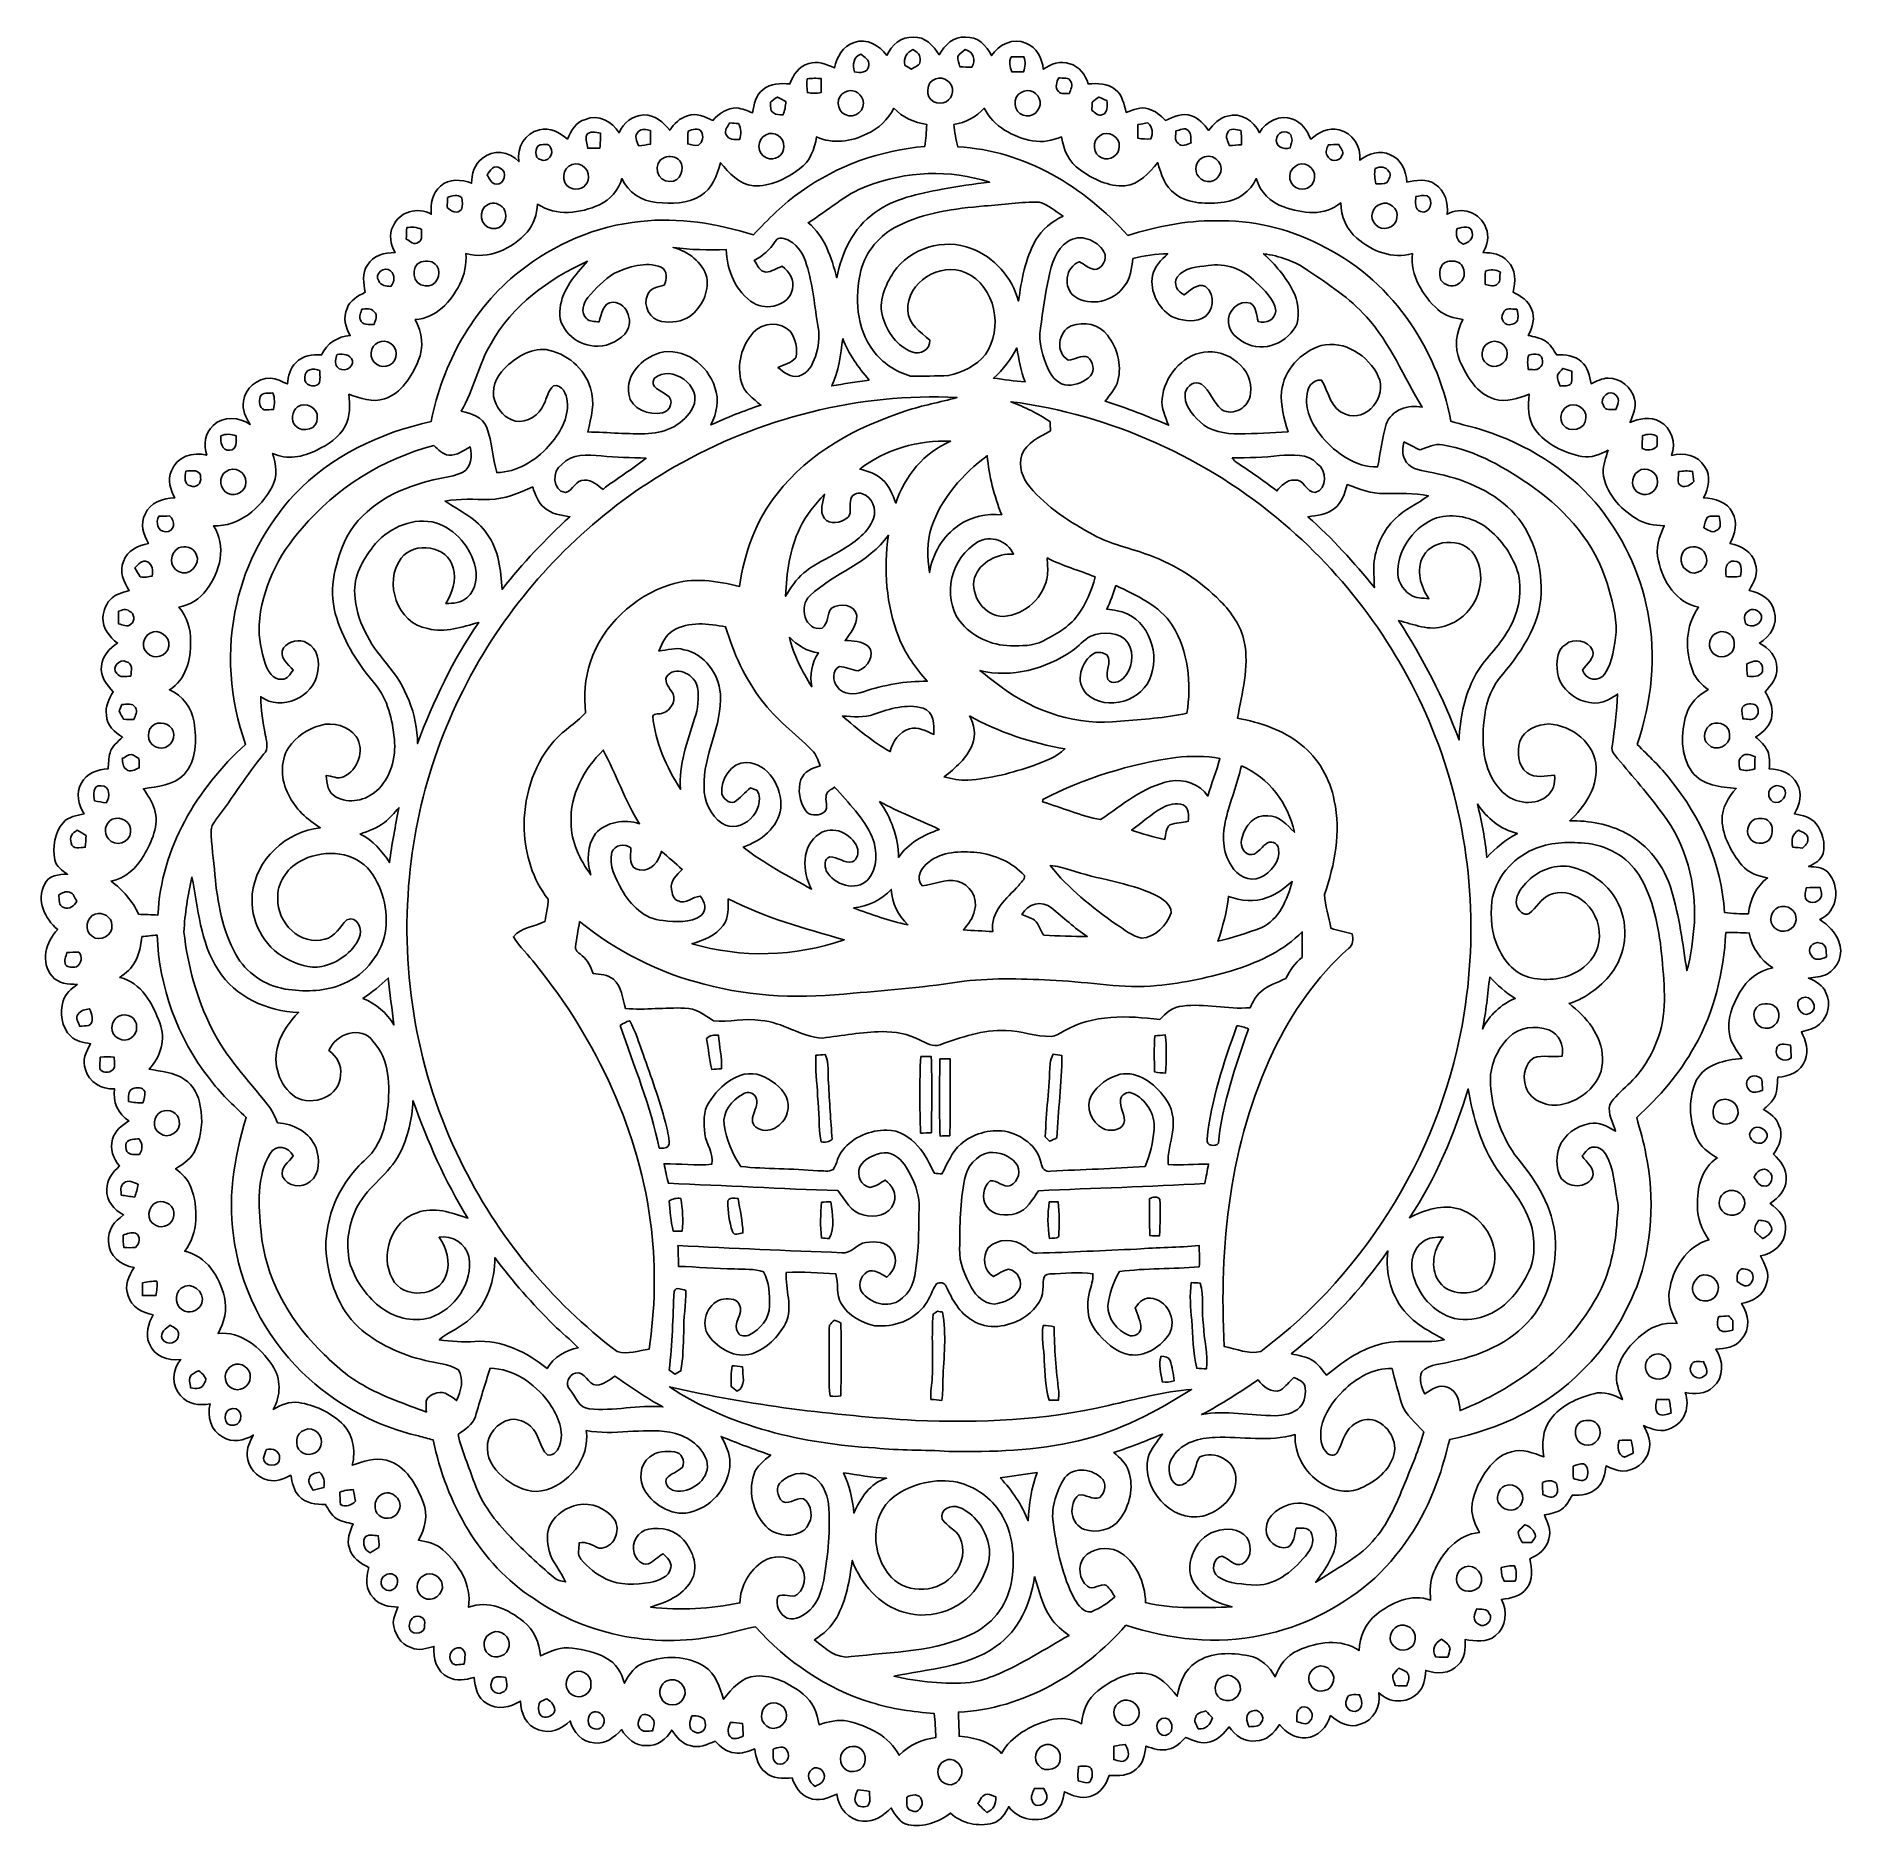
# Model space of a CAD drawing. Header units: centimetres. Extents: x -13.4 to 13.4, y -13.3 to 13.2.
import ezdxf

# ---------------------------------------------------------------- set-up
doc = ezdxf.new("R2010")
doc.units = ezdxf.units.CM
doc.header["$MEASUREMENT"] = 0
doc.layers.add('Camada 1', color=7, linetype='Continuous')

msp = doc.modelspace()

# ---------------------------------------------------------------- linework, layer by layer
at = {"layer": 'Camada 1', "color": 156}
for points, knots in [([(-0.77505, 12.95293), (-0.70943, 13.10957), (-0.56373, 13.24045), (-0.38381, 13.22492), (-0.38381, 13.22492), (-0.20884, 13.23975), (-0.08536, 13.09934), (0.00034, 12.96634), (0.00034, 12.96634), (0.07832, 13.10886), (0.21201, 13.24186), (0.3884, 13.22528), (0.3884, 13.22528), (0.56727, 13.23904), (0.70343, 13.10322), (0.7754, 12.95364), (0.7754, 12.95364), (0.88194, 13.11486), (1.09677, 13.2281), (1.28447, 13.13602), (1.28447, 13.13602), (1.4478, 13.08135), (1.52576, 12.9106), (1.54199, 12.75009), (1.54199, 12.75009), (1.65381, 12.83017), (1.79811, 12.88238), (1.93428, 12.83299), (1.93428, 12.83299), (2.0768, 12.79666), (2.165, 12.66613), (2.20909, 12.53384), (2.20909, 12.53384), (2.34597, 12.54372), (2.49943, 12.54618), (2.6095, 12.45093), (2.6095, 12.45093), (2.71463, 12.36873), (2.74002, 12.2308), (2.77035, 12.10909), (2.77035, 12.10909), (2.87408, 12.14472), (2.98662, 12.20716), (3.09774, 12.16342), (3.09774, 12.16342), (3.20075, 12.13943), (3.28012, 12.06641), (3.35244, 11.99373), (3.35244, 11.99373), (3.47132, 12.04665), (3.60503, 12.11157), (3.73627, 12.059), (3.73627, 12.059), (3.84774, 12.02724), (3.92324, 11.93341), (3.99167, 11.84592), (3.99167, 11.84592), (4.06822, 11.93482), (4.15008, 12.0343), (4.27214, 12.05794), (4.27214, 12.05794), (4.46687, 12.12144), (4.66302, 11.98421), (4.74486, 11.81135), (4.74486, 11.81135), (4.83658, 11.98033), (5.05283, 12.08722), (5.23768, 12.00996), (5.23768, 12.00996), (5.37457, 11.96939), (5.45182, 11.83852), (5.50509, 11.71539), (5.50509, 11.71539), (5.62044, 11.8117), (5.76862, 11.90025), (5.92454, 11.85333), (5.92454, 11.85333), (6.12739, 11.81064), (6.25016, 11.60144), (6.23427, 11.40213), (6.23427, 11.40213), (6.35952, 11.50055), (6.53167, 11.56158), (6.68338, 11.48291), (6.68338, 11.48291), (6.84847, 11.42118), (6.91973, 11.24443), (6.92714, 11.08004), (6.92714, 11.08004), (7.06472, 11.10262), (7.22241, 11.13472), (7.34589, 11.049), (7.34589, 11.049), (7.49511, 10.95728), (7.54627, 10.76713), (7.52439, 10.60132), (7.52439, 10.60132), (7.72724, 10.72656), (8.02569, 10.63025), (8.09941, 10.39918), (8.09941, 10.39918), (8.15903, 10.27818), (8.1153, 10.14589), (8.0585, 10.0337), (8.0585, 10.0337), (8.18973, 10.03265), (8.33542, 10.0143), (8.42291, 9.90423), (8.42291, 9.90423), (8.5492, 9.7857), (8.53722, 9.60154), (8.50477, 9.44633), (8.50477, 9.44633), (8.61484, 9.38988), (8.73653, 9.32215), (8.775, 9.19514), (8.775, 9.19514), (8.83849, 9.06568), (8.78874, 8.92421), (8.72701, 8.80533), (8.72701, 8.80533), (8.81133, 8.78663), (8.89987, 8.77287), (8.97607, 8.72807), (8.97607, 8.72807), (9.05544, 8.67868), (9.10166, 8.59437), (9.14893, 8.51675), (9.14893, 8.51675), (9.27629, 8.52275), (9.41634, 8.51146), (9.51301, 8.41798), (9.51301, 8.41798), (9.61319, 8.33895), (9.63965, 8.20878), (9.6587, 8.0899), (9.6587, 8.0899), (9.73842, 8.1294), (9.82132, 8.17209), (9.9127, 8.17315), (9.9127, 8.17315), (10.09332, 8.17491), (10.26407, 8.03839), (10.3004, 7.86095), (10.3004, 7.86095), (10.33604, 7.74171), (10.27923, 7.62494), (10.23479, 7.51699), (10.23479, 7.51699), (10.37271, 7.57132), (10.53677, 7.61188), (10.67435, 7.5318), (10.67435, 7.5318), (10.85391, 7.44007), (10.91952, 7.21147), (10.85074, 7.02768), (10.85074, 7.02768), (11.02959, 7.07989), (11.24232, 7.03014), (11.34145, 6.86257), (11.34145, 6.86257), (11.44093, 6.72076), (11.40107, 6.54156), (11.32521, 6.39938), (11.32521, 6.39938), (11.48927, 6.38915), (11.6794, 6.34364), (11.75315, 6.17855), (11.75315, 6.17855), (11.84168, 6.0332), (11.78947, 5.86246), (11.71504, 5.72452), (11.71504, 5.72452), (11.87803, 5.69489), (12.04911, 5.6021), (12.0897, 5.4289), (12.0897, 5.4289), (12.14613, 5.28884), (12.07099, 5.14667), (11.99973, 5.02849), (11.99973, 5.02849), (12.16271, 4.99145), (12.33557, 4.89795), (12.37192, 4.71981), (12.37192, 4.71981), (12.43612, 4.53143), (12.31406, 4.33882), (12.15212, 4.24709), (12.15212, 4.24709), (12.29359, 4.179), (12.41636, 4.04495), (12.41036, 3.87879), (12.41036, 3.87879), (12.42272, 3.73698), (12.32675, 3.62303), (12.23822, 3.5246), (12.23822, 3.5246), (12.29854, 3.41982), (12.35779, 3.30482), (12.33769, 3.17958), (12.33769, 3.17958), (12.32992, 3.03176), (12.21246, 2.9284), (12.09674, 2.85396), (12.09674, 2.85396), (12.16413, 2.79259), (12.23856, 2.73261), (12.27559, 2.64653), (12.27559, 2.64653), (12.30948, 2.56329), (12.30383, 2.4712), (12.29818, 2.38337), (12.29818, 2.38337), (12.46116, 2.37808), (12.63791, 2.3188), (12.71235, 2.1611), (12.71235, 2.1611), (12.7956, 2.0186), (12.74797, 1.84891), (12.67107, 1.71555), (12.67107, 1.71555), (12.78819, 1.69438), (12.91941, 1.66758), (12.99527, 1.56632), (12.99527, 1.56632), (13.08522, 1.44426), (13.13602, 1.28093), (13.09546, 1.13135), (13.09546, 1.13135), (13.06759, 1.02975), (12.97057, 0.97649), (12.88204, 0.9352), (12.88204, 0.9352), (12.9801, 0.93027), (13.09122, 0.92638), (13.16496, 0.8509), (13.16496, 0.8509), (13.3558, 0.64981), (13.3177, 0.26317), (13.04642, 0.14958), (13.04642, 0.14958), (13.16989, 0.07055), (13.27996, -0.03668), (13.33076, -0.17709), (13.33076, -0.17709), (13.40379, -0.35136), (13.32052, -0.56973), (13.15473, -0.65758), (13.15473, -0.65758), (13.07041, -0.70272), (12.97233, -0.70626), (12.87992, -0.71754), (12.87992, -0.71754), (12.98504, -0.76234), (13.09722, -0.82337), (13.1385, -0.93802), (13.1385, -0.93802), (13.21681, -1.09149), (13.17237, -1.28975), (13.04325, -1.40194), (13.04325, -1.40194), (12.96952, -1.47002), (12.86791, -1.49014), (12.77408, -1.51377), (12.77408, -1.51377), (12.84004, -1.64146), (12.89261, -1.79317), (12.82876, -1.93321), (12.82876, -1.93321), (12.77126, -2.10078), (12.5917, -2.17945), (12.42552, -2.18617), (12.42552, -2.18617), (12.41424, -2.29693), (12.42377, -2.41935), (12.35779, -2.51566), (12.35779, -2.51566), (12.31864, -2.57386), (12.26326, -2.61832), (12.21139, -2.66452), (12.21139, -2.66452), (12.30841, -2.71992), (12.40966, -2.78799), (12.44282, -2.90159), (12.44282, -2.90159), (12.51232, -3.04587), (12.45198, -3.20781), (12.35991, -3.32598), (12.35991, -3.32598), (12.46611, -3.42265), (12.56488, -3.55035), (12.54831, -3.70346), (12.54831, -3.70346), (12.55006, -3.85938), (12.43012, -3.97403), (12.31123, -4.05659), (12.31123, -4.05659), (12.43787, -4.14584), (12.55818, -4.27813), (12.5409, -4.44534), (12.5409, -4.44534), (12.53771, -4.6496), (12.3592, -4.8013), (12.16837, -4.83446), (12.16837, -4.83446), (12.23715, -4.95757), (12.30806, -5.09834), (12.25973, -5.24298), (12.25973, -5.24298), (12.21668, -5.41267), (12.05335, -5.51215), (11.88931, -5.5379), (11.88931, -5.5379), (11.99127, -5.69524), (12.02655, -5.91889), (11.88861, -6.06743), (11.88861, -6.06743), (11.80007, -6.18737), (11.64519, -6.20959), (11.50691, -6.2177), (11.50691, -6.2177), (11.62507, -6.38457), (11.63109, -6.63716), (11.46668, -6.7765), (11.46668, -6.7765), (11.35909, -6.88764), (11.19399, -6.88021), (11.05288, -6.85977), (11.05288, -6.85977), (11.12979, -7.05626), (11.04793, -7.30673), (10.84403, -7.38645), (10.84403, -7.38645), (10.71245, -7.4609), (10.56357, -7.40621), (10.43763, -7.34905), (10.43763, -7.34905), (10.49479, -7.46371), (10.5597, -7.59178), (10.51418, -7.723), (10.51418, -7.723), (10.47184, -7.89657), (10.30216, -8.02393), (10.12472, -8.02357), (10.12472, -8.02357), (10.03793, -8.02075), (9.95927, -7.97984), (9.88094, -7.94737), (9.88094, -7.94737), (9.86119, -8.06131), (9.8425, -8.18832), (9.75289, -8.27088), (9.75289, -8.27088), (9.65412, -8.36541), (9.51301, -8.38834), (9.38176, -8.37917), (9.38176, -8.37917), (9.33626, -8.4529), (9.29674, -8.53546), (9.22479, -8.58801), (9.22479, -8.58801), (9.14893, -8.64129), (9.05544, -8.65611), (8.96654, -8.67304), (8.96654, -8.67304), (9.01488, -8.78382), (9.07238, -8.90551), (9.03252, -9.02864), (9.03252, -9.02864), (9.00465, -9.17363), (8.87448, -9.26287), (8.75135, -9.32461), (8.75135, -9.32461), (8.78382, -9.46996), (8.80426, -9.64035), (8.70162, -9.76417), (8.70162, -9.76417), (8.6173, -9.88342), (8.46525, -9.90776), (8.33084, -9.92504), (8.33084, -9.92504), (8.42115, -10.09931), (8.40916, -10.33955), (8.24052, -10.46198), (8.24052, -10.46198), (8.11705, -10.57346), (7.94103, -10.5424), (7.7918, -10.51947), (7.7918, -10.51947), (7.79709, -10.65106), (7.79285, -10.80099), (7.68738, -10.89659), (7.68738, -10.89659), (7.56708, -11.03066), (7.36847, -11.03488), (7.20972, -10.97633), (7.20972, -10.97633), (7.19807, -11.09732), (7.18255, -11.2328), (7.08518, -11.31851), (7.08518, -11.31851), (6.93313, -11.47444), (6.66326, -11.46386), (6.51474, -11.30828), (6.51474, -11.30828), (6.54826, -11.5062), (6.43607, -11.72104), (6.2371, -11.77607), (6.2371, -11.77607), (6.07764, -11.83957), (5.91889, -11.74503), (5.7979, -11.64731), (5.7979, -11.64731), (5.74781, -11.81169), (5.61657, -11.96622), (5.43382, -11.97434), (5.43382, -11.97434), (5.27578, -11.99409), (5.1382, -11.89389), (5.04189, -11.77924), (5.04189, -11.77924), (4.96217, -11.90201), (4.84893, -12.02548), (4.68982, -12.02265), (4.68982, -12.02265), (4.52508, -12.04701), (4.3875, -11.93799), (4.29472, -11.81452), (4.29472, -11.81452), (4.21815, -11.90483), (4.13773, -12.00467), (4.01672, -12.0343), (4.01672, -12.0343), (3.89008, -12.07593), (3.76449, -12.01878), (3.64983, -11.96974), (3.64983, -11.96974), (3.58104, -12.04524), (3.50414, -12.1232), (3.39972, -12.14366), (3.39972, -12.14366), (3.28507, -12.17682), (3.17005, -12.1345), (3.06139, -12.10132), (3.06139, -12.10132), (3.04799, -12.22445), (3.0219, -12.36098), (2.91677, -12.4407), (2.91677, -12.4407), (2.81023, -12.53949), (2.6564, -12.54337), (2.52024, -12.53208), (2.52024, -12.53208), (2.47261, -12.66859), (2.38407, -12.80795), (2.23448, -12.84357), (2.23448, -12.84357), (2.10397, -12.88944), (1.97167, -12.83194), (1.85596, -12.77443), (1.85596, -12.77443), (1.83761, -12.90143), (1.79634, -13.03725), (1.68346, -13.11205), (1.68346, -13.11205), (1.47813, -13.24785), (1.17228, -13.20058), (1.02975, -12.99457), (1.02975, -12.99457), (0.98107, -13.09758), (0.91157, -13.20623), (0.79621, -13.24186), (0.79621, -13.24186), (0.57891, -13.29725), (0.33301, -13.24539), (0.16615, -13.09193), (0.16615, -13.09193), (-0.00776, -13.22704), (-0.236, -13.31029), (-0.45685, -13.26444), (-0.45685, -13.26444), (-0.58525, -13.24081), (-0.65122, -13.11592), (-0.71402, -13.01503), (-0.71402, -13.01503), (-0.82444, -13.12509), (-0.96414, -13.22811), (-1.12959, -13.21011), (-1.12959, -13.21011), (-1.34338, -13.20482), (-1.49577, -13.01043), (-1.51553, -12.80936), (-1.51553, -12.80936), (-1.64429, -12.86581), (-1.79246, -12.93247), (-1.93075, -12.86333), (-1.93075, -12.86333), (-2.06409, -12.821), (-2.13642, -12.69364), (-2.1791, -12.56946), (-2.1791, -12.56946), (-2.31457, -12.57969), (-2.46839, -12.58675), (-2.57527, -12.48657), (-2.57527, -12.48657), (-2.68639, -12.40683), (-2.71215, -12.26609), (-2.73437, -12.14084), (-2.73437, -12.14084), (-2.82716, -12.18177), (-2.92734, -12.21281), (-3.03001, -12.1987), (-3.03001, -12.1987), (-3.14888, -12.19129), (-3.24097, -12.10663), (-3.32105, -12.02689), (-3.32105, -12.02689), (-3.43675, -12.07065), (-3.5627, -12.13731), (-3.68828, -12.09145), (-3.68828, -12.09145), (-3.81246, -12.06429), (-3.89466, -11.96057), (-3.9638, -11.86249), (-3.9638, -11.86249), (-4.04354, -11.99268), (-4.17653, -12.10663), (-4.33916, -12.0918), (-4.33916, -12.0918), (-4.50215, -12.10274), (-4.62879, -11.98245), (-4.70887, -11.85403), (-4.70887, -11.85403), (-4.81224, -11.96622), (-4.9477, -12.07593), (-5.11104, -12.05159), (-5.11104, -12.05159), (-5.29237, -12.04348), (-5.42607, -11.89214), (-5.4677, -11.72457), (-5.4677, -11.72457), (-5.58835, -11.84485), (-5.76896, -11.92354), (-5.93653, -11.85579), (-5.93653, -11.85579), (-6.11823, -11.80112), (-6.20077, -11.60673), (-6.20535, -11.4307), (-6.20535, -11.4307), (-6.3507, -11.52735), (-6.55179, -11.57111), (-6.70489, -11.46527), (-6.70489, -11.46527), (-6.84001, -11.38695), (-6.87916, -11.22574), (-6.89222, -11.08145), (-6.89222, -11.08145), (-7.01674, -11.11462), (-7.15539, -11.14882), (-7.27357, -11.07546), (-7.27357, -11.07546), (-7.44536, -10.99643), (-7.50534, -10.79641), (-7.48665, -10.62036), (-7.48665, -10.62036), (-7.59529, -10.65106), (-7.71313, -10.69269), (-7.82214, -10.63941), (-7.82214, -10.63941), (-7.983, -10.59074), (-8.07966, -10.42634), (-8.08884, -10.26548), (-8.08884, -10.26548), (-8.08143, -10.1854), (-8.04967, -10.11096), (-8.0197, -10.03757), (-8.0197, -10.03757), (-8.15199, -10.03547), (-8.29733, -10.01218), (-8.38446, -9.90177), (-8.38446, -9.90177), (-8.50406, -9.78429), (-8.49736, -9.60191), (-8.4522, -9.45303), (-8.4522, -9.45303), (-8.57355, -9.39095), (-8.70302, -9.30592), (-8.73936, -9.16622), (-8.73936, -9.16622), (-8.78381, -9.04309), (-8.73054, -8.91786), (-8.68362, -8.80497), (-8.68362, -8.80497), (-8.76864, -8.78451), (-8.85895, -8.77147), (-8.93409, -8.72348), (-8.93409, -8.72348), (-9.00853, -8.6748), (-9.04875, -8.59225), (-9.09249, -8.51817), (-9.09249, -8.51817), (-9.23219, -8.52204), (-9.38847, -8.50089), (-9.4876, -8.39187), (-9.4876, -8.39187), (-9.56697, -8.31003), (-9.58603, -8.19326), (-9.60613, -8.08567), (-9.60613, -8.08567), (-9.7102, -8.13611), (-9.82627, -8.19114), (-9.94444, -8.15552), (-9.94444, -8.15552), (-10.11237, -8.11917), (-10.24607, -7.96712), (-10.25243, -7.79463), (-10.25243, -7.79463), (-10.26618, -7.68385), (-10.21009, -7.58472), (-10.16282, -7.48982), (-10.16282, -7.48982), (-10.30005, -7.57096), (-10.4782, -7.61047), (-10.62037, -7.51699), (-10.62037, -7.51699), (-10.79817, -7.42809), (-10.84367, -7.20724), (-10.80417, -7.02734), (-10.80417, -7.02734), (-10.95903, -7.0559), (-11.13648, -7.03262), (-11.24126, -6.90316), (-11.24126, -6.90316), (-11.38166, -6.75428), (-11.36473, -6.51932), (-11.23915, -6.36729), (-11.23915, -6.36729), (-11.42435, -6.40045), (-11.63813, -6.31542), (-11.70481, -6.12985), (-11.70481, -6.12985), (-11.76831, -5.9884), (-11.71575, -5.83459), (-11.64801, -5.70618), (-11.64801, -5.70618), (-11.80711, -5.67972), (-11.97116, -5.59047), (-12.01596, -5.42466), (-12.01596, -5.42466), (-12.08051, -5.27931), (-12.00467, -5.12833), (-11.92882, -5.00486), (-11.92882, -5.00486), (-12.12285, -4.98016), (-12.31123, -4.83059), (-12.30736, -4.62173), (-12.30736, -4.62173), (-12.32958, -4.45311), (-12.21563, -4.31587), (-12.08511, -4.22768), (-12.08511, -4.22768), (-12.22339, -4.1522), (-12.34651, -4.01496), (-12.33276, -3.84739), (-12.33276, -3.84739), (-12.33981, -3.70592), (-12.24315, -3.59233), (-12.14649, -3.50166), (-12.14649, -3.50166), (-12.23574, -3.39231), (-12.29254, -3.2466), (-12.24808, -3.10585), (-12.24808, -3.10585), (-12.2181, -2.97956), (-12.10909, -2.89913), (-12.00502, -2.83457), (-12.00502, -2.83457), (-12.16977, -2.73507), (-12.24667, -2.54565), (-12.22198, -2.35795), (-12.22198, -2.35795), (-12.40825, -2.36926), (-12.60016, -2.25953), (-12.6499, -2.07291), (-12.6499, -2.07291), (-12.70493, -1.94098), (-12.63932, -1.80481), (-12.57476, -1.69016), (-12.57476, -1.69016), (-12.67847, -1.67464), (-12.78995, -1.65522), (-12.86862, -1.57938), (-12.86862, -1.57938), (-13.00797, -1.44709), (-13.03055, -1.23013), (-12.97869, -1.05339), (-12.97869, -1.05339), (-12.94906, -0.94509), (-12.85557, -0.87665), (-12.77161, -0.81173), (-12.77161, -0.81173), (-12.90249, -0.80573), (-13.05348, -0.80115), (-13.14379, -0.69037), (-13.14379, -0.69037), (-13.32194, -0.49142), (-13.23798, -0.17039), (-13.06159, 0.00212), (-13.06159, 0.00212), (-13.25138, 0.1584), (-13.3805, 0.43497), (-13.25845, 0.67098), (-13.25845, 0.67098), (-13.2027, 0.8061), (-13.04077, 0.81986), (-12.91449, 0.82267), (-12.91449, 0.82267), (-12.99386, 0.87488), (-13.08487, 0.9338), (-13.10286, 1.03504), (-13.10286, 1.03504), (-13.13814, 1.22344), (-13.10957, 1.43686), (-12.98045, 1.58574), (-12.98045, 1.58574), (-12.90249, 1.67428), (-12.77972, 1.69438), (-12.66965, 1.7152), (-12.66965, 1.7152), (-12.75503, 1.84855), (-12.79666, 2.02459), (-12.71164, 2.16853), (-12.71164, 2.16853), (-12.63932, 2.31775), (-12.46998, 2.3763), (-12.31441, 2.3823), (-12.31441, 2.3823), (-12.3063, 2.46308), (-12.30876, 2.54528), (-12.28583, 2.62325), (-12.28583, 2.62325), (-12.25514, 2.72097), (-12.17048, 2.78518), (-12.09921, 2.85255), (-12.09921, 2.85255), (-12.21775, 2.92381), (-12.33416, 3.03106), (-12.33946, 3.17923), (-12.33946, 3.17923), (-12.35957, 3.30553), (-12.30277, 3.42159), (-12.23926, 3.52565), (-12.23926, 3.52565), (-12.33734, 3.62866), (-12.43471, 3.75603), (-12.41213, 3.90806), (-12.41213, 3.90806), (-12.40437, 4.05835), (-12.29289, 4.16913), (-12.17436, 4.24709), (-12.17436, 4.24709), (-12.29289, 4.3374), (-12.3952, 4.46758), (-12.39273, 4.62385), (-12.39273, 4.62385), (-12.3825, 4.73287), (-12.34016, 4.8447), (-12.25549, 4.91771), (-12.25549, 4.91771), (-12.18283, 4.97733), (-12.08898, 4.99955), (-12.00114, 5.02673), (-12.00114, 5.02673), (-12.08122, 5.15267), (-12.15531, 5.3093), (-12.0844, 5.45711), (-12.0844, 5.45711), (-12.03677, 5.62081), (-11.86991, 5.69277), (-11.7161, 5.72206), (-11.7161, 5.72206), (-11.78841, 5.85399), (-11.8438, 6.0152), (-11.76725, 6.15843), (-11.76725, 6.15843), (-11.69423, 6.33165), (-11.50196, 6.39514), (-11.32769, 6.39797), (-11.32769, 6.39797), (-11.38766, 6.5211), (-11.44093, 6.66537), (-11.37708, 6.79872), (-11.37708, 6.79872), (-11.3044, 7.00899), (-11.055, 7.08907), (-10.85391, 7.0298), (-10.85391, 7.0298), (-10.90189, 7.18185), (-10.88143, 7.36389), (-10.75583, 7.47323), (-10.75583, 7.47323), (-10.61085, 7.61858), (-10.36813, 7.60201), (-10.2115, 7.48488), (-10.2115, 7.48488), (-10.27288, 7.58895), (-10.3311, 7.70712), (-10.30887, 7.83132), (-10.30887, 7.83132), (-10.28523, 8.02216), (-10.10284, 8.17456), (-9.91235, 8.17315), (-9.91235, 8.17315), (-9.82097, 8.16963), (-9.73843, 8.12518), (-9.65729, 8.08707), (-9.65729, 8.08707), (-9.64635, 8.20102), (-9.6213, 8.32343), (-9.53169, 8.40281), (-9.53169, 8.40281), (-9.43539, 8.50793), (-9.28581, 8.52452), (-9.1514, 8.51817), (-9.1514, 8.51817), (-9.07661, 8.68962), (-8.91081, 8.79192), (-8.72701, 8.80497), (-8.72701, 8.80497), (-8.79616, 8.92492), (-8.8392, 9.07344), (-8.77464, 9.20467), (-8.77464, 9.20467), (-8.73442, 9.32779), (-8.61377, 9.39129), (-8.50618, 9.44597), (-8.50618, 9.44597), (-8.52875, 9.57862), (-8.5545, 9.72855), (-8.4723, 9.84708), (-8.4723, 9.84708), (-8.39117, 9.99137), (-8.2176, 10.03723), (-8.06238, 10.03405), (-8.06238, 10.03405), (-8.12694, 10.15365), (-8.16151, 10.30075), (-8.09166, 10.42634), (-8.09166, 10.42634), (-8.00487, 10.64224), (-7.72159, 10.71668), (-7.52615, 10.60309), (-7.52615, 10.60309), (-7.54203, 10.75266), (-7.5124, 10.92234), (-7.38752, 11.01972), (-7.38752, 11.01972), (-7.26298, 11.13401), (-7.07565, 11.12131), (-6.92925, 11.06099), (-6.92925, 11.06099), (-6.92396, 11.19751), (-6.89044, 11.34497), (-6.77333, 11.43), (-6.77333, 11.43), (-6.61528, 11.56757), (-6.36551, 11.53618), (-6.22828, 11.38413), (-6.22828, 11.38413), (-6.26568, 11.59016), (-6.13375, 11.8117), (-5.92454, 11.85403), (-5.92454, 11.85403), (-5.77003, 11.89848), (-5.62256, 11.8117), (-5.50862, 11.71539), (-5.50862, 11.71539), (-5.45499, 11.83781), (-5.38127, 11.97256), (-5.24157, 12.00855), (-5.24157, 12.00855), (-5.05354, 12.08933), (-4.84011, 11.97715), (-4.74239, 11.81029), (-4.74239, 11.81029), (-4.68417, 11.96304), (-4.53707, 12.06605), (-4.37479, 12.07558), (-4.37479, 12.07558), (-4.21674, 12.07028), (-4.08305, 11.97151), (-3.99379, 11.84768), (-3.99379, 11.84768), (-3.92606, 11.93976), (-3.84457, 12.03184), (-3.72957, 12.06182), (-3.72957, 12.06182), (-3.60009, 12.11086), (-3.47062, 12.04382), (-3.35385, 11.99197), (-3.35385, 11.99197), (-3.26319, 12.09251), (-3.14184, 12.17894), (-3.00073, 12.17894), (-3.00073, 12.17894), (-2.91958, 12.16694), (-2.84268, 12.13626), (-2.76647, 12.10627), (-2.76647, 12.10627), (-2.74496, 12.23115), (-2.71921, 12.37085), (-2.6109, 12.45164), (-2.6109, 12.45164), (-2.50048, 12.54618), (-2.34914, 12.54441), (-2.21262, 12.53348), (-2.21262, 12.53348), (-2.16675, 12.66613), (-2.07856, 12.79842), (-1.93392, 12.83405), (-1.93392, 12.83405), (-1.80304, 12.88238), (-1.67004, 12.82241), (-1.55117, 12.77055), (-1.55117, 12.77055), (-1.51659, 12.9293), (-1.43087, 13.10004), (-1.26152, 13.1459), (-1.26152, 13.1459), (-1.07562, 13.22246), (-0.88265, 13.10145), (-0.77505, 12.95293)], [0, 0, 0, 0, 0.0042735, 0.0042735, 0.0042735, 0.0042735, 0.00854701, 0.00854701, 0.00854701, 0.00854701, 0.01282051, 0.01282051, 0.01282051, 0.01282051, 0.01709402, 0.01709402, 0.01709402, 0.01709402, 0.02136752, 0.02136752, 0.02136752, 0.02136752, 0.02564103, 0.02564103, 0.02564103, 0.02564103, 0.02991453, 0.02991453, 0.02991453, 0.02991453, 0.03418803, 0.03418803, 0.03418803, 0.03418803, 0.03846154, 0.03846154, 0.03846154, 0.03846154, 0.04273504, 0.04273504, 0.04273504, 0.04273504, 0.04700855, 0.04700855, 0.04700855, 0.04700855, 0.05128205, 0.05128205, 0.05128205, 0.05128205, 0.05555556, 0.05555556, 0.05555556, 0.05555556, 0.05982906, 0.05982906, 0.05982906, 0.05982906, 0.06410256, 0.06410256, 0.06410256, 0.06410256, 0.06837607, 0.06837607, 0.06837607, 0.06837607, 0.07264957, 0.07264957, 0.07264957, 0.07264957, 0.07692308, 0.07692308, 0.07692308, 0.07692308, 0.08119658, 0.08119658, 0.08119658, 0.08119658, 0.08547009, 0.08547009, 0.08547009, 0.08547009, 0.08974359, 0.08974359, 0.08974359, 0.08974359, 0.09401709, 0.09401709, 0.09401709, 0.09401709, 0.0982906, 0.0982906, 0.0982906, 0.0982906, 0.1025641, 0.1025641, 0.1025641, 0.1025641, 0.10683761, 0.10683761, 0.10683761, 0.10683761, 0.11111111, 0.11111111, 0.11111111, 0.11111111, 0.11538462, 0.11538462, 0.11538462, 0.11538462, 0.11965812, 0.11965812, 0.11965812, 0.11965812, 0.12393162, 0.12393162, 0.12393162, 0.12393162, 0.12820513, 0.12820513, 0.12820513, 0.12820513, 0.13247863, 0.13247863, 0.13247863, 0.13247863, 0.13675214, 0.13675214, 0.13675214, 0.13675214, 0.14102564, 0.14102564, 0.14102564, 0.14102564, 0.14529915, 0.14529915, 0.14529915, 0.14529915, 0.14957265, 0.14957265, 0.14957265, 0.14957265, 0.15384615, 0.15384615, 0.15384615, 0.15384615, 0.15811966, 0.15811966, 0.15811966, 0.15811966, 0.16239316, 0.16239316, 0.16239316, 0.16239316, 0.16666667, 0.16666667, 0.16666667, 0.16666667, 0.17094017, 0.17094017, 0.17094017, 0.17094017, 0.17521368, 0.17521368, 0.17521368, 0.17521368, 0.17948718, 0.17948718, 0.17948718, 0.17948718, 0.18376068, 0.18376068, 0.18376068, 0.18376068, 0.18803419, 0.18803419, 0.18803419, 0.18803419, 0.19230769, 0.19230769, 0.19230769, 0.19230769, 0.1965812, 0.1965812, 0.1965812, 0.1965812, 0.2008547, 0.2008547, 0.2008547, 0.2008547, 0.20512821, 0.20512821, 0.20512821, 0.20512821, 0.20940171, 0.20940171, 0.20940171, 0.20940171, 0.21367521, 0.21367521, 0.21367521, 0.21367521, 0.21794872, 0.21794872, 0.21794872, 0.21794872, 0.22222222, 0.22222222, 0.22222222, 0.22222222, 0.22649573, 0.22649573, 0.22649573, 0.22649573, 0.23076923, 0.23076923, 0.23076923, 0.23076923, 0.23504274, 0.23504274, 0.23504274, 0.23504274, 0.23931624, 0.23931624, 0.23931624, 0.23931624, 0.24358974, 0.24358974, 0.24358974, 0.24358974, 0.24786325, 0.24786325, 0.24786325, 0.24786325, 0.25213675, 0.25213675, 0.25213675, 0.25213675, 0.25641026, 0.25641026, 0.25641026, 0.25641026, 0.26068376, 0.26068376, 0.26068376, 0.26068376, 0.26495726, 0.26495726, 0.26495726, 0.26495726, 0.26923077, 0.26923077, 0.26923077, 0.26923077, 0.27350427, 0.27350427, 0.27350427, 0.27350427, 0.27777778, 0.27777778, 0.27777778, 0.27777778, 0.28205128, 0.28205128, 0.28205128, 0.28205128, 0.28632479, 0.28632479, 0.28632479, 0.28632479, 0.29059829, 0.29059829, 0.29059829, 0.29059829, 0.29487179, 0.29487179, 0.29487179, 0.29487179, 0.2991453, 0.2991453, 0.2991453, 0.2991453, 0.3034188, 0.3034188, 0.3034188, 0.3034188, 0.30769231, 0.30769231, 0.30769231, 0.30769231, 0.31196581, 0.31196581, 0.31196581, 0.31196581, 0.31623932, 0.31623932, 0.31623932, 0.31623932, 0.32051282, 0.32051282, 0.32051282, 0.32051282, 0.32478632, 0.32478632, 0.32478632, 0.32478632, 0.32905983, 0.32905983, 0.32905983, 0.32905983, 0.33333333, 0.33333333, 0.33333333, 0.33333333, 0.33760684, 0.33760684, 0.33760684, 0.33760684, 0.34188034, 0.34188034, 0.34188034, 0.34188034, 0.34615385, 0.34615385, 0.34615385, 0.34615385, 0.35042735, 0.35042735, 0.35042735, 0.35042735, 0.35470085, 0.35470085, 0.35470085, 0.35470085, 0.35897436, 0.35897436, 0.35897436, 0.35897436, 0.36324786, 0.36324786, 0.36324786, 0.36324786, 0.36752137, 0.36752137, 0.36752137, 0.36752137, 0.37179487, 0.37179487, 0.37179487, 0.37179487, 0.37606838, 0.37606838, 0.37606838, 0.37606838, 0.38034188, 0.38034188, 0.38034188, 0.38034188, 0.38461538, 0.38461538, 0.38461538, 0.38461538, 0.38888889, 0.38888889, 0.38888889, 0.38888889, 0.39316239, 0.39316239, 0.39316239, 0.39316239, 0.3974359, 0.3974359, 0.3974359, 0.3974359, 0.4017094, 0.4017094, 0.4017094, 0.4017094, 0.40598291, 0.40598291, 0.40598291, 0.40598291, 0.41025641, 0.41025641, 0.41025641, 0.41025641, 0.41452991, 0.41452991, 0.41452991, 0.41452991, 0.41880342, 0.41880342, 0.41880342, 0.41880342, 0.42307692, 0.42307692, 0.42307692, 0.42307692, 0.42735043, 0.42735043, 0.42735043, 0.42735043, 0.43162393, 0.43162393, 0.43162393, 0.43162393, 0.43589744, 0.43589744, 0.43589744, 0.43589744, 0.44017094, 0.44017094, 0.44017094, 0.44017094, 0.44444444, 0.44444444, 0.44444444, 0.44444444, 0.44871795, 0.44871795, 0.44871795, 0.44871795, 0.45299145, 0.45299145, 0.45299145, 0.45299145, 0.45726496, 0.45726496, 0.45726496, 0.45726496, 0.46153846, 0.46153846, 0.46153846, 0.46153846, 0.46581197, 0.46581197, 0.46581197, 0.46581197, 0.47008547, 0.47008547, 0.47008547, 0.47008547, 0.47435897, 0.47435897, 0.47435897, 0.47435897, 0.47863248, 0.47863248, 0.47863248, 0.47863248, 0.48290598, 0.48290598, 0.48290598, 0.48290598, 0.48717949, 0.48717949, 0.48717949, 0.48717949, 0.49145299, 0.49145299, 0.49145299, 0.49145299, 0.4957265, 0.4957265, 0.4957265, 0.4957265, 0.5, 0.5, 0.5, 0.5, 0.5042735, 0.5042735, 0.5042735, 0.5042735, 0.50854701, 0.50854701, 0.50854701, 0.50854701, 0.51282051, 0.51282051, 0.51282051, 0.51282051, 0.51709402, 0.51709402, 0.51709402, 0.51709402, 0.52136752, 0.52136752, 0.52136752, 0.52136752, 0.52564103, 0.52564103, 0.52564103, 0.52564103, 0.52991453, 0.52991453, 0.52991453, 0.52991453, 0.53418803, 0.53418803, 0.53418803, 0.53418803, 0.53846154, 0.53846154, 0.53846154, 0.53846154, 0.54273504, 0.54273504, 0.54273504, 0.54273504, 0.54700855, 0.54700855, 0.54700855, 0.54700855, 0.55128205, 0.55128205, 0.55128205, 0.55128205, 0.55555556, 0.55555556, 0.55555556, 0.55555556, 0.55982906, 0.55982906, 0.55982906, 0.55982906, 0.56410256, 0.56410256, 0.56410256, 0.56410256, 0.56837607, 0.56837607, 0.56837607, 0.56837607, 0.57264957, 0.57264957, 0.57264957, 0.57264957, 0.57692308, 0.57692308, 0.57692308, 0.57692308, 0.58119658, 0.58119658, 0.58119658, 0.58119658, 0.58547009, 0.58547009, 0.58547009, 0.58547009, 0.58974359, 0.58974359, 0.58974359, 0.58974359, 0.59401709, 0.59401709, 0.59401709, 0.59401709, 0.5982906, 0.5982906, 0.5982906, 0.5982906, 0.6025641, 0.6025641, 0.6025641, 0.6025641, 0.60683761, 0.60683761, 0.60683761, 0.60683761, 0.61111111, 0.61111111, 0.61111111, 0.61111111, 0.61538462, 0.61538462, 0.61538462, 0.61538462, 0.61965812, 0.61965812, 0.61965812, 0.61965812, 0.62393162, 0.62393162, 0.62393162, 0.62393162, 0.62820513, 0.62820513, 0.62820513, 0.62820513, 0.63247863, 0.63247863, 0.63247863, 0.63247863, 0.63675214, 0.63675214, 0.63675214, 0.63675214, 0.64102564, 0.64102564, 0.64102564, 0.64102564, 0.64529915, 0.64529915, 0.64529915, 0.64529915, 0.64957265, 0.64957265, 0.64957265, 0.64957265, 0.65384615, 0.65384615, 0.65384615, 0.65384615, 0.65811966, 0.65811966, 0.65811966, 0.65811966, 0.66239316, 0.66239316, 0.66239316, 0.66239316, 0.66666667, 0.66666667, 0.66666667, 0.66666667, 0.67094017, 0.67094017, 0.67094017, 0.67094017, 0.67521368, 0.67521368, 0.67521368, 0.67521368, 0.67948718, 0.67948718, 0.67948718, 0.67948718, 0.68376068, 0.68376068, 0.68376068, 0.68376068, 0.68803419, 0.68803419, 0.68803419, 0.68803419, 0.69230769, 0.69230769, 0.69230769, 0.69230769, 0.6965812, 0.6965812, 0.6965812, 0.6965812, 0.7008547, 0.7008547, 0.7008547, 0.7008547, 0.70512821, 0.70512821, 0.70512821, 0.70512821, 0.70940171, 0.70940171, 0.70940171, 0.70940171, 0.71367521, 0.71367521, 0.71367521, 0.71367521, 0.71794872, 0.71794872, 0.71794872, 0.71794872, 0.72222222, 0.72222222, 0.72222222, 0.72222222, 0.72649573, 0.72649573, 0.72649573, 0.72649573, 0.73076923, 0.73076923, 0.73076923, 0.73076923, 0.73504274, 0.73504274, 0.73504274, 0.73504274, 0.73931624, 0.73931624, 0.73931624, 0.73931624, 0.74358974, 0.74358974, 0.74358974, 0.74358974, 0.74786325, 0.74786325, 0.74786325, 0.74786325, 0.75213675, 0.75213675, 0.75213675, 0.75213675, 0.75641026, 0.75641026, 0.75641026, 0.75641026, 0.76068376, 0.76068376, 0.76068376, 0.76068376, 0.76495726, 0.76495726, 0.76495726, 0.76495726, 0.76923077, 0.76923077, 0.76923077, 0.76923077, 0.77350427, 0.77350427, 0.77350427, 0.77350427, 0.77777778, 0.77777778, 0.77777778, 0.77777778, 0.78205128, 0.78205128, 0.78205128, 0.78205128, 0.78632479, 0.78632479, 0.78632479, 0.78632479, 0.79059829, 0.79059829, 0.79059829, 0.79059829, 0.79487179, 0.79487179, 0.79487179, 0.79487179, 0.7991453, 0.7991453, 0.7991453, 0.7991453, 0.8034188, 0.8034188, 0.8034188, 0.8034188, 0.80769231, 0.80769231, 0.80769231, 0.80769231, 0.81196581, 0.81196581, 0.81196581, 0.81196581, 0.81623932, 0.81623932, 0.81623932, 0.81623932, 0.82051282, 0.82051282, 0.82051282, 0.82051282, 0.82478632, 0.82478632, 0.82478632, 0.82478632, 0.82905983, 0.82905983, 0.82905983, 0.82905983, 0.83333333, 0.83333333, 0.83333333, 0.83333333, 0.83760684, 0.83760684, 0.83760684, 0.83760684, 0.84188034, 0.84188034, 0.84188034, 0.84188034, 0.84615385, 0.84615385, 0.84615385, 0.84615385, 0.85042735, 0.85042735, 0.85042735, 0.85042735, 0.85470085, 0.85470085, 0.85470085, 0.85470085, 0.85897436, 0.85897436, 0.85897436, 0.85897436, 0.86324786, 0.86324786, 0.86324786, 0.86324786, 0.86752137, 0.86752137, 0.86752137, 0.86752137, 0.87179487, 0.87179487, 0.87179487, 0.87179487, 0.87606838, 0.87606838, 0.87606838, 0.87606838, 0.88034188, 0.88034188, 0.88034188, 0.88034188, 0.88461538, 0.88461538, 0.88461538, 0.88461538, 0.88888889, 0.88888889, 0.88888889, 0.88888889, 0.89316239, 0.89316239, 0.89316239, 0.89316239, 0.8974359, 0.8974359, 0.8974359, 0.8974359, 0.9017094, 0.9017094, 0.9017094, 0.9017094, 0.90598291, 0.90598291, 0.90598291, 0.90598291, 0.91025641, 0.91025641, 0.91025641, 0.91025641, 0.91452991, 0.91452991, 0.91452991, 0.91452991, 0.91880342, 0.91880342, 0.91880342, 0.91880342, 0.92307692, 0.92307692, 0.92307692, 0.92307692, 0.92735043, 0.92735043, 0.92735043, 0.92735043, 0.93162393, 0.93162393, 0.93162393, 0.93162393, 0.93589744, 0.93589744, 0.93589744, 0.93589744, 0.94017094, 0.94017094, 0.94017094, 0.94017094, 0.94444444, 0.94444444, 0.94444444, 0.94444444, 0.94871795, 0.94871795, 0.94871795, 0.94871795, 0.95299145, 0.95299145, 0.95299145, 0.95299145, 0.95726496, 0.95726496, 0.95726496, 0.95726496, 0.96153846, 0.96153846, 0.96153846, 0.96153846, 0.96581197, 0.96581197, 0.96581197, 0.96581197, 0.97008547, 0.97008547, 0.97008547, 0.97008547, 0.97435897, 0.97435897, 0.97435897, 0.97435897, 0.97863248, 0.97863248, 0.97863248, 0.97863248, 0.98290598, 0.98290598, 0.98290598, 0.98290598, 0.98717949, 0.98717949, 0.98717949, 0.98717949, 0.99145299, 0.99145299, 0.99145299, 0.99145299, 1, 1, 1, 1]), ([(-1.25623, 12.71269), (-1.25623, 12.71269), (-1.25623, 12.71269), (-1.25623, 12.71269), (-1.25623, 12.71269), (-1.17369, 12.69118), (-1.05268, 12.70105), (-1.04527, 12.8083), (-1.04527, 12.8083), (-1.01952, 12.89226), (-1.11195, 12.92789), (-1.16099, 12.97516), (-1.16099, 12.97516), (-1.27916, 12.93671), (-1.28164, 12.8143), (-1.25623, 12.71269)], [0, 0, 0, 0, 0.2, 0.2, 0.2, 0.2, 0.4, 0.4, 0.4, 0.4, 0.6, 0.6, 0.6, 0.6, 1, 1, 1, 1]), ([(-0.5087, 12.81112), (-0.5087, 12.81112), (-0.5087, 12.81112), (-0.5087, 12.81112), (-0.5087, 12.81112), (-0.48506, 12.7963), (-0.43744, 12.76667), (-0.41346, 12.7515), (-0.41346, 12.7515), (-0.36476, 12.78643), (-0.27693, 12.80265), (-0.28363, 12.87886), (-0.28363, 12.87886), (-0.26775, 12.95682), (-0.32737, 13.01115), (-0.38946, 13.04395), (-0.38946, 13.04395), (-0.4826, 12.99703), (-0.53304, 12.9166), (-0.5087, 12.81112)], [0, 0, 0, 0, 0.16666667, 0.16666667, 0.16666667, 0.16666667, 0.33333333, 0.33333333, 0.33333333, 0.33333333, 0.5, 0.5, 0.5, 0.5, 0.66666667, 0.66666667, 0.66666667, 0.66666667, 1, 1, 1, 1]), ([(0.27622, 12.93988), (0.27622, 12.93988), (0.27622, 12.93988), (0.27622, 12.93988), (0.27622, 12.93988), (0.27374, 12.88803), (0.29491, 12.83863), (0.30551, 12.78854), (0.30551, 12.78854), (0.36512, 12.78501), (0.42438, 12.78254), (0.48436, 12.7822), (0.48436, 12.7822), (0.54539, 12.88697), (0.50799, 13.01115), (0.38593, 13.04219), (0.38593, 13.04219), (0.3489, 13.00903), (0.2981, 12.9868), (0.27622, 12.93988)], [0, 0, 0, 0, 0.16666667, 0.16666667, 0.16666667, 0.16666667, 0.33333333, 0.33333333, 0.33333333, 0.33333333, 0.5, 0.5, 0.5, 0.5, 0.66666667, 0.66666667, 0.66666667, 0.66666667, 1, 1, 1, 1]), ([(1.06644, 12.93671), (1.06644, 12.93671), (1.06644, 12.93671), (1.06644, 12.93671), (1.06644, 12.93671), (1.02799, 12.86262), (1.04705, 12.78572), (1.07667, 12.71269), (1.07667, 12.71269), (1.13417, 12.71023), (1.19167, 12.71129), (1.24953, 12.71481), (1.24953, 12.71481), (1.27282, 12.78748), (1.28447, 12.86262), (1.25518, 12.93529), (1.25518, 12.93529), (1.19238, 12.93741), (1.12923, 12.93777), (1.06644, 12.93671)], [0, 0, 0, 0, 0.16666667, 0.16666667, 0.16666667, 0.16666667, 0.33333333, 0.33333333, 0.33333333, 0.33333333, 0.5, 0.5, 0.5, 0.5, 0.66666667, 0.66666667, 0.66666667, 0.66666667, 1, 1, 1, 1]), ([(-1.95757, 12.61074), (-1.95757, 12.61074), (-1.95757, 12.61074), (-1.95757, 12.61074), (-1.95757, 12.61074), (-1.96144, 12.54195), (-1.95967, 12.47316), (-1.95297, 12.40472), (-1.95297, 12.40472), (-1.88595, 12.39343), (-1.81785, 12.39379), (-1.75083, 12.40542), (-1.75083, 12.40542), (-1.74659, 12.47422), (-1.7459, 12.54337), (-1.748, 12.61215), (-1.748, 12.61215), (-1.81785, 12.61921), (-1.88806, 12.6185), (-1.95757, 12.61074)], [0, 0, 0, 0, 0.16666667, 0.16666667, 0.16666667, 0.16666667, 0.33333333, 0.33333333, 0.33333333, 0.33333333, 0.5, 0.5, 0.5, 0.5, 0.66666667, 0.66666667, 0.66666667, 0.66666667, 1, 1, 1, 1]), ([(-0.05221, 12.61109), (-0.05221, 12.61109), (-0.05221, 12.61109), (-0.05221, 12.61109), (-0.05221, 12.61109), (-0.19719, 12.56665), (-0.21412, 12.33416), (-0.07796, 12.26925), (-0.07796, 12.26925), (0.03352, 12.2047), (0.19578, 12.28548), (0.19578, 12.41848), (0.19578, 12.41848), (0.21166, 12.5483), (0.06984, 12.6566), (-0.05221, 12.61109)], [0, 0, 0, 0, 0.2, 0.2, 0.2, 0.2, 0.4, 0.4, 0.4, 0.4, 0.6, 0.6, 0.6, 0.6, 1, 1, 1, 1]), ([(1.77024, 12.6252), (1.77024, 12.6252), (1.77024, 12.6252), (1.77024, 12.6252), (1.77024, 12.6252), (1.7413, 12.56276), (1.70814, 12.47845), (1.76742, 12.42201), (1.76742, 12.42201), (1.80657, 12.37191), (1.87466, 12.39625), (1.92863, 12.39202), (1.92863, 12.39202), (1.94098, 12.44881), (1.99214, 12.51231), (1.95014, 12.56841), (1.95014, 12.56841), (1.92298, 12.64319), (1.83091, 12.6118), (1.77024, 12.6252)], [0, 0, 0, 0, 0.16666667, 0.16666667, 0.16666667, 0.16666667, 0.33333333, 0.33333333, 0.33333333, 0.33333333, 0.5, 0.5, 0.5, 0.5, 0.66666667, 0.66666667, 0.66666667, 0.66666667, 1, 1, 1, 1]), ([(-2.50048, 12.26396), (-2.50048, 12.26396), (-2.50048, 12.26396), (-2.50048, 12.26396), (-2.50048, 12.26396), (-2.49273, 12.21139), (-2.51283, 12.14261), (-2.45991, 12.10803), (-2.45991, 12.10803), (-2.42147, 12.07064), (-2.3622, 12.08228), (-2.31352, 12.07346), (-2.31352, 12.07346), (-2.28881, 12.13767), (-2.27507, 12.20505), (-2.27365, 12.27384), (-2.27365, 12.27384), (-2.31493, 12.29606), (-2.35654, 12.31793), (-2.39783, 12.33946), (-2.39783, 12.33946), (-2.4324, 12.31441), (-2.46661, 12.28936), (-2.50048, 12.26396)], [0, 0, 0, 0, 0.14285714, 0.14285714, 0.14285714, 0.14285714, 0.28571429, 0.28571429, 0.28571429, 0.28571429, 0.42857143, 0.42857143, 0.42857143, 0.42857143, 0.57142857, 0.57142857, 0.57142857, 0.57142857, 0.71428571, 0.71428571, 0.71428571, 0.71428571, 1, 1, 1, 1]), ([(-1.39805, 12.41248), (-1.39805, 12.41248), (-1.39805, 12.41248), (-1.39805, 12.41248), (-1.39805, 12.41248), (-1.5307, 12.35568), (-1.52893, 12.13414), (-1.39242, 12.08051), (-1.39242, 12.08051), (-1.26047, 11.99727), (-1.07209, 12.15848), (-1.13383, 12.30241), (-1.13383, 12.30241), (-1.16346, 12.41143), (-1.29962, 12.46928), (-1.39805, 12.41248)], [0, 0, 0, 0, 0.2, 0.2, 0.2, 0.2, 0.4, 0.4, 0.4, 0.4, 0.6, 0.6, 0.6, 0.6, 1, 1, 1, 1]), ([(1.21532, 12.4086), (1.21532, 12.4086), (1.21532, 12.4086), (1.21532, 12.4086), (1.21532, 12.4086), (1.0802, 12.34369), (1.09714, 12.11086), (1.24495, 12.0724), (1.24495, 12.0724), (1.3656, 12.01314), (1.52011, 12.14508), (1.49365, 12.27384), (1.49365, 12.27384), (1.48025, 12.40013), (1.32257, 12.47739), (1.21532, 12.4086)], [0, 0, 0, 0, 0.2, 0.2, 0.2, 0.2, 0.4, 0.4, 0.4, 0.4, 0.6, 0.6, 0.6, 0.6, 1, 1, 1, 1]), ([(2.26694, 12.26255), (2.26694, 12.26255), (2.26694, 12.26255), (2.26694, 12.26255), (2.26694, 12.26255), (2.26518, 12.22233), (2.26377, 12.18212), (2.26306, 12.1419), (2.26306, 12.1419), (2.30752, 12.10662), (2.3562, 12.05264), (2.41969, 12.0784), (2.41969, 12.0784), (2.50506, 12.10839), (2.48673, 12.21457), (2.48603, 12.28583), (2.48603, 12.28583), (2.44544, 12.30418), (2.40558, 12.32182), (2.36536, 12.33946), (2.36536, 12.33946), (2.33186, 12.31441), (2.29904, 12.28901), (2.26694, 12.26255)], [0, 0, 0, 0, 0.14285714, 0.14285714, 0.14285714, 0.14285714, 0.28571429, 0.28571429, 0.28571429, 0.28571429, 0.42857143, 0.42857143, 0.42857143, 0.42857143, 0.57142857, 0.57142857, 0.57142857, 0.57142857, 0.71428571, 0.71428571, 0.71428571, 0.71428571, 1, 1, 1, 1]), ([(-1.0728, 11.79371), (-1.0728, 11.79371), (-1.0728, 11.79371), (-1.0728, 11.79371), (-1.0728, 11.79371), (-1.30174, 11.67482), (-1.58043, 11.63884), (-1.81963, 11.74962), (-1.81963, 11.74962), (-1.8408, 11.56828), (-1.91628, 11.38519), (-2.06869, 11.27583), (-2.06869, 11.27583), (-2.26413, 11.13013), (-2.5026, 11.01019), (-2.75201, 11.02501), (-2.75201, 11.02501), (-2.96757, 11.04229), (-3.11043, 11.21621), (-3.24167, 11.36685), (-3.24167, 11.36685), (-3.28999, 11.18093), (-3.36303, 10.97844), (-3.538, 10.87578), (-3.538, 10.87578), (-3.73097, 10.75125), (-3.97087, 10.75972), (-4.19064, 10.7763), (-4.19064, 10.7763), (-4.40831, 10.79676), (-4.61327, 10.92693), (-4.7011, 11.13084), (-4.7011, 11.13084), (-4.75226, 10.96256), (-4.87045, 10.81758), (-5.03166, 10.74384), (-5.03166, 10.74384), (-5.31741, 10.61437), (-5.67584, 10.56816), (-5.94995, 10.7516), (-5.94995, 10.7516), (-5.96793, 10.6045), (-6.00004, 10.45068), (-6.10446, 10.33815), (-6.10446, 10.33815), (-6.32529, 10.08979), (-6.67914, 9.92258), (-7.0125, 10.01994), (-7.0125, 10.01994), (-7.0058, 9.86472), (-7.03014, 9.70597), (-7.1014, 9.56627), (-7.1014, 9.56627), (-7.2344, 9.3098), (-7.45348, 9.05968), (-7.76286, 9.04205), (-7.76286, 9.04205), (-7.66056, 8.85507), (-7.63023, 8.62647), (-7.71806, 8.42785), (-7.71806, 8.42785), (-7.8179, 8.19714), (-7.96678, 7.95126), (-8.21831, 7.86659), (-8.21831, 7.86659), (-8.3954, 7.80732), (-8.57884, 7.874), (-8.74571, 7.93432), (-8.74571, 7.93432), (-8.7323, 7.77628), (-8.72137, 7.60623), (-8.80215, 7.4623), (-8.80215, 7.4623), (-8.88894, 7.29297), (-9.05721, 7.18714), (-9.22408, 7.10776), (-9.22408, 7.10776), (-9.42445, 7.00298), (-9.66434, 6.95888), (-9.87671, 7.05696), (-9.87671, 7.05696), (-9.81922, 6.89751), (-9.80122, 6.71795), (-9.88483, 6.56342), (-9.88483, 6.56342), (-10.05346, 6.24628), (-10.37413, 5.96935), (-10.75266, 5.98699), (-10.75266, 5.98699), (-10.55687, 5.68995), (-10.65176, 5.30119), (-10.8585, 5.03695), (-10.8585, 5.03695), (-10.95057, 4.89654), (-11.10332, 4.80976), (-11.26631, 4.77979), (-11.26631, 4.77979), (-11.14742, 4.63832), (-11.08463, 4.45416), (-11.09168, 4.26931), (-11.09168, 4.26931), (-11.08604, 4.00156), (-11.16223, 3.70275), (-11.40636, 3.55564), (-11.40636, 3.55564), (-11.21269, 3.46886), (-11.07298, 3.28648), (-11.04053, 3.07657), (-11.04053, 3.07657), (-10.99855, 2.81445), (-11.00067, 2.50647), (-11.18904, 2.29799), (-11.18904, 2.29799), (-11.34638, 2.13888), (-11.58169, 2.11878), (-11.79124, 2.0895), (-11.79124, 2.0895), (-11.7295, 1.99284), (-11.65683, 1.899), (-11.6265, 1.78611), (-11.6265, 1.78611), (-11.55523, 1.54693), (-11.66565, 1.30174), (-11.78736, 1.09889), (-11.78736, 1.09889), (-11.89143, 0.9151), (-12.05794, 0.76059), (-12.27137, 0.72036), (-12.27137, 0.72036), (-12.10027, 0.58949), (-11.9507, 0.42791), (-11.86356, 0.22859), (-11.86356, 0.22859), (-11.76761, 0.22472), (-11.6713, 0.22153), (-11.57534, 0.21766), (-11.57534, 0.21766), (-11.5323, 1.20049), (-10.99608, 2.09832), (-10.27853, 2.74567), (-10.27853, 2.74567), (-10.50924, 3.41241), (-10.57416, 4.14479), (-10.40694, 4.83376), (-10.40694, 4.83376), (-10.27571, 5.43736), (-9.96632, 5.99369), (-9.55463, 6.45018), (-9.55463, 6.45018), (-9.01559, 7.01533), (-8.28463, 7.36353), (-7.52863, 7.53039), (-7.52863, 7.53039), (-7.35858, 8.38799), (-6.91444, 9.20362), (-6.2237, 9.75042), (-6.2237, 9.75042), (-5.7083, 10.15717), (-5.08212, 10.43622), (-4.42453, 10.49513), (-4.42453, 10.49513), (-3.8615, 10.56111), (-3.29106, 10.46444), (-2.75237, 10.29793), (-2.75237, 10.29793), (-2.5333, 10.52794), (-2.31174, 10.75901), (-2.04752, 10.93858), (-2.04752, 10.93858), (-1.51306, 11.32699), (-0.86924, 11.54923), (-0.21342, 11.6085), (-0.21342, 11.6085), (-0.19649, 11.71609), (-0.18944, 11.82511), (-0.1852, 11.93376), (-0.1852, 11.93376), (-0.369, 11.95916), (-0.54292, 12.03606), (-0.66993, 12.17436), (-0.66993, 12.17436), (-0.75671, 12.00573), (-0.89853, 11.8692), (-1.0728, 11.79371)], [0, 0, 0, 0, 0.0212766, 0.0212766, 0.0212766, 0.0212766, 0.04255319, 0.04255319, 0.04255319, 0.04255319, 0.06382979, 0.06382979, 0.06382979, 0.06382979, 0.08510638, 0.08510638, 0.08510638, 0.08510638, 0.10638298, 0.10638298, 0.10638298, 0.10638298, 0.12765957, 0.12765957, 0.12765957, 0.12765957, 0.14893617, 0.14893617, 0.14893617, 0.14893617, 0.17021277, 0.17021277, 0.17021277, 0.17021277, 0.19148936, 0.19148936, 0.19148936, 0.19148936, 0.21276596, 0.21276596, 0.21276596, 0.21276596, 0.23404255, 0.23404255, 0.23404255, 0.23404255, 0.25531915, 0.25531915, 0.25531915, 0.25531915, 0.27659574, 0.27659574, 0.27659574, 0.27659574, 0.29787234, 0.29787234, 0.29787234, 0.29787234, 0.31914894, 0.31914894, 0.31914894, 0.31914894, 0.34042553, 0.34042553, 0.34042553, 0.34042553, 0.36170213, 0.36170213, 0.36170213, 0.36170213, 0.38297872, 0.38297872, 0.38297872, 0.38297872, 0.40425532, 0.40425532, 0.40425532, 0.40425532, 0.42553191, 0.42553191, 0.42553191, 0.42553191, 0.44680851, 0.44680851, 0.44680851, 0.44680851, 0.46808511, 0.46808511, 0.46808511, 0.46808511, 0.4893617, 0.4893617, 0.4893617, 0.4893617, 0.5106383, 0.5106383, 0.5106383, 0.5106383, 0.53191489, 0.53191489, 0.53191489, 0.53191489, 0.55319149, 0.55319149, 0.55319149, 0.55319149, 0.57446809, 0.57446809, 0.57446809, 0.57446809, 0.59574468, 0.59574468, 0.59574468, 0.59574468, 0.61702128, 0.61702128, 0.61702128, 0.61702128, 0.63829787, 0.63829787, 0.63829787, 0.63829787, 0.65957447, 0.65957447, 0.65957447, 0.65957447, 0.68085106, 0.68085106, 0.68085106, 0.68085106, 0.70212766, 0.70212766, 0.70212766, 0.70212766, 0.72340426, 0.72340426, 0.72340426, 0.72340426, 0.74468085, 0.74468085, 0.74468085, 0.74468085, 0.76595745, 0.76595745, 0.76595745, 0.76595745, 0.78723404, 0.78723404, 0.78723404, 0.78723404, 0.80851064, 0.80851064, 0.80851064, 0.80851064, 0.82978723, 0.82978723, 0.82978723, 0.82978723, 0.85106383, 0.85106383, 0.85106383, 0.85106383, 0.87234043, 0.87234043, 0.87234043, 0.87234043, 0.89361702, 0.89361702, 0.89361702, 0.89361702, 0.91489362, 0.91489362, 0.91489362, 0.91489362, 0.93617021, 0.93617021, 0.93617021, 0.93617021, 0.95744681, 0.95744681, 0.95744681, 0.95744681, 1, 1, 1, 1]), ([(0.2166, 11.93306), (0.2166, 11.93306), (0.2166, 11.93306), (0.2166, 11.93306), (0.2166, 11.93306), (0.22647, 11.82052), (0.24977, 11.70974), (0.27763, 11.60039), (0.27763, 11.60039), (1.25801, 11.55276), (2.15089, 11.00913), (2.79259, 10.28946), (2.79259, 10.28946), (3.21486, 10.41329), (3.64949, 10.51454), (4.09256, 10.50431), (4.09256, 10.50431), (4.62492, 10.51736), (5.16254, 10.40095), (5.63527, 10.15294), (5.63527, 10.15294), (6.66255, 9.66823), (7.37941, 8.64305), (7.57977, 7.53568), (7.57977, 7.53568), (7.74171, 7.48558), (7.90821, 7.45136), (8.06908, 7.3981), (8.06908, 7.3981), (8.69879, 7.1949), (9.2858, 6.83718), (9.71973, 6.33377), (9.71973, 6.33377), (10.10849, 5.86563), (10.38859, 5.30365), (10.4983, 4.70322), (10.4983, 4.70322), (10.63271, 4.05165), (10.55263, 3.37219), (10.34345, 2.7453), (10.34345, 2.7453), (10.50854, 2.57422), (10.6874, 2.41511), (10.83274, 2.22566), (10.83274, 2.22566), (11.28642, 1.66722), (11.59403, 0.97649), (11.63601, 0.2533), (11.63601, 0.2533), (11.75349, 0.23812), (11.87202, 0.23176), (11.99056, 0.23707), (11.99056, 0.23707), (12.01137, 0.44414), (12.10522, 0.64135), (12.2742, 0.76763), (12.2742, 0.76763), (12.13309, 0.79409), (11.98879, 0.84384), (11.89389, 0.95744), (11.89389, 0.95744), (11.73621, 1.14477), (11.61345, 1.37442), (11.59862, 1.62312), (11.59862, 1.62312), (11.59722, 1.80233), (11.68858, 1.96568), (11.81028, 2.09196), (11.81028, 2.09196), (11.57851, 2.11278), (11.31111, 2.14066), (11.15447, 2.33432), (11.15447, 2.33432), (10.98303, 2.58092), (10.98337, 2.91429), (11.07015, 3.19193), (11.07015, 3.19193), (11.11566, 3.35845), (11.25185, 3.47415), (11.39506, 3.55847), (11.39506, 3.55847), (11.29946, 3.63078), (11.20705, 3.71544), (11.16471, 3.8308), (11.16471, 3.8308), (11.04969, 4.13702), (11.05005, 4.50744), (11.25185, 4.77872), (11.25185, 4.77872), (10.92376, 4.84116), (10.72444, 5.16325), (10.65705, 5.4677), (10.65705, 5.4677), (10.60767, 5.64515), (10.66517, 5.82648), (10.74313, 5.98594), (10.74313, 5.98594), (10.5985, 5.99475), (10.44857, 6.01027), (10.3244, 6.09177), (10.3244, 6.09177), (10.08308, 6.24204), (9.86754, 6.48017), (9.83614, 6.77333), (9.83614, 6.77333), (9.8365, 6.88798), (9.87707, 6.99769), (9.91129, 7.106), (9.91129, 7.106), (9.79382, 7.04144), (9.66011, 6.985), (9.52358, 7.01357), (9.52358, 7.01357), (9.25759, 7.06508), (8.98842, 7.19067), (8.82685, 7.41539), (8.82685, 7.41539), (8.71889, 7.56637), (8.72455, 7.76004), (8.74323, 7.93608), (8.74323, 7.93608), (8.57956, 7.874), (8.40034, 7.81015), (8.22537, 7.86377), (8.22537, 7.86377), (7.96642, 7.94137), (7.8179, 8.19502), (7.7156, 8.42751), (7.7156, 8.42751), (7.6274, 8.62647), (7.65632, 8.85542), (7.76076, 9.04205), (7.76076, 9.04205), (7.62811, 9.06285), (7.49194, 9.09672), (7.38962, 9.18915), (7.38962, 9.18915), (7.15892, 9.39765), (6.9783, 9.69785), (7.01038, 10.01924), (7.01038, 10.01924), (6.71795, 9.93316), (6.41103, 10.05451), (6.19018, 10.24713), (6.19018, 10.24713), (6.0325, 10.37413), (5.95453, 10.57098), (5.94854, 10.7703), (5.94854, 10.7703), (5.71605, 10.56816), (5.37491, 10.61366), (5.1068, 10.71068), (5.1068, 10.71068), (4.91031, 10.77348), (4.75438, 10.93293), (4.69759, 11.13155), (4.69759, 11.13155), (4.61468, 10.93823), (4.42665, 10.80805), (4.22027, 10.78089), (4.22027, 10.78089), (3.97581, 10.75443), (3.70134, 10.74737), (3.49532, 10.90365), (3.49532, 10.90365), (3.34468, 11.01266), (3.28541, 11.19716), (3.23708, 11.36826), (3.23708, 11.36826), (3.10868, 11.21621), (2.96474, 11.04441), (2.75201, 11.02501), (2.75201, 11.02501), (2.51107, 11.00878), (2.27894, 11.12167), (2.08808, 11.2596), (2.08808, 11.2596), (1.92722, 11.37179), (1.83727, 11.557), (1.81397, 11.7482), (1.81397, 11.7482), (1.67745, 11.69458), (1.52964, 11.66318), (1.3836, 11.69069), (1.3836, 11.69069), (1.09466, 11.74644), (0.80081, 11.89848), (0.66745, 12.174), (0.66745, 12.174), (0.54785, 12.04524), (0.39122, 11.95916), (0.2166, 11.93306)], [0, 0, 0, 0, 0.02040816, 0.02040816, 0.02040816, 0.02040816, 0.04081633, 0.04081633, 0.04081633, 0.04081633, 0.06122449, 0.06122449, 0.06122449, 0.06122449, 0.08163265, 0.08163265, 0.08163265, 0.08163265, 0.10204082, 0.10204082, 0.10204082, 0.10204082, 0.12244898, 0.12244898, 0.12244898, 0.12244898, 0.14285714, 0.14285714, 0.14285714, 0.14285714, 0.16326531, 0.16326531, 0.16326531, 0.16326531, 0.18367347, 0.18367347, 0.18367347, 0.18367347, 0.20408163, 0.20408163, 0.20408163, 0.20408163, 0.2244898, 0.2244898, 0.2244898, 0.2244898, 0.24489796, 0.24489796, 0.24489796, 0.24489796, 0.26530612, 0.26530612, 0.26530612, 0.26530612, 0.28571429, 0.28571429, 0.28571429, 0.28571429, 0.30612245, 0.30612245, 0.30612245, 0.30612245, 0.32653061, 0.32653061, 0.32653061, 0.32653061, 0.34693878, 0.34693878, 0.34693878, 0.34693878, 0.36734694, 0.36734694, 0.36734694, 0.36734694, 0.3877551, 0.3877551, 0.3877551, 0.3877551, 0.40816327, 0.40816327, 0.40816327, 0.40816327, 0.42857143, 0.42857143, 0.42857143, 0.42857143, 0.44897959, 0.44897959, 0.44897959, 0.44897959, 0.46938776, 0.46938776, 0.46938776, 0.46938776, 0.48979592, 0.48979592, 0.48979592, 0.48979592, 0.51020408, 0.51020408, 0.51020408, 0.51020408, 0.53061224, 0.53061224, 0.53061224, 0.53061224, 0.55102041, 0.55102041, 0.55102041, 0.55102041, 0.57142857, 0.57142857, 0.57142857, 0.57142857, 0.59183673, 0.59183673, 0.59183673, 0.59183673, 0.6122449, 0.6122449, 0.6122449, 0.6122449, 0.63265306, 0.63265306, 0.63265306, 0.63265306, 0.65306122, 0.65306122, 0.65306122, 0.65306122, 0.67346939, 0.67346939, 0.67346939, 0.67346939, 0.69387755, 0.69387755, 0.69387755, 0.69387755, 0.71428571, 0.71428571, 0.71428571, 0.71428571, 0.73469388, 0.73469388, 0.73469388, 0.73469388, 0.75510204, 0.75510204, 0.75510204, 0.75510204, 0.7755102, 0.7755102, 0.7755102, 0.7755102, 0.79591837, 0.79591837, 0.79591837, 0.79591837, 0.81632653, 0.81632653, 0.81632653, 0.81632653, 0.83673469, 0.83673469, 0.83673469, 0.83673469, 0.85714286, 0.85714286, 0.85714286, 0.85714286, 0.87755102, 0.87755102, 0.87755102, 0.87755102, 0.89795918, 0.89795918, 0.89795918, 0.89795918, 0.91836735, 0.91836735, 0.91836735, 0.91836735, 0.93877551, 0.93877551, 0.93877551, 0.93877551, 0.95918367, 0.95918367, 0.95918367, 0.95918367, 1, 1, 1, 1]), ([(-5.22781, 11.77678), (-5.22781, 11.77678), (-5.22781, 11.77678), (-5.22781, 11.77678), (-5.22781, 11.77678), (-5.24016, 11.71045), (-5.22076, 11.64519), (-5.20664, 11.58098), (-5.20664, 11.58098), (-5.14738, 11.57993), (-5.08776, 11.58063), (-5.02813, 11.5838), (-5.02813, 11.5838), (-5.02002, 11.65718), (-5.01721, 11.73091), (-5.02072, 11.80465), (-5.02072, 11.80465), (-5.09023, 11.81805), (-5.17596, 11.84416), (-5.22781, 11.77678)], [0, 0, 0, 0, 0.16666667, 0.16666667, 0.16666667, 0.16666667, 0.33333333, 0.33333333, 0.33333333, 0.33333333, 0.5, 0.5, 0.5, 0.5, 0.66666667, 0.66666667, 0.66666667, 0.66666667, 1, 1, 1, 1]), ([(-4.45452, 11.82793), (-4.45452, 11.82793), (-4.45452, 11.82793), (-4.45452, 11.82793), (-4.45452, 11.82793), (-4.52754, 11.7736), (-4.4831, 11.68082), (-4.45099, 11.61661), (-4.45099, 11.61661), (-4.39278, 11.62296), (-4.33492, 11.63178), (-4.27708, 11.64131), (-4.27708, 11.64131), (-4.27601, 11.70798), (-4.27601, 11.77466), (-4.27884, 11.84133), (-4.27884, 11.84133), (-4.3374, 11.85862), (-4.40584, 11.87979), (-4.45452, 11.82793)], [0, 0, 0, 0, 0.16666667, 0.16666667, 0.16666667, 0.16666667, 0.33333333, 0.33333333, 0.33333333, 0.33333333, 0.5, 0.5, 0.5, 0.5, 0.66666667, 0.66666667, 0.66666667, 0.66666667, 1, 1, 1, 1]), ([(-3.72075, 11.83604), (-3.72075, 11.83604), (-3.72075, 11.83604), (-3.72075, 11.83604), (-3.72075, 11.83604), (-3.72392, 11.7729), (-3.72604, 11.70939), (-3.72674, 11.6459), (-3.72674, 11.6459), (-3.67488, 11.63214), (-3.62162, 11.61344), (-3.56763, 11.62826), (-3.56763, 11.62826), (-3.50378, 11.66883), (-3.48755, 11.76231), (-3.52071, 11.82616), (-3.52071, 11.82616), (-3.57011, 11.89707), (-3.65653, 11.8558), (-3.72075, 11.83604)], [0, 0, 0, 0, 0.16666667, 0.16666667, 0.16666667, 0.16666667, 0.33333333, 0.33333333, 0.33333333, 0.33333333, 0.5, 0.5, 0.5, 0.5, 0.66666667, 0.66666667, 0.66666667, 0.66666667, 1, 1, 1, 1]), ([(-3.10056, 11.95563), (-3.10056, 11.95563), (-3.10056, 11.95563), (-3.10056, 11.95563), (-3.10056, 11.95563), (-3.13655, 11.90342), (-3.19193, 11.84521), (-3.15453, 11.77783), (-3.15453, 11.77783), (-3.12067, 11.69916), (-3.03072, 11.71434), (-2.96157, 11.70904), (-2.96157, 11.70904), (-2.92593, 11.78806), (-2.93229, 11.87167), (-2.97532, 11.94646), (-2.97532, 11.94646), (-3.01695, 11.94964), (-3.05893, 11.95282), (-3.10056, 11.95563)], [0, 0, 0, 0, 0.16666667, 0.16666667, 0.16666667, 0.16666667, 0.33333333, 0.33333333, 0.33333333, 0.33333333, 0.5, 0.5, 0.5, 0.5, 0.66666667, 0.66666667, 0.66666667, 0.66666667, 1, 1, 1, 1]), ([(-2.56433, 11.78136), (-2.56433, 11.78136), (-2.56433, 11.78136), (-2.56433, 11.78136), (-2.56433, 11.78136), (-2.70722, 11.72351), (-2.70615, 11.48891), (-2.55834, 11.43952), (-2.55834, 11.43952), (-2.44756, 11.37849), (-2.28564, 11.47797), (-2.30363, 11.60674), (-2.30363, 11.60674), (-2.28528, 11.73762), (-2.45075, 11.84698), (-2.56433, 11.78136)], [0, 0, 0, 0, 0.2, 0.2, 0.2, 0.2, 0.4, 0.4, 0.4, 0.4, 0.6, 0.6, 0.6, 0.6, 1, 1, 1, 1]), ([(2.38266, 11.76725), (2.38266, 11.76725), (2.38266, 11.76725), (2.38266, 11.76725), (2.38266, 11.76725), (2.2606, 11.69846), (2.27436, 11.48185), (2.41053, 11.4374), (2.41053, 11.4374), (2.52552, 11.38096), (2.67124, 11.4815), (2.66841, 11.60674), (2.66841, 11.60674), (2.68252, 11.7482), (2.4959, 11.86038), (2.38266, 11.76725)], [0, 0, 0, 0, 0.2, 0.2, 0.2, 0.2, 0.4, 0.4, 0.4, 0.4, 0.6, 0.6, 0.6, 0.6, 1, 1, 1, 1]), ([(2.94498, 11.9327), (2.94498, 11.9327), (2.94498, 11.9327), (2.94498, 11.9327), (2.94498, 11.9327), (2.94004, 11.86462), (2.9404, 11.79617), (2.94498, 11.72774), (2.94498, 11.72774), (3.00777, 11.71892), (3.07162, 11.71609), (3.13548, 11.71786), (3.13548, 11.71786), (3.17358, 11.80465), (3.16371, 11.89002), (3.09316, 11.95634), (3.09316, 11.95634), (3.04341, 11.94893), (2.99402, 11.94082), (2.94498, 11.9327)], [0, 0, 0, 0, 0.16666667, 0.16666667, 0.16666667, 0.16666667, 0.33333333, 0.33333333, 0.33333333, 0.33333333, 0.5, 0.5, 0.5, 0.5, 0.66666667, 0.66666667, 0.66666667, 0.66666667, 1, 1, 1, 1]), ([(3.50801, 11.8371), (3.50801, 11.8371), (3.50801, 11.8371), (3.50801, 11.8371), (3.50801, 11.8371), (3.50979, 11.77572), (3.47698, 11.69493), (3.54047, 11.65401), (3.54047, 11.65401), (3.5888, 11.58769), (3.67205, 11.63813), (3.73133, 11.65895), (3.73133, 11.65895), (3.72215, 11.71963), (3.74332, 11.799), (3.68864, 11.84239), (3.68864, 11.84239), (3.63926, 11.89743), (3.56517, 11.84768), (3.50801, 11.8371)], [0, 0, 0, 0, 0.16666667, 0.16666667, 0.16666667, 0.16666667, 0.33333333, 0.33333333, 0.33333333, 0.33333333, 0.5, 0.5, 0.5, 0.5, 0.66666667, 0.66666667, 0.66666667, 0.66666667, 1, 1, 1, 1]), ([(4.27319, 11.80747), (4.27319, 11.80747), (4.27319, 11.80747), (4.27319, 11.80747), (4.27319, 11.80747), (4.23333, 11.74608), (4.28096, 11.67941), (4.29789, 11.61908), (4.29789, 11.61908), (4.35856, 11.62367), (4.41995, 11.62719), (4.48132, 11.6332), (4.48132, 11.6332), (4.48098, 11.7034), (4.47781, 11.7736), (4.47075, 11.84345), (4.47075, 11.84345), (4.40619, 11.85686), (4.30354, 11.89425), (4.27319, 11.80747)], [0, 0, 0, 0, 0.16666667, 0.16666667, 0.16666667, 0.16666667, 0.33333333, 0.33333333, 0.33333333, 0.33333333, 0.5, 0.5, 0.5, 0.5, 0.66666667, 0.66666667, 0.66666667, 0.66666667, 1, 1, 1, 1]), ([(5.00308, 11.73973), (5.00308, 11.73973), (5.00308, 11.73973), (5.00308, 11.73973), (5.00308, 11.73973), (4.95618, 11.6219), (5.10151, 11.54394), (5.201, 11.58557), (5.201, 11.58557), (5.20734, 11.63637), (5.24262, 11.68858), (5.22181, 11.73973), (5.22181, 11.73973), (5.20805, 11.85403), (5.02391, 11.84663), (5.00308, 11.73973)], [0, 0, 0, 0, 0.2, 0.2, 0.2, 0.2, 0.4, 0.4, 0.4, 0.4, 0.6, 0.6, 0.6, 0.6, 1, 1, 1, 1]), ([(-5.91326, 11.63143), (-5.91326, 11.63143), (-5.91326, 11.63143), (-5.91326, 11.63143), (-5.91326, 11.63143), (-5.99334, 11.60285), (-6.00638, 11.42752), (-5.9062, 11.41165), (-5.9062, 11.41165), (-5.80424, 11.35379), (-5.6977, 11.50408), (-5.75768, 11.59228), (-5.75768, 11.59228), (-5.78131, 11.65683), (-5.86139, 11.63567), (-5.91326, 11.63143)], [0, 0, 0, 0, 0.2, 0.2, 0.2, 0.2, 0.4, 0.4, 0.4, 0.4, 0.6, 0.6, 0.6, 0.6, 1, 1, 1, 1]), ([(5.76262, 11.63037), (5.76262, 11.63037), (5.76262, 11.63037), (5.76262, 11.63037), (5.76262, 11.63037), (5.75098, 11.58028), (5.71324, 11.52383), (5.74993, 11.47445), (5.74993, 11.47445), (5.78097, 11.37355), (5.93619, 11.3725), (5.96759, 11.47409), (5.96759, 11.47409), (6.00886, 11.53194), (5.94077, 11.58698), (5.91925, 11.63742), (5.91925, 11.63742), (5.86668, 11.63496), (5.81447, 11.63284), (5.76262, 11.63037)], [0, 0, 0, 0, 0.16666667, 0.16666667, 0.16666667, 0.16666667, 0.33333333, 0.33333333, 0.33333333, 0.33333333, 0.5, 0.5, 0.5, 0.5, 0.66666667, 0.66666667, 0.66666667, 0.66666667, 1, 1, 1, 1]), ([(-6.70031, 11.1827), (-6.70031, 11.1827), (-6.70031, 11.1827), (-6.70031, 11.1827), (-6.70031, 11.1827), (-6.65762, 11.13648), (-6.63857, 11.04477), (-6.56132, 11.05005), (-6.56132, 11.05005), (-6.43573, 11.037), (-6.39234, 11.23385), (-6.50346, 11.2843), (-6.50346, 11.2843), (-6.58636, 11.35168), (-6.66362, 11.25007), (-6.70031, 11.1827)], [0, 0, 0, 0, 0.2, 0.2, 0.2, 0.2, 0.4, 0.4, 0.4, 0.4, 0.6, 0.6, 0.6, 0.6, 1, 1, 1, 1]), ([(-5.48569, 11.31287), (-5.48569, 11.31287), (-5.48569, 11.31287), (-5.48569, 11.31287), (-5.48569, 11.31287), (-5.61622, 11.23526), (-5.57776, 11.00137), (-5.42395, 10.97985), (-5.42395, 10.97985), (-5.31354, 10.95233), (-5.19394, 11.03241), (-5.19747, 11.15094), (-5.19747, 11.15094), (-5.17877, 11.29629), (-5.37069, 11.40953), (-5.48569, 11.31287)], [0, 0, 0, 0, 0.2, 0.2, 0.2, 0.2, 0.4, 0.4, 0.4, 0.4, 0.6, 0.6, 0.6, 0.6, 1, 1, 1, 1]), ([(-4.07175, 11.44481), (-4.07175, 11.44481), (-4.07175, 11.44481), (-4.07175, 11.44481), (-4.07175, 11.44481), (-4.2545, 11.37143), (-4.18358, 11.0691), (-3.98955, 11.08851), (-3.98955, 11.08851), (-3.83258, 11.08039), (-3.76096, 11.27971), (-3.84527, 11.39542), (-3.84527, 11.39542), (-3.89784, 11.4628), (-3.99591, 11.47197), (-4.07175, 11.44481)], [0, 0, 0, 0, 0.2, 0.2, 0.2, 0.2, 0.4, 0.4, 0.4, 0.4, 0.6, 0.6, 0.6, 0.6, 1, 1, 1, 1]), ([(-1.07102, 11.01936), (-1.07102, 11.01936), (-1.07102, 11.01936), (-1.07102, 11.01936), (-1.07102, 11.01936), (-1.39664, 10.89942), (-1.64853, 10.65176), (-1.94344, 10.4775), (-1.94344, 10.4775), (-1.69087, 10.27677), (-1.59948, 9.95785), (-1.51589, 9.66045), (-1.51589, 9.66045), (-1.44673, 10.03194), (-1.27423, 10.40165), (-0.95708, 10.62248), (-0.95708, 10.62248), (-0.66745, 10.8398), (-0.30373, 10.90471), (0.04268, 10.97421), (0.04268, 10.97421), (0.27657, 11.01513), (0.51082, 11.05393), (0.74753, 11.07616), (0.74753, 11.07616), (0.1605, 11.27125), (-0.4953, 11.2409), (-1.07102, 11.01936)], [0, 0, 0, 0, 0.125, 0.125, 0.125, 0.125, 0.25, 0.25, 0.25, 0.25, 0.375, 0.375, 0.375, 0.375, 0.5, 0.5, 0.5, 0.5, 0.625, 0.625, 0.625, 0.625, 0.75, 0.75, 0.75, 0.75, 1, 1, 1, 1]), ([(3.931, 11.45117), (3.931, 11.45117), (3.931, 11.45117), (3.931, 11.45117), (3.931, 11.45117), (3.82658, 11.42434), (3.77506, 11.29312), (3.81952, 11.19786), (3.81952, 11.19786), (3.87068, 11.0691), (4.07423, 11.04477), (4.14479, 11.16999), (4.14479, 11.16999), (4.25131, 11.30617), (4.09115, 11.5129), (3.931, 11.45117)], [0, 0, 0, 0, 0.2, 0.2, 0.2, 0.2, 0.4, 0.4, 0.4, 0.4, 0.6, 0.6, 0.6, 0.6, 1, 1, 1, 1]), ([(5.27473, 11.31181), (5.27473, 11.31181), (5.27473, 11.31181), (5.27473, 11.31181), (5.27473, 11.31181), (5.14173, 11.23561), (5.18054, 10.99996), (5.33576, 10.9802), (5.33576, 10.9802), (5.44442, 10.95092), (5.56506, 11.03559), (5.56153, 11.15094), (5.56153, 11.15094), (5.58375, 11.29488), (5.38551, 11.41095), (5.27473, 11.31181)], [0, 0, 0, 0, 0.2, 0.2, 0.2, 0.2, 0.4, 0.4, 0.4, 0.4, 0.6, 0.6, 0.6, 0.6, 1, 1, 1, 1]), ([(6.46148, 11.28218), (6.46148, 11.28218), (6.46148, 11.28218), (6.46148, 11.28218), (6.46148, 11.28218), (6.44455, 11.20668), (6.44983, 11.12908), (6.47171, 11.055), (6.47171, 11.055), (6.52568, 11.055), (6.58705, 11.03806), (6.63468, 11.07369), (6.63468, 11.07369), (6.6615, 11.12273), (6.70806, 11.18622), (6.66114, 11.23844), (6.66114, 11.23844), (6.61952, 11.31181), (6.53026, 11.31216), (6.46148, 11.28218)], [0, 0, 0, 0, 0.16666667, 0.16666667, 0.16666667, 0.16666667, 0.33333333, 0.33333333, 0.33333333, 0.33333333, 0.5, 0.5, 0.5, 0.5, 0.66666667, 0.66666667, 0.66666667, 0.66666667, 1, 1, 1, 1]), ([(-7.28591, 10.85108), (-7.28591, 10.85108), (-7.28591, 10.85108), (-7.28591, 10.85108), (-7.28591, 10.85108), (-7.28698, 10.80169), (-7.28802, 10.75231), (-7.28944, 10.70327), (-7.28944, 10.70327), (-7.23299, 10.64577), (-7.14162, 10.59956), (-7.07636, 10.67329), (-7.07636, 10.67329), (-7.06049, 10.72902), (-7.05908, 10.79005), (-7.07531, 10.84579), (-7.07531, 10.84579), (-7.13351, 10.90753), (-7.21888, 10.87754), (-7.28591, 10.85108)], [0, 0, 0, 0, 0.16666667, 0.16666667, 0.16666667, 0.16666667, 0.33333333, 0.33333333, 0.33333333, 0.33333333, 0.5, 0.5, 0.5, 0.5, 0.66666667, 0.66666667, 0.66666667, 0.66666667, 1, 1, 1, 1]), ([(-6.68479, 10.74525), (-6.68479, 10.74525), (-6.68479, 10.74525), (-6.68479, 10.74525), (-6.68479, 10.74525), (-6.846, 10.67647), (-6.80225, 10.41293), (-6.62975, 10.39177), (-6.62975, 10.39177), (-6.46677, 10.35685), (-6.36763, 10.56604), (-6.45266, 10.68987), (-6.45266, 10.68987), (-6.50699, 10.75513), (-6.60717, 10.79323), (-6.68479, 10.74525)], [0, 0, 0, 0, 0.2, 0.2, 0.2, 0.2, 0.4, 0.4, 0.4, 0.4, 0.6, 0.6, 0.6, 0.6, 1, 1, 1, 1]), ([(0.67203, 10.72479), (0.67203, 10.72479), (0.67203, 10.72479), (0.67203, 10.72479), (0.67203, 10.72479), (0.23142, 10.68528), (-0.22119, 10.63025), (-0.62052, 10.42634), (-0.62052, 10.42634), (-0.88123, 10.29335), (-1.08902, 10.0531), (-1.15992, 9.76665), (-1.15992, 9.76665), (-1.25835, 9.37119), (-1.22695, 8.91751), (-0.9779, 8.58167), (-0.9779, 8.58167), (-0.84172, 8.40105), (-0.64276, 8.26417), (-0.42474, 8.20455), (-0.42474, 8.20455), (-0.23671, 8.20173), (-0.04833, 8.20596), (0.1397, 8.21196), (0.1397, 8.21196), (0.34536, 8.25712), (0.5468, 8.36012), (0.68367, 8.52346), (0.68367, 8.52346), (0.95462, 8.90269), (0.83502, 9.54016), (0.3937, 9.73596), (0.3937, 9.73596), (0.01693, 9.90494), (-0.4886, 9.59626), (-0.46672, 9.17292), (-0.46672, 9.17292), (-0.45685, 8.97078), (-0.27763, 8.85754), (-0.14111, 8.73794), (-0.14111, 8.73794), (-0.12559, 8.59648), (-0.28292, 8.51781), (-0.40357, 8.5612), (-0.40357, 8.5612), (-0.62194, 8.64481), (-0.77257, 8.85401), (-0.83572, 9.07308), (-0.83572, 9.07308), (-0.90628, 9.30663), (-0.80186, 9.54863), (-0.67556, 9.74266), (-0.67556, 9.74266), (-0.43039, 10.10425), (0.0695, 10.25207), (0.47483, 10.09614), (0.47483, 10.09614), (0.8135, 9.96879), (1.08162, 9.66363), (1.1751, 9.3158), (1.1751, 9.3158), (1.21884, 9.62413), (1.27316, 9.94092), (1.42733, 10.21608), (1.42733, 10.21608), (1.51835, 10.37836), (1.67111, 10.49266), (1.83479, 10.57451), (1.83479, 10.57451), (1.71908, 10.64471), (1.615, 10.7442), (1.48307, 10.78089), (1.48307, 10.78089), (1.21143, 10.7883), (0.94192, 10.74702), (0.67203, 10.72479)], [0, 0, 0, 0, 0.05, 0.05, 0.05, 0.05, 0.1, 0.1, 0.1, 0.1, 0.15, 0.15, 0.15, 0.15, 0.2, 0.2, 0.2, 0.2, 0.25, 0.25, 0.25, 0.25, 0.3, 0.3, 0.3, 0.3, 0.35, 0.35, 0.35, 0.35, 0.4, 0.4, 0.4, 0.4, 0.45, 0.45, 0.45, 0.45, 0.5, 0.5, 0.5, 0.5, 0.55, 0.55, 0.55, 0.55, 0.6, 0.6, 0.6, 0.6, 0.65, 0.65, 0.65, 0.65, 0.7, 0.7, 0.7, 0.7, 0.75, 0.75, 0.75, 0.75, 0.8, 0.8, 0.8, 0.8, 0.85, 0.85, 0.85, 0.85, 0.9, 0.9, 0.9, 0.9, 1, 1, 1, 1]), ([(6.53944, 10.75266), (6.53944, 10.75266), (6.53944, 10.75266), (6.53944, 10.75266), (6.53944, 10.75266), (6.41456, 10.71527), (6.36551, 10.54417), (6.46324, 10.4521), (6.46324, 10.4521), (6.5553, 10.32862), (6.76875, 10.40482), (6.78285, 10.55122), (6.78285, 10.55122), (6.81036, 10.68105), (6.6615, 10.81193), (6.53944, 10.75266)], [0, 0, 0, 0, 0.2, 0.2, 0.2, 0.2, 0.4, 0.4, 0.4, 0.4, 0.6, 0.6, 0.6, 0.6, 1, 1, 1, 1]), ([(7.0633, 10.86379), (7.0633, 10.86379), (7.0633, 10.86379), (7.0633, 10.86379), (7.0633, 10.86379), (7.0612, 10.78759), (7.03474, 10.67223), (7.13105, 10.64224), (7.13105, 10.64224), (7.26756, 10.58897), (7.34413, 10.81158), (7.22806, 10.87649), (7.22806, 10.87649), (7.17267, 10.88918), (7.11694, 10.87366), (7.0633, 10.86379)], [0, 0, 0, 0, 0.2, 0.2, 0.2, 0.2, 0.4, 0.4, 0.4, 0.4, 0.6, 0.6, 0.6, 0.6, 1, 1, 1, 1]), ([(7.67221, 10.39001), (7.67221, 10.39001), (7.67221, 10.39001), (7.67221, 10.39001), (7.67221, 10.39001), (7.64998, 10.29545), (7.66833, 10.20127), (7.76464, 10.15894), (7.76464, 10.15894), (7.83941, 10.18751), (7.92551, 10.23372), (7.89657, 10.32968), (7.89657, 10.32968), (7.88811, 10.44645), (7.74734, 10.41223), (7.67221, 10.39001)], [0, 0, 0, 0, 0.2, 0.2, 0.2, 0.2, 0.4, 0.4, 0.4, 0.4, 0.6, 0.6, 0.6, 0.6, 1, 1, 1, 1]), ([(-7.89023, 10.40411), (-7.89023, 10.40411), (-7.89023, 10.40411), (-7.89023, 10.40411), (-7.89023, 10.40411), (-7.89269, 10.34768), (-7.89481, 10.29123), (-7.89657, 10.23443), (-7.89657, 10.23443), (-7.84224, 10.20445), (-7.77875, 10.13495), (-7.71489, 10.18716), (-7.71489, 10.18716), (-7.64363, 10.22279), (-7.68208, 10.31521), (-7.66974, 10.3773), (-7.66974, 10.3773), (-7.73888, 10.41223), (-7.81507, 10.41752), (-7.89023, 10.40411)], [0, 0, 0, 0, 0.16666667, 0.16666667, 0.16666667, 0.16666667, 0.33333333, 0.33333333, 0.33333333, 0.33333333, 0.5, 0.5, 0.5, 0.5, 0.66666667, 0.66666667, 0.66666667, 0.66666667, 1, 1, 1, 1]), ([(-2.4317, 10.19633), (-2.4317, 10.19633), (-2.4317, 10.19633), (-2.4317, 10.19633), (-2.4317, 10.19633), (-2.50966, 10.07709), (-2.61443, 9.98396), (-2.74109, 9.9194), (-2.74109, 9.9194), (-2.69416, 9.85379), (-2.661, 9.75324), (-2.5675, 9.74442), (-2.5675, 9.74442), (-2.48038, 9.74972), (-2.40558, 9.80298), (-2.3248, 9.8312), (-2.3248, 9.8312), (-2.21826, 9.75395), (-2.14347, 9.62625), (-2.17382, 9.49113), (-2.17382, 9.49113), (-2.22496, 9.24701), (-2.55128, 9.16904), (-2.74813, 9.28263), (-2.74813, 9.28263), (-3.01308, 9.45373), (-3.14749, 9.77159), (-3.15595, 10.07991), (-3.15595, 10.07991), (-3.41877, 10.07004), (-3.68194, 10.07356), (-3.94229, 10.11025), (-3.94229, 10.11025), (-3.71934, 10.05275), (-3.50838, 9.89365), (-3.44382, 9.6654), (-3.44382, 9.6654), (-3.40854, 9.44738), (-3.52, 9.22301), (-3.68969, 9.08966), (-3.68969, 9.08966), (-3.81353, 9.01241), (-3.9705, 8.98983), (-4.11339, 9.01276), (-4.11339, 9.01276), (-4.28412, 9.04134), (-4.39737, 9.24594), (-4.32293, 9.40435), (-4.32293, 9.40435), (-4.29048, 9.51018), (-4.16842, 9.52816), (-4.07563, 9.54969), (-4.07563, 9.54969), (-4.03436, 9.63788), (-4.01672, 9.76524), (-4.12009, 9.81816), (-4.12009, 9.81816), (-4.34939, 9.91164), (-4.60516, 9.82098), (-4.81894, 9.72502), (-4.81894, 9.72502), (-4.96464, 9.62836), (-5.09658, 9.507), (-5.20452, 9.36941), (-5.20452, 9.36941), (-5.27227, 9.28511), (-5.31917, 9.14435), (-5.22781, 9.05968), (-5.22781, 9.05968), (-5.18159, 9.00394), (-5.10433, 9.01594), (-5.04048, 9.00677), (-5.04048, 9.00677), (-4.99991, 9.11542), (-4.98651, 9.30098), (-4.832, 9.29816), (-4.832, 9.29816), (-4.6048, 9.28863), (-4.51626, 8.97854), (-4.66019, 8.82332), (-4.66019, 8.82332), (-4.77908, 8.70795), (-4.94524, 8.62718), (-5.11422, 8.64975), (-5.11422, 8.64975), (-5.38762, 8.6681), (-5.67055, 8.9161), (-5.61693, 9.20891), (-5.61693, 9.20891), (-5.5894, 9.48901), (-5.3908, 9.7035), (-5.2137, 9.90494), (-5.2137, 9.90494), (-5.7866, 9.64177), (-6.33165, 9.25089), (-6.64033, 8.68821), (-6.64033, 8.68821), (-6.82907, 8.37177), (-6.89397, 8.00029), (-7.08306, 7.68385), (-7.08306, 7.68385), (-6.93278, 7.65527), (-6.76416, 7.596), (-6.70418, 7.44007), (-6.70418, 7.44007), (-6.62374, 7.22595), (-6.61528, 6.99347), (-6.5553, 6.77367), (-6.5553, 6.77367), (-6.25686, 6.78003), (-5.98594, 6.95042), (-5.78801, 7.16385), (-5.78801, 7.16385), (-5.62926, 7.34625), (-5.47933, 7.57555), (-5.51427, 7.8292), (-5.51427, 7.8292), (-5.51921, 7.93467), (-5.58623, 8.08355), (-5.71324, 8.06167), (-5.71324, 8.06167), (-5.79402, 7.99218), (-5.8113, 7.8807), (-5.85681, 7.78932), (-5.85681, 7.78932), (-5.92313, 7.62635), (-6.10059, 7.50322), (-6.27979, 7.53816), (-6.27979, 7.53816), (-6.42654, 7.57449), (-6.54049, 7.69796), (-6.58424, 7.83978), (-6.58424, 7.83978), (-6.64915, 8.00805), (-6.56237, 8.1922), (-6.44384, 8.3132), (-6.44384, 8.3132), (-6.28543, 8.48006), (-6.06212, 8.61589), (-5.82471, 8.59683), (-5.82471, 8.59683), (-5.52484, 8.54463), (-5.25322, 8.32167), (-5.16607, 8.02604), (-5.16607, 8.02604), (-5.09376, 7.81295), (-5.15796, 7.58754), (-5.20664, 7.37693), (-5.20664, 7.37693), (-4.90714, 7.37022), (-4.60728, 7.33989), (-4.30742, 7.35259), (-4.30742, 7.35259), (-4.04388, 7.36423), (-3.76872, 7.49652), (-3.65019, 7.741), (-3.65019, 7.741), (-3.49284, 8.05144), (-3.97333, 8.39611), (-4.22205, 8.1668), (-4.22205, 8.1668), (-4.30035, 8.03945), (-4.11373, 7.98512), (-4.03825, 7.92198), (-4.03825, 7.92198), (-3.91688, 7.8627), (-3.98463, 7.67856), (-4.10069, 7.66163), (-4.10069, 7.66163), (-4.29894, 7.61259), (-4.56776, 7.71207), (-4.59916, 7.93855), (-4.59916, 7.93855), (-4.65137, 8.22536), (-4.39985, 8.46701), (-4.14689, 8.54745), (-4.14689, 8.54745), (-3.78848, 8.6434), (-3.42723, 8.37106), (-3.32351, 8.03486), (-3.32351, 8.03486), (-3.25613, 7.85142), (-3.2953, 7.6514), (-3.38208, 7.48171), (-3.38208, 7.48171), (-3.14077, 7.59178), (-2.89418, 7.68948), (-2.643, 7.7738), (-2.643, 7.7738), (-2.75449, 7.86906), (-2.88819, 7.95901), (-2.93051, 8.10754), (-2.93051, 8.10754), (-3.00389, 8.36471), (-2.93158, 8.65786), (-2.74954, 8.85331), (-2.74954, 8.85331), (-2.61267, 9.00112), (-2.34984, 9.0177), (-2.20873, 8.86812), (-2.20873, 8.86812), (-2.12794, 8.75876), (-2.09055, 8.60954), (-2.12619, 8.47654), (-2.12619, 8.47654), (-2.19075, 8.3947), (-2.30187, 8.37706), (-2.39006, 8.33119), (-2.39006, 8.33119), (-2.30116, 8.26417), (-2.20415, 8.17491), (-2.08244, 8.20314), (-2.08244, 8.20314), (-1.94663, 8.23771), (-1.87325, 8.37247), (-1.83515, 8.49665), (-1.83515, 8.49665), (-1.78788, 8.63388), (-1.76742, 8.78098), (-1.79387, 8.92457), (-1.79387, 8.92457), (-1.84643, 9.23501), (-1.87006, 9.55181), (-1.96532, 9.85343), (-1.96532, 9.85343), (-2.00342, 9.99525), (-2.08244, 10.13566), (-2.21614, 10.20621), (-2.21614, 10.20621), (-2.28247, 10.24748), (-2.38548, 10.28488), (-2.4317, 10.19633)], [0, 0, 0, 0, 0.01694915, 0.01694915, 0.01694915, 0.01694915, 0.03389831, 0.03389831, 0.03389831, 0.03389831, 0.05084746, 0.05084746, 0.05084746, 0.05084746, 0.06779661, 0.06779661, 0.06779661, 0.06779661, 0.08474576, 0.08474576, 0.08474576, 0.08474576, 0.10169492, 0.10169492, 0.10169492, 0.10169492, 0.11864407, 0.11864407, 0.11864407, 0.11864407, 0.13559322, 0.13559322, 0.13559322, 0.13559322, 0.15254237, 0.15254237, 0.15254237, 0.15254237, 0.16949153, 0.16949153, 0.16949153, 0.16949153, 0.18644068, 0.18644068, 0.18644068, 0.18644068, 0.20338983, 0.20338983, 0.20338983, 0.20338983, 0.22033898, 0.22033898, 0.22033898, 0.22033898, 0.23728814, 0.23728814, 0.23728814, 0.23728814, 0.25423729, 0.25423729, 0.25423729, 0.25423729, 0.27118644, 0.27118644, 0.27118644, 0.27118644, 0.28813559, 0.28813559, 0.28813559, 0.28813559, 0.30508475, 0.30508475, 0.30508475, 0.30508475, 0.3220339, 0.3220339, 0.3220339, 0.3220339, 0.33898305, 0.33898305, 0.33898305, 0.33898305, 0.3559322, 0.3559322, 0.3559322, 0.3559322, 0.37288136, 0.37288136, 0.37288136, 0.37288136, 0.38983051, 0.38983051, 0.38983051, 0.38983051, 0.40677966, 0.40677966, 0.40677966, 0.40677966, 0.42372881, 0.42372881, 0.42372881, 0.42372881, 0.44067797, 0.44067797, 0.44067797, 0.44067797, 0.45762712, 0.45762712, 0.45762712, 0.45762712, 0.47457627, 0.47457627, 0.47457627, 0.47457627, 0.49152542, 0.49152542, 0.49152542, 0.49152542, 0.50847458, 0.50847458, 0.50847458, 0.50847458, 0.52542373, 0.52542373, 0.52542373, 0.52542373, 0.54237288, 0.54237288, 0.54237288, 0.54237288, 0.55932203, 0.55932203, 0.55932203, 0.55932203, 0.57627119, 0.57627119, 0.57627119, 0.57627119, 0.59322034, 0.59322034, 0.59322034, 0.59322034, 0.61016949, 0.61016949, 0.61016949, 0.61016949, 0.62711864, 0.62711864, 0.62711864, 0.62711864, 0.6440678, 0.6440678, 0.6440678, 0.6440678, 0.66101695, 0.66101695, 0.66101695, 0.66101695, 0.6779661, 0.6779661, 0.6779661, 0.6779661, 0.69491525, 0.69491525, 0.69491525, 0.69491525, 0.71186441, 0.71186441, 0.71186441, 0.71186441, 0.72881356, 0.72881356, 0.72881356, 0.72881356, 0.74576271, 0.74576271, 0.74576271, 0.74576271, 0.76271186, 0.76271186, 0.76271186, 0.76271186, 0.77966102, 0.77966102, 0.77966102, 0.77966102, 0.79661017, 0.79661017, 0.79661017, 0.79661017, 0.81355932, 0.81355932, 0.81355932, 0.81355932, 0.83050847, 0.83050847, 0.83050847, 0.83050847, 0.84745763, 0.84745763, 0.84745763, 0.84745763, 0.86440678, 0.86440678, 0.86440678, 0.86440678, 0.88135593, 0.88135593, 0.88135593, 0.88135593, 0.89830508, 0.89830508, 0.89830508, 0.89830508, 0.91525424, 0.91525424, 0.91525424, 0.91525424, 0.93220339, 0.93220339, 0.93220339, 0.93220339, 0.94915254, 0.94915254, 0.94915254, 0.94915254, 0.96610169, 0.96610169, 0.96610169, 0.96610169, 1, 1, 1, 1]), ([(1.90712, 10.19668), (1.90712, 10.19668), (1.90712, 10.19668), (1.90712, 10.19668), (1.90712, 10.19668), (1.72084, 10.08486), (1.66933, 9.8619), (1.62243, 9.66611), (1.62243, 9.66611), (1.56703, 9.41846), (1.53811, 9.16622), (1.50106, 8.91575), (1.50106, 8.91575), (1.46719, 8.70091), (1.53105, 8.48747), (1.62102, 8.29451), (1.62102, 8.29451), (1.67393, 8.18091), (1.77482, 8.07543), (1.90712, 8.06873), (1.90712, 8.06873), (2.02917, 8.06979), (2.15547, 8.11636), (2.24048, 8.20596), (2.24048, 8.20596), (2.3121, 8.28745), (2.27824, 8.41869), (2.20239, 8.48536), (2.20239, 8.48536), (2.10219, 8.51852), (2.01083, 8.44515), (1.91276, 8.44126), (1.91276, 8.44126), (1.71696, 8.54039), (1.76142, 8.8713), (1.95721, 8.94891), (1.95721, 8.94891), (2.13818, 9.02229), (2.37666, 8.97113), (2.49414, 8.8085), (2.49414, 8.8085), (2.6363, 8.62188), (2.70722, 8.37106), (2.64829, 8.14034), (2.64829, 8.14034), (2.61761, 8.02075), (2.53259, 7.92797), (2.45886, 7.83307), (2.45886, 7.83307), (2.77847, 7.73148), (3.09033, 7.60764), (3.39865, 7.47572), (3.39865, 7.47572), (3.34892, 7.60095), (3.28719, 7.72971), (3.302, 7.86835), (3.302, 7.86835), (3.33587, 8.19432), (3.58846, 8.50547), (3.91936, 8.55839), (3.91936, 8.55839), (4.26366, 8.61765), (4.66936, 8.3132), (4.61186, 7.94455), (4.61186, 7.94455), (4.59775, 7.74982), (4.35573, 7.59424), (4.18287, 7.71031), (4.18287, 7.71031), (4.06118, 7.81578), (4.01319, 7.98442), (3.88549, 8.08495), (3.88549, 8.08495), (3.7906, 8.1474), (3.67135, 8.05744), (3.64596, 7.9629), (3.64596, 7.9629), (3.61843, 7.78862), (3.73979, 7.63905), (3.85974, 7.52897), (3.85974, 7.52897), (4.01355, 7.38046), (4.23791, 7.34835), (4.44324, 7.34835), (4.44324, 7.34835), (4.68558, 7.34976), (4.9276, 7.36635), (5.16924, 7.37975), (5.16924, 7.37975), (5.10857, 7.57096), (5.05495, 7.77098), (5.07118, 7.97348), (5.07118, 7.97348), (5.10716, 8.2931), (5.35727, 8.56262), (5.65996, 8.65645), (5.65996, 8.65645), (6.00321, 8.74077), (6.36588, 8.50829), (6.50592, 8.1989), (6.50592, 8.1989), (6.64879, 7.91491), (6.3327, 7.5071), (6.02051, 7.64151), (6.02051, 7.64151), (5.79931, 7.71455), (5.77108, 7.96819), (5.66454, 8.14211), (5.66454, 8.14211), (5.52484, 8.16468), (5.44617, 8.01863), (5.44653, 7.89834), (5.44653, 7.89834), (5.4183, 7.67362), (5.54107, 7.4676), (5.67619, 7.29933), (5.67619, 7.29933), (5.88081, 7.06013), (6.16691, 6.85095), (6.49534, 6.85835), (6.49534, 6.85835), (6.5412, 7.06825), (6.55954, 7.28451), (6.62374, 7.48982), (6.62374, 7.48982), (6.69783, 7.70502), (6.94901, 7.78898), (7.15785, 7.74381), (7.15785, 7.74381), (6.87916, 8.18832), (6.6876, 8.69102), (6.3306, 9.08296), (6.3306, 9.08296), (6.08295, 9.35955), (5.76791, 9.56204), (5.46381, 9.76982), (5.46381, 9.76982), (5.27015, 9.90706), (5.04048, 9.98431), (4.80694, 10.01783), (4.80694, 10.01783), (4.97557, 9.8559), (5.13396, 9.67916), (5.2405, 9.46925), (5.2405, 9.46925), (5.32095, 9.32321), (5.33541, 9.14611), (5.30153, 8.98454), (5.30153, 8.98454), (5.18583, 8.70196), (4.8013, 8.53934), (4.52861, 8.69667), (4.52861, 8.69667), (4.41289, 8.75629), (4.29472, 8.85613), (4.2859, 8.99512), (4.2859, 8.99512), (4.2612, 9.16481), (4.44287, 9.35002), (4.61362, 9.28263), (4.61362, 9.28263), (4.7011, 9.22443), (4.70181, 9.1066), (4.72405, 9.01382), (4.72405, 9.01382), (4.84187, 8.97501), (4.97945, 9.03922), (4.98651, 9.17328), (4.98651, 9.17328), (4.95969, 9.35319), (4.81541, 9.47632), (4.69299, 9.59661), (4.69299, 9.59661), (4.51414, 9.78323), (4.2418, 9.88836), (3.98426, 9.84179), (3.98426, 9.84179), (3.82447, 9.82098), (3.62902, 9.81321), (3.52495, 9.67069), (3.52495, 9.67069), (3.46357, 9.57086), (3.53272, 9.45268), (3.62973, 9.40822), (3.62973, 9.40822), (3.72145, 9.47031), (3.82164, 9.5899), (3.94404, 9.52994), (3.94404, 9.52994), (4.10845, 9.41704), (4.06788, 9.13553), (3.89078, 9.05544), (3.89078, 9.05544), (3.74685, 8.99759), (3.5814, 9.02793), (3.44382, 9.08826), (3.44382, 9.08826), (3.2452, 9.21208), (3.1182, 9.45797), (3.15982, 9.69256), (3.15982, 9.69256), (3.18487, 9.82909), (3.29352, 9.92399), (3.38632, 10.01783), (3.38632, 10.01783), (3.21203, 10.01077), (3.03847, 9.99066), (2.86985, 9.9455), (2.86985, 9.9455), (2.84762, 9.80439), (2.83669, 9.65059), (2.74284, 9.53487), (2.74284, 9.53487), (2.58268, 9.31403), (2.24013, 9.22337), (2.00837, 9.38176), (2.00837, 9.38176), (1.82808, 9.50948), (1.86689, 9.82662), (2.07822, 9.89824), (2.07822, 9.89824), (2.14911, 9.85908), (2.21368, 9.80298), (2.2941, 9.78358), (2.2941, 9.78358), (2.4137, 9.78217), (2.50367, 9.94268), (2.43981, 10.0464), (2.43981, 10.0464), (2.33749, 10.22208), (2.08455, 10.32369), (1.90712, 10.19668)], [0, 0, 0, 0, 0.01694915, 0.01694915, 0.01694915, 0.01694915, 0.03389831, 0.03389831, 0.03389831, 0.03389831, 0.05084746, 0.05084746, 0.05084746, 0.05084746, 0.06779661, 0.06779661, 0.06779661, 0.06779661, 0.08474576, 0.08474576, 0.08474576, 0.08474576, 0.10169492, 0.10169492, 0.10169492, 0.10169492, 0.11864407, 0.11864407, 0.11864407, 0.11864407, 0.13559322, 0.13559322, 0.13559322, 0.13559322, 0.15254237, 0.15254237, 0.15254237, 0.15254237, 0.16949153, 0.16949153, 0.16949153, 0.16949153, 0.18644068, 0.18644068, 0.18644068, 0.18644068, 0.20338983, 0.20338983, 0.20338983, 0.20338983, 0.22033898, 0.22033898, 0.22033898, 0.22033898, 0.23728814, 0.23728814, 0.23728814, 0.23728814, 0.25423729, 0.25423729, 0.25423729, 0.25423729, 0.27118644, 0.27118644, 0.27118644, 0.27118644, 0.28813559, 0.28813559, 0.28813559, 0.28813559, 0.30508475, 0.30508475, 0.30508475, 0.30508475, 0.3220339, 0.3220339, 0.3220339, 0.3220339, 0.33898305, 0.33898305, 0.33898305, 0.33898305, 0.3559322, 0.3559322, 0.3559322, 0.3559322, 0.37288136, 0.37288136, 0.37288136, 0.37288136, 0.38983051, 0.38983051, 0.38983051, 0.38983051, 0.40677966, 0.40677966, 0.40677966, 0.40677966, 0.42372881, 0.42372881, 0.42372881, 0.42372881, 0.44067797, 0.44067797, 0.44067797, 0.44067797, 0.45762712, 0.45762712, 0.45762712, 0.45762712, 0.47457627, 0.47457627, 0.47457627, 0.47457627, 0.49152542, 0.49152542, 0.49152542, 0.49152542, 0.50847458, 0.50847458, 0.50847458, 0.50847458, 0.52542373, 0.52542373, 0.52542373, 0.52542373, 0.54237288, 0.54237288, 0.54237288, 0.54237288, 0.55932203, 0.55932203, 0.55932203, 0.55932203, 0.57627119, 0.57627119, 0.57627119, 0.57627119, 0.59322034, 0.59322034, 0.59322034, 0.59322034, 0.61016949, 0.61016949, 0.61016949, 0.61016949, 0.62711864, 0.62711864, 0.62711864, 0.62711864, 0.6440678, 0.6440678, 0.6440678, 0.6440678, 0.66101695, 0.66101695, 0.66101695, 0.66101695, 0.6779661, 0.6779661, 0.6779661, 0.6779661, 0.69491525, 0.69491525, 0.69491525, 0.69491525, 0.71186441, 0.71186441, 0.71186441, 0.71186441, 0.72881356, 0.72881356, 0.72881356, 0.72881356, 0.74576271, 0.74576271, 0.74576271, 0.74576271, 0.76271186, 0.76271186, 0.76271186, 0.76271186, 0.77966102, 0.77966102, 0.77966102, 0.77966102, 0.79661017, 0.79661017, 0.79661017, 0.79661017, 0.81355932, 0.81355932, 0.81355932, 0.81355932, 0.83050847, 0.83050847, 0.83050847, 0.83050847, 0.84745763, 0.84745763, 0.84745763, 0.84745763, 0.86440678, 0.86440678, 0.86440678, 0.86440678, 0.88135593, 0.88135593, 0.88135593, 0.88135593, 0.89830508, 0.89830508, 0.89830508, 0.89830508, 0.91525424, 0.91525424, 0.91525424, 0.91525424, 0.93220339, 0.93220339, 0.93220339, 0.93220339, 0.94915254, 0.94915254, 0.94915254, 0.94915254, 0.96610169, 0.96610169, 0.96610169, 0.96610169, 1, 1, 1, 1]), ([(-7.67396, 9.89718), (-7.67396, 9.89718), (-7.67396, 9.89718), (-7.67396, 9.89718), (-7.67396, 9.89718), (-7.84859, 9.83826), (-7.80133, 9.55004), (-7.61894, 9.54193), (-7.61894, 9.54193), (-7.45737, 9.5123), (-7.35824, 9.71549), (-7.44536, 9.83967), (-7.44536, 9.83967), (-7.49511, 9.91234), (-7.596, 9.92116), (-7.67396, 9.89718)], [0, 0, 0, 0, 0.2, 0.2, 0.2, 0.2, 0.4, 0.4, 0.4, 0.4, 0.6, 0.6, 0.6, 0.6, 1, 1, 1, 1]), ([(7.52934, 9.9007), (7.52934, 9.9007), (7.52934, 9.9007), (7.52934, 9.9007), (7.52934, 9.9007), (7.40903, 9.86895), (7.39457, 9.7229), (7.43444, 9.62377), (7.43444, 9.62377), (7.49017, 9.55286), (7.59459, 9.51123), (7.67715, 9.5638), (7.67715, 9.5638), (7.7918, 9.60684), (7.80486, 9.76383), (7.7403, 9.85448), (7.7403, 9.85448), (7.68631, 9.91022), (7.60095, 9.91799), (7.52934, 9.9007)], [0, 0, 0, 0, 0.16666667, 0.16666667, 0.16666667, 0.16666667, 0.33333333, 0.33333333, 0.33333333, 0.33333333, 0.5, 0.5, 0.5, 0.5, 0.66666667, 0.66666667, 0.66666667, 0.66666667, 1, 1, 1, 1]), ([(-8.30438, 9.61743), (-8.30438, 9.61743), (-8.30438, 9.61743), (-8.30438, 9.61743), (-8.30438, 9.61743), (-8.27511, 9.54369), (-8.19573, 9.53629), (-8.12694, 9.53276), (-8.12694, 9.53276), (-8.07049, 9.60084), (-8.05321, 9.70244), (-8.13188, 9.76206), (-8.13188, 9.76206), (-8.21548, 9.84955), (-8.38023, 9.71584), (-8.30438, 9.61743)], [0, 0, 0, 0, 0.2, 0.2, 0.2, 0.2, 0.4, 0.4, 0.4, 0.4, 0.6, 0.6, 0.6, 0.6, 1, 1, 1, 1]), ([(8.09201, 9.75747), (8.09201, 9.75747), (8.09201, 9.75747), (8.09201, 9.75747), (8.09201, 9.75747), (8.09059, 9.69256), (8.09025, 9.628), (8.09166, 9.5631), (8.09166, 9.5631), (8.15057, 9.54722), (8.22747, 9.51582), (8.27475, 9.57473), (8.27475, 9.57473), (8.32555, 9.61284), (8.29909, 9.68903), (8.31427, 9.74336), (8.31427, 9.74336), (8.24442, 9.78711), (8.16609, 9.79205), (8.09201, 9.75747)], [0, 0, 0, 0, 0.16666667, 0.16666667, 0.16666667, 0.16666667, 0.33333333, 0.33333333, 0.33333333, 0.33333333, 0.5, 0.5, 0.5, 0.5, 0.66666667, 0.66666667, 0.66666667, 0.66666667, 1, 1, 1, 1]), ([(-8.55733, 9.19832), (-8.55733, 9.19832), (-8.55733, 9.19832), (-8.55733, 9.19832), (-8.55733, 9.19832), (-8.56191, 9.14646), (-8.60777, 9.08826), (-8.57567, 9.03887), (-8.57567, 9.03887), (-8.54957, 8.95032), (-8.44409, 8.97466), (-8.37423, 8.96831), (-8.37423, 8.96831), (-8.35448, 9.02793), (-8.31003, 9.10907), (-8.37353, 9.15846), (-8.37353, 9.15846), (-8.4141, 9.2209), (-8.49559, 9.19268), (-8.55733, 9.19832)], [0, 0, 0, 0, 0.16666667, 0.16666667, 0.16666667, 0.16666667, 0.33333333, 0.33333333, 0.33333333, 0.33333333, 0.5, 0.5, 0.5, 0.5, 0.66666667, 0.66666667, 0.66666667, 0.66666667, 1, 1, 1, 1]), ([(8.35695, 9.13765), (8.35695, 9.13765), (8.35695, 9.13765), (8.35695, 9.13765), (8.35695, 9.13765), (8.29627, 9.05122), (8.38694, 8.92844), (8.48818, 8.97113), (8.48818, 8.97113), (8.59895, 8.99371), (8.58626, 9.11119), (8.55698, 9.19339), (8.55698, 9.19339), (8.48924, 9.19233), (8.38164, 9.22796), (8.35695, 9.13765)], [0, 0, 0, 0, 0.2, 0.2, 0.2, 0.2, 0.4, 0.4, 0.4, 0.4, 0.6, 0.6, 0.6, 0.6, 1, 1, 1, 1]), ([(-8.31144, 8.70267), (-8.31144, 8.70267), (-8.31144, 8.70267), (-8.31144, 8.70267), (-8.31144, 8.70267), (-8.43915, 8.65258), (-8.45749, 8.45219), (-8.33895, 8.38059), (-8.33895, 8.38059), (-8.22571, 8.28709), (-8.02993, 8.3887), (-8.04791, 8.53651), (-8.04791, 8.53651), (-8.0405, 8.66633), (-8.19784, 8.76334), (-8.31144, 8.70267)], [0, 0, 0, 0, 0.2, 0.2, 0.2, 0.2, 0.4, 0.4, 0.4, 0.4, 0.6, 0.6, 0.6, 0.6, 1, 1, 1, 1]), ([(-1.4305, 8.75876), (-1.4305, 8.75876), (-1.4305, 8.75876), (-1.4305, 8.75876), (-1.4305, 8.75876), (-1.45555, 8.51887), (-1.49189, 8.27863), (-1.59349, 8.05744), (-1.59349, 8.05744), (-1.40935, 8.08848), (-1.22519, 8.12094), (-1.03964, 8.14598), (-1.03964, 8.14598), (-1.19768, 8.33154), (-1.3409, 8.53052), (-1.4305, 8.75876)], [0, 0, 0, 0, 0.2, 0.2, 0.2, 0.2, 0.4, 0.4, 0.4, 0.4, 0.6, 0.6, 0.6, 0.6, 1, 1, 1, 1]), ([(0.80362, 8.17491), (0.80362, 8.17491), (0.80362, 8.17491), (0.80362, 8.17491), (0.80362, 8.17491), (0.95956, 8.15304), (1.11512, 8.1287), (1.27246, 8.11812), (1.27246, 8.11812), (1.21038, 8.27969), (1.17651, 8.44938), (1.15252, 8.62047), (1.15252, 8.62047), (1.06079, 8.45361), (0.94791, 8.30015), (0.80362, 8.17491)], [0, 0, 0, 0, 0.2, 0.2, 0.2, 0.2, 0.4, 0.4, 0.4, 0.4, 0.6, 0.6, 0.6, 0.6, 1, 1, 1, 1]), ([(8.13469, 8.69314), (8.13469, 8.69314), (8.13469, 8.69314), (8.13469, 8.69314), (8.13469, 8.69314), (8.0264, 8.63458), (8.01088, 8.46525), (8.10965, 8.39045), (8.10965, 8.39045), (8.21972, 8.28075), (8.42715, 8.38623), (8.41657, 8.53722), (8.41657, 8.53722), (8.4201, 8.67339), (8.2483, 8.77005), (8.13469, 8.69314)], [0, 0, 0, 0, 0.2, 0.2, 0.2, 0.2, 0.4, 0.4, 0.4, 0.4, 0.6, 0.6, 0.6, 0.6, 1, 1, 1, 1]), ([(-9.39729, 8.18444), (-9.39729, 8.18444), (-9.39729, 8.18444), (-9.39729, 8.18444), (-9.39729, 8.18444), (-9.42199, 8.06731), (-9.26147, 8.02322), (-9.19021, 8.0899), (-9.19021, 8.0899), (-9.1634, 8.15163), (-9.17892, 8.22078), (-9.17927, 8.28533), (-9.17927, 8.28533), (-9.26605, 8.32696), (-9.41211, 8.30968), (-9.39729, 8.18444)], [0, 0, 0, 0, 0.2, 0.2, 0.2, 0.2, 0.4, 0.4, 0.4, 0.4, 0.6, 0.6, 0.6, 0.6, 1, 1, 1, 1]), ([(-8.92069, 8.52628), (-8.92069, 8.52628), (-8.92069, 8.52628), (-8.92069, 8.52628), (-8.92069, 8.52628), (-8.9415, 8.46666), (-8.96584, 8.3954), (-8.91857, 8.34036), (-8.91857, 8.34036), (-8.84978, 8.25112), (-8.67762, 8.31074), (-8.69279, 8.43209), (-8.69279, 8.43209), (-8.72877, 8.53157), (-8.83144, 8.53404), (-8.92069, 8.52628)], [0, 0, 0, 0, 0.2, 0.2, 0.2, 0.2, 0.4, 0.4, 0.4, 0.4, 0.6, 0.6, 0.6, 0.6, 1, 1, 1, 1]), ([(8.73831, 8.51323), (8.73831, 8.51323), (8.73831, 8.51323), (8.73831, 8.51323), (8.73831, 8.51323), (8.70444, 8.44832), (8.72384, 8.37282), (8.72808, 8.30333), (8.72808, 8.30333), (8.7817, 8.30685), (8.84907, 8.28181), (8.89316, 8.32414), (8.89316, 8.32414), (8.96443, 8.36682), (8.95419, 8.49736), (8.87589, 8.52557), (8.87589, 8.52557), (8.83002, 8.52981), (8.78028, 8.5351), (8.73831, 8.51323)], [0, 0, 0, 0, 0.16666667, 0.16666667, 0.16666667, 0.16666667, 0.33333333, 0.33333333, 0.33333333, 0.33333333, 0.5, 0.5, 0.5, 0.5, 0.66666667, 0.66666667, 0.66666667, 0.66666667, 1, 1, 1, 1]), ([(9.15916, 8.21548), (9.15916, 8.21548), (9.15916, 8.21548), (9.15916, 8.21548), (9.15916, 8.21548), (9.15282, 8.15939), (9.18562, 8.1093), (9.2015, 8.05709), (9.2015, 8.05709), (9.25335, 8.07155), (9.32709, 8.04403), (9.36483, 8.09201), (9.36483, 8.09201), (9.38001, 8.15199), (9.374, 8.21477), (9.37506, 8.2758), (9.37506, 8.2758), (9.32956, 8.29027), (9.28441, 8.30403), (9.23924, 8.31779), (9.23924, 8.31779), (9.21066, 8.28498), (9.18386, 8.25112), (9.15916, 8.21548)], [0, 0, 0, 0, 0.14285714, 0.14285714, 0.14285714, 0.14285714, 0.28571429, 0.28571429, 0.28571429, 0.28571429, 0.42857143, 0.42857143, 0.42857143, 0.42857143, 0.57142857, 0.57142857, 0.57142857, 0.57142857, 0.71428571, 0.71428571, 0.71428571, 0.71428571, 1, 1, 1, 1]), ([(-10.06192, 7.89693), (-10.06192, 7.89693), (-10.06192, 7.89693), (-10.06192, 7.89693), (-10.06192, 7.89693), (-10.07815, 7.82742), (-10.07886, 7.7403), (-10.00301, 7.70573), (-10.00301, 7.70573), (-9.95644, 7.70361), (-9.90987, 7.70748), (-9.86331, 7.70995), (-9.86331, 7.70995), (-9.84638, 7.79144), (-9.84144, 7.8761), (-9.87424, 7.95443), (-9.87424, 7.95443), (-9.94021, 7.94737), (-10.02452, 7.96924), (-10.06192, 7.89693)], [0, 0, 0, 0, 0.16666667, 0.16666667, 0.16666667, 0.16666667, 0.33333333, 0.33333333, 0.33333333, 0.33333333, 0.5, 0.5, 0.5, 0.5, 0.66666667, 0.66666667, 0.66666667, 0.66666667, 1, 1, 1, 1]), ([(-9.5063, 7.74629), (-9.5063, 7.74629), (-9.5063, 7.74629), (-9.5063, 7.74629), (-9.5063, 7.74629), (-9.59414, 7.6849), (-9.61319, 7.54345), (-9.53558, 7.46653), (-9.53558, 7.46653), (-9.43751, 7.35612), (-9.19656, 7.41644), (-9.21737, 7.58542), (-9.21737, 7.58542), (-9.1962, 7.73324), (-9.39165, 7.8366), (-9.5063, 7.74629)], [0, 0, 0, 0, 0.2, 0.2, 0.2, 0.2, 0.4, 0.4, 0.4, 0.4, 0.6, 0.6, 0.6, 0.6, 1, 1, 1, 1]), ([(-3.92499, 6.85799), (-3.92499, 6.85799), (-3.92499, 6.85799), (-3.92499, 6.85799), (-3.92499, 6.85799), (-4.98264, 6.25228), (-5.8928, 5.39467), (-6.57083, 4.38219), (-6.57083, 4.38219), (-7.2831, 3.30975), (-7.73499, 2.06128), (-7.8493, 0.77752), (-7.8493, 0.77752), (-7.989, -0.65651), (-7.73148, -2.13006), (-7.09436, -3.42406), (-7.09436, -3.42406), (-6.55778, -4.53214), (-5.75344, -5.51003), (-4.77166, -6.25228), (-4.77166, -6.25228), (-4.61856, -6.29849), (-4.45099, -6.23851), (-4.29648, -6.21417), (-4.29648, -6.21417), (-4.21145, -5.62645), (-4.19559, -5.02813), (-4.26332, -4.43759), (-4.26332, -4.43759), (-4.43406, -2.9972), (-5.074, -1.63583), (-5.98028, -0.51257), (-5.98028, -0.51257), (-6.08612, -0.37324), (-6.21982, -0.2561), (-6.30943, -0.10442), (-6.30943, -0.10442), (-6.19619, 0.03774), (-5.99651, 0.04585), (-5.84129, 0.121), (-5.84129, 0.121), (-5.83035, 0.23213), (-5.79261, 0.34079), (-5.79366, 0.45261), (-5.79366, 0.45261), (-6.02896, 0.74117), (-6.12668, 1.11441), (-6.15032, 1.4799), (-6.15032, 1.4799), (-6.16232, 1.93852), (-6.02791, 2.41229), (-5.73088, 2.76789), (-5.73088, 2.76789), (-5.5894, 2.94004), (-5.39291, 3.05187), (-5.23945, 3.21168), (-5.23945, 3.21168), (-5.26379, 3.46569), (-5.25356, 3.72638), (-5.16784, 3.96909), (-5.16784, 3.96909), (-4.98792, 4.50956), (-4.52649, 4.93713), (-3.98921, 5.11245), (-3.98921, 5.11245), (-3.65371, 5.22569), (-3.29352, 5.1689), (-2.95768, 5.0874), (-2.95768, 5.0874), (-2.89102, 5.58129), (-2.71356, 6.0667), (-2.40242, 6.46007), (-2.40242, 6.46007), (-1.9297, 7.07248), (-1.2199, 7.44926), (-0.49671, 7.68702), (-0.49671, 7.68702), (-0.24799, 7.77063), (0.01128, 7.81578), (0.26317, 7.8874), (0.26317, 7.8874), (-1.19308, 7.95796), (-2.66242, 7.58331), (-3.92499, 6.85799)], [0, 0, 0, 0, 0.04545455, 0.04545455, 0.04545455, 0.04545455, 0.09090909, 0.09090909, 0.09090909, 0.09090909, 0.13636364, 0.13636364, 0.13636364, 0.13636364, 0.18181818, 0.18181818, 0.18181818, 0.18181818, 0.22727273, 0.22727273, 0.22727273, 0.22727273, 0.27272727, 0.27272727, 0.27272727, 0.27272727, 0.31818182, 0.31818182, 0.31818182, 0.31818182, 0.36363636, 0.36363636, 0.36363636, 0.36363636, 0.40909091, 0.40909091, 0.40909091, 0.40909091, 0.45454545, 0.45454545, 0.45454545, 0.45454545, 0.5, 0.5, 0.5, 0.5, 0.54545455, 0.54545455, 0.54545455, 0.54545455, 0.59090909, 0.59090909, 0.59090909, 0.59090909, 0.63636364, 0.63636364, 0.63636364, 0.63636364, 0.68181818, 0.68181818, 0.68181818, 0.68181818, 0.72727273, 0.72727273, 0.72727273, 0.72727273, 0.77272727, 0.77272727, 0.77272727, 0.77272727, 0.81818182, 0.81818182, 0.81818182, 0.81818182, 0.86363636, 0.86363636, 0.86363636, 0.86363636, 0.90909091, 0.90909091, 0.90909091, 0.90909091, 1, 1, 1, 1]), ([(1.06115, 7.82496), (1.06115, 7.82496), (1.06115, 7.82496), (1.06115, 7.82496), (1.06115, 7.82496), (1.26364, 7.74381), (1.46227, 7.65069), (1.64324, 7.52792), (1.64324, 7.52792), (1.64499, 7.48242), (1.64711, 7.43691), (1.64889, 7.39104), (1.64889, 7.39104), (1.48872, 7.30108), (1.2975, 7.21854), (1.22237, 7.03721), (1.22237, 7.03721), (1.17016, 6.87034), (1.23189, 6.69183), (1.3416, 6.56237), (1.3416, 6.56237), (1.59666, 6.25581), (1.93815, 6.03744), (2.28599, 5.85011), (2.28599, 5.85011), (2.54565, 5.70547), (2.84198, 5.65396), (3.1175, 5.54813), (3.1175, 5.54813), (3.51119, 5.40385), (3.87173, 5.17065), (4.16453, 4.87009), (4.16453, 4.87009), (4.32927, 4.70252), (4.47321, 4.50144), (4.51979, 4.2672), (4.51979, 4.2672), (4.59916, 3.88654), (4.4831, 3.50626), (4.41995, 3.13302), (4.41995, 3.13302), (4.75402, 3.07199), (5.08987, 2.96298), (5.35763, 2.74672), (5.35763, 2.74672), (5.61869, 2.54175), (5.79013, 2.2359), (5.85399, 1.91206), (5.85399, 1.91206), (5.95629, 1.44638), (5.86069, 0.9659), (5.70864, 0.52246), (5.70864, 0.52246), (5.71465, 0.35453), (5.78097, 0.18979), (5.80319, 0.02151), (5.80319, 0.02151), (5.90795, -0.00952), (6.01345, -0.03739), (6.11998, -0.06314), (6.11998, -0.06314), (6.13409, -0.14076), (6.13726, -0.22859), (6.06283, -0.27763), (6.06283, -0.27763), (5.59082, -0.70379), (5.2197, -1.23367), (4.9477, -1.80693), (4.9477, -1.80693), (4.30494, -3.16089), (4.14055, -4.69477), (4.22451, -6.17714), (4.22451, -6.17714), (4.40055, -6.20994), (4.59069, -6.30166), (4.76778, -6.2491), (4.76778, -6.2491), (6.36198, -5.04613), (7.47006, -3.2138), (7.77768, -1.23825), (7.77768, -1.23825), (7.99782, 0.13475), (7.85529, 1.56739), (7.34942, 2.86419), (7.34942, 2.86419), (6.87987, 4.08269), (6.09494, 5.17348), (5.10258, 6.02051), (5.10258, 6.02051), (3.96487, 6.99065), (2.54565, 7.63376), (1.06115, 7.82496)], [0, 0, 0, 0, 0.04166667, 0.04166667, 0.04166667, 0.04166667, 0.08333333, 0.08333333, 0.08333333, 0.08333333, 0.125, 0.125, 0.125, 0.125, 0.16666667, 0.16666667, 0.16666667, 0.16666667, 0.20833333, 0.20833333, 0.20833333, 0.20833333, 0.25, 0.25, 0.25, 0.25, 0.29166667, 0.29166667, 0.29166667, 0.29166667, 0.33333333, 0.33333333, 0.33333333, 0.33333333, 0.375, 0.375, 0.375, 0.375, 0.41666667, 0.41666667, 0.41666667, 0.41666667, 0.45833333, 0.45833333, 0.45833333, 0.45833333, 0.5, 0.5, 0.5, 0.5, 0.54166667, 0.54166667, 0.54166667, 0.54166667, 0.58333333, 0.58333333, 0.58333333, 0.58333333, 0.625, 0.625, 0.625, 0.625, 0.66666667, 0.66666667, 0.66666667, 0.66666667, 0.70833333, 0.70833333, 0.70833333, 0.70833333, 0.75, 0.75, 0.75, 0.75, 0.79166667, 0.79166667, 0.79166667, 0.79166667, 0.83333333, 0.83333333, 0.83333333, 0.83333333, 0.875, 0.875, 0.875, 0.875, 0.91666667, 0.91666667, 0.91666667, 0.91666667, 1, 1, 1, 1]), ([(9.29604, 7.7477), (9.29604, 7.7477), (9.29604, 7.7477), (9.29604, 7.7477), (9.29604, 7.7477), (9.2075, 7.69479), (9.1881, 7.56673), (9.24207, 7.48454), (9.24207, 7.48454), (9.33026, 7.34694), (9.58849, 7.41398), (9.58249, 7.58472), (9.58249, 7.58472), (9.5966, 7.72829), (9.41175, 7.8366), (9.29604, 7.7477)], [0, 0, 0, 0, 0.2, 0.2, 0.2, 0.2, 0.4, 0.4, 0.4, 0.4, 0.6, 0.6, 0.6, 0.6, 1, 1, 1, 1]), ([(9.84037, 7.76922), (9.84037, 7.76922), (9.84037, 7.76922), (9.84037, 7.76922), (9.84037, 7.76922), (9.86613, 7.68772), (9.96138, 7.71031), (10.027, 7.70784), (10.027, 7.70784), (10.04746, 7.77487), (10.0965, 7.85671), (10.03194, 7.91632), (10.03194, 7.91632), (9.94726, 8.02993), (9.76453, 7.88351), (9.84037, 7.76922)], [0, 0, 0, 0, 0.2, 0.2, 0.2, 0.2, 0.4, 0.4, 0.4, 0.4, 0.6, 0.6, 0.6, 0.6, 1, 1, 1, 1]), ([(-10.64224, 7.32048), (-10.64224, 7.32048), (-10.64224, 7.32048), (-10.64224, 7.32048), (-10.64224, 7.32048), (-10.65388, 7.23087), (-10.63131, 7.09224), (-10.51242, 7.1053), (-10.51242, 7.1053), (-10.39918, 7.11059), (-10.41258, 7.23969), (-10.41823, 7.31979), (-10.41823, 7.31979), (-10.4916, 7.34694), (-10.56887, 7.34942), (-10.64224, 7.32048)], [0, 0, 0, 0, 0.2, 0.2, 0.2, 0.2, 0.4, 0.4, 0.4, 0.4, 0.6, 0.6, 0.6, 0.6, 1, 1, 1, 1]), ([(-1.17722, 6.82625), (-1.17722, 6.82625), (-1.17722, 6.82625), (-1.17722, 6.82625), (-1.17722, 6.82625), (-1.06079, 6.7885), (-0.93239, 6.76168), (-0.84349, 6.67066), (-0.84349, 6.67066), (-0.74048, 6.5793), (-0.69003, 6.44771), (-0.64276, 6.32178), (-0.64276, 6.32178), (-0.51293, 6.72112), (-0.22331, 7.07284), (0.16791, 7.23793), (0.16791, 7.23793), (-0.30938, 7.25874), (-0.79657, 7.11694), (-1.17722, 6.82625)], [0, 0, 0, 0, 0.16666667, 0.16666667, 0.16666667, 0.16666667, 0.33333333, 0.33333333, 0.33333333, 0.33333333, 0.5, 0.5, 0.5, 0.5, 0.66666667, 0.66666667, 0.66666667, 0.66666667, 1, 1, 1, 1]), ([(10.42141, 7.32225), (10.42141, 7.32225), (10.42141, 7.32225), (10.42141, 7.32225), (10.42141, 7.32225), (10.41752, 7.25945), (10.41576, 7.19632), (10.41576, 7.13317), (10.41576, 7.13317), (10.49055, 7.09117), (10.56922, 7.10952), (10.63518, 7.15963), (10.63518, 7.15963), (10.6359, 7.20936), (10.63659, 7.25874), (10.638, 7.30815), (10.638, 7.30815), (10.57063, 7.35329), (10.49443, 7.34764), (10.42141, 7.32225)], [0, 0, 0, 0, 0.16666667, 0.16666667, 0.16666667, 0.16666667, 0.33333333, 0.33333333, 0.33333333, 0.33333333, 0.5, 0.5, 0.5, 0.5, 0.66666667, 0.66666667, 0.66666667, 0.66666667, 1, 1, 1, 1]), ([(-9.44068, 5.94854), (-9.44068, 5.94854), (-9.44068, 5.94854), (-9.44068, 5.94854), (-9.44068, 5.94854), (-9.79557, 5.55271), (-10.0397, 5.04895), (-10.07815, 4.5152), (-10.07815, 4.5152), (-10.08274, 4.32187), (-10.04464, 4.12855), (-9.98784, 3.94441), (-9.98784, 3.94441), (-9.94727, 3.83892), (-9.87495, 3.69569), (-9.74019, 3.71264), (-9.74019, 3.71264), (-9.65693, 3.70662), (-9.61777, 3.7927), (-9.57015, 3.84493), (-9.57015, 3.84493), (-9.65023, 3.93664), (-9.79028, 4.0393), (-9.71549, 4.17795), (-9.71549, 4.17795), (-9.63682, 4.27743), (-9.47842, 4.31658), (-9.36589, 4.2485), (-9.36589, 4.2485), (-9.20644, 4.17194), (-9.17645, 3.96487), (-9.21067, 3.80824), (-9.21067, 3.80824), (-9.26994, 3.44523), (-9.74901, 3.22579), (-10.05275, 3.45157), (-10.05275, 3.45157), (-10.04675, 3.26424), (-10.02488, 3.07798), (-9.98537, 2.89453), (-9.98537, 2.89453), (-9.9702, 2.79788), (-9.92786, 2.68076), (-10.00971, 2.60139), (-10.00971, 2.60139), (-10.26194, 2.29622), (-10.4655, 1.95509), (-10.70786, 1.64253), (-10.70786, 1.64253), (-10.74067, 1.59278), (-10.7883, 1.54374), (-10.78512, 1.47954), (-10.78512, 1.47954), (-10.79041, 1.25623), (-10.74842, 1.03575), (-10.73291, 0.81385), (-10.73291, 0.81385), (-10.6934, 0.40815), (-10.62284, -0.00635), (-10.42246, -0.36653), (-10.42246, -0.36653), (-10.27182, -0.63782), (-9.99455, -0.82727), (-9.68974, -0.87948), (-9.68974, -0.87948), (-9.42163, -0.9218), (-9.13835, -0.91792), (-8.88118, -0.82337), (-8.88118, -0.82337), (-8.54639, -0.70309), (-8.2811, -0.40216), (-8.21054, -0.05326), (-8.21054, -0.05326), (-8.1534, 0.28575), (-8.24406, 0.65298), (-8.46913, 0.9151), (-8.46913, 0.9151), (-8.7249, 1.18145), (-9.16587, 1.18356), (-9.4742, 1.01106), (-9.4742, 1.01106), (-9.66823, 0.90099), (-9.81851, 0.68896), (-9.79769, 0.45826), (-9.79769, 0.45826), (-9.8178, 0.10548), (-9.46185, -0.24411), (-9.10449, -0.14286), (-9.10449, -0.14286), (-8.94961, -0.10795), (-8.88294, 0.04621), (-8.7757, 0.14464), (-8.7757, 0.14464), (-8.61589, 0.2166), (-8.53863, -0.00423), (-8.59296, -0.12276), (-8.59296, -0.12276), (-8.69456, -0.3429), (-8.9154, -0.49705), (-9.15, -0.54504), (-9.15, -0.54504), (-9.33309, -0.5849), (-9.51582, -0.51082), (-9.67563, -0.42862), (-9.67563, -0.42862), (-10.0136, -0.24835), (-10.21574, 0.14498), (-10.17799, 0.52422), (-10.17799, 0.52422), (-10.13283, 1.03575), (-9.67351, 1.46049), (-9.17045, 1.50988), (-9.17045, 1.50988), (-9.36554, 1.63194), (-9.54334, 1.7921), (-9.64318, 2.00342), (-9.64318, 2.00342), (-9.7543, 2.21543), (-9.77123, 2.48637), (-9.64318, 2.69521), (-9.64318, 2.69521), (-9.53487, 2.86103), (-9.35919, 2.97709), (-9.16904, 3.02718), (-9.16904, 3.02718), (-8.98207, 3.08609), (-8.75629, 3.0173), (-8.63776, 2.86066), (-8.63776, 2.86066), (-8.50441, 2.65499), (-8.61518, 2.36431), (-8.82861, 2.26377), (-8.82861, 2.26377), (-8.91152, 2.22708), (-8.9983, 2.27717), (-9.08155, 2.2874), (-9.08155, 2.2874), (-9.07626, 2.16887), (-9.05474, 2.02494), (-8.93727, 1.96497), (-8.93727, 1.96497), (-8.74641, 1.86265), (-8.49347, 1.9124), (-8.3372, 2.05739), (-8.3372, 2.05739), (-8.12518, 2.24649), (-8.04651, 2.54776), (-8.07261, 2.82327), (-8.07261, 2.82327), (-8.10118, 3.11043), (-8.16927, 3.40995), (-8.35554, 3.63819), (-8.35554, 3.63819), (-8.60354, 3.92535), (-8.81168, 4.25343), (-8.92668, 4.6168), (-8.92668, 4.6168), (-9.05474, 4.98863), (-8.96549, 5.39679), (-8.81274, 5.74674), (-8.81274, 5.74674), (-8.60001, 6.21312), (-8.12306, 6.49323), (-7.64645, 6.62622), (-7.64645, 6.62622), (-7.45418, 6.6876), (-7.24675, 6.69536), (-7.0612, 6.77757), (-7.0612, 6.77757), (-6.92538, 6.85024), (-6.91868, 7.02168), (-6.94937, 7.15503), (-6.94937, 7.15503), (-7.04744, 7.10035), (-7.14657, 7.02415), (-7.26439, 7.03333), (-7.26439, 7.03333), (-7.35787, 7.04144), (-7.4228, 7.11658), (-7.48982, 7.17337), (-7.48982, 7.17337), (-8.24582, 6.97759), (-8.93762, 6.54649), (-9.44068, 5.94854)], [0, 0, 0, 0, 0.0212766, 0.0212766, 0.0212766, 0.0212766, 0.04255319, 0.04255319, 0.04255319, 0.04255319, 0.06382979, 0.06382979, 0.06382979, 0.06382979, 0.08510638, 0.08510638, 0.08510638, 0.08510638, 0.10638298, 0.10638298, 0.10638298, 0.10638298, 0.12765957, 0.12765957, 0.12765957, 0.12765957, 0.14893617, 0.14893617, 0.14893617, 0.14893617, 0.17021277, 0.17021277, 0.17021277, 0.17021277, 0.19148936, 0.19148936, 0.19148936, 0.19148936, 0.21276596, 0.21276596, 0.21276596, 0.21276596, 0.23404255, 0.23404255, 0.23404255, 0.23404255, 0.25531915, 0.25531915, 0.25531915, 0.25531915, 0.27659574, 0.27659574, 0.27659574, 0.27659574, 0.29787234, 0.29787234, 0.29787234, 0.29787234, 0.31914894, 0.31914894, 0.31914894, 0.31914894, 0.34042553, 0.34042553, 0.34042553, 0.34042553, 0.36170213, 0.36170213, 0.36170213, 0.36170213, 0.38297872, 0.38297872, 0.38297872, 0.38297872, 0.40425532, 0.40425532, 0.40425532, 0.40425532, 0.42553191, 0.42553191, 0.42553191, 0.42553191, 0.44680851, 0.44680851, 0.44680851, 0.44680851, 0.46808511, 0.46808511, 0.46808511, 0.46808511, 0.4893617, 0.4893617, 0.4893617, 0.4893617, 0.5106383, 0.5106383, 0.5106383, 0.5106383, 0.53191489, 0.53191489, 0.53191489, 0.53191489, 0.55319149, 0.55319149, 0.55319149, 0.55319149, 0.57446809, 0.57446809, 0.57446809, 0.57446809, 0.59574468, 0.59574468, 0.59574468, 0.59574468, 0.61702128, 0.61702128, 0.61702128, 0.61702128, 0.63829787, 0.63829787, 0.63829787, 0.63829787, 0.65957447, 0.65957447, 0.65957447, 0.65957447, 0.68085106, 0.68085106, 0.68085106, 0.68085106, 0.70212766, 0.70212766, 0.70212766, 0.70212766, 0.72340426, 0.72340426, 0.72340426, 0.72340426, 0.74468085, 0.74468085, 0.74468085, 0.74468085, 0.76595745, 0.76595745, 0.76595745, 0.76595745, 0.78723404, 0.78723404, 0.78723404, 0.78723404, 0.80851064, 0.80851064, 0.80851064, 0.80851064, 0.82978723, 0.82978723, 0.82978723, 0.82978723, 0.85106383, 0.85106383, 0.85106383, 0.85106383, 0.87234043, 0.87234043, 0.87234043, 0.87234043, 0.89361702, 0.89361702, 0.89361702, 0.89361702, 0.91489362, 0.91489362, 0.91489362, 0.91489362, 0.93617021, 0.93617021, 0.93617021, 0.93617021, 0.95744681, 0.95744681, 0.95744681, 0.95744681, 1, 1, 1, 1]), ([(-5.58977, 6.89539), (-5.58977, 6.89539), (-5.58977, 6.89539), (-5.58977, 6.89539), (-5.58977, 6.89539), (-5.7397, 6.79944), (-5.73863, 6.50592), (-5.53826, 6.47841), (-5.53826, 6.47841), (-5.42536, 6.50733), (-5.38373, 6.67244), (-5.25392, 6.66326), (-5.25392, 6.66326), (-5.14456, 6.66679), (-5.06236, 6.58636), (-4.98086, 6.52531), (-4.98086, 6.52531), (-4.7759, 6.69008), (-4.54766, 6.82237), (-4.34233, 6.98605), (-4.34233, 6.98605), (-4.56423, 7.00122), (-4.78754, 6.99416), (-5.00839, 7.02344), (-5.00839, 7.02344), (-5.207, 7.04037), (-5.44371, 7.06049), (-5.58977, 6.89539)], [0, 0, 0, 0, 0.125, 0.125, 0.125, 0.125, 0.25, 0.25, 0.25, 0.25, 0.375, 0.375, 0.375, 0.375, 0.5, 0.5, 0.5, 0.5, 0.625, 0.625, 0.625, 0.625, 0.75, 0.75, 0.75, 0.75, 1, 1, 1, 1]), ([(-0.1143, 5.96406), (-0.1143, 5.96406), (-0.1143, 5.96406), (-0.1143, 5.96406), (-0.1143, 5.96406), (-0.18837, 5.74745), (-0.17673, 5.51427), (-0.14357, 5.29132), (-0.14357, 5.29132), (-0.10018, 5.57035), (0.05396, 5.83352), (0.28928, 5.99334), (0.28928, 5.99334), (0.47237, 6.12527), (0.70379, 6.16795), (0.92569, 6.14856), (0.92569, 6.14856), (0.81209, 6.42796), (0.74083, 6.72358), (0.71154, 7.0238), (0.71154, 7.0238), (0.35136, 6.75252), (0.03033, 6.39867), (-0.1143, 5.96406)], [0, 0, 0, 0, 0.14285714, 0.14285714, 0.14285714, 0.14285714, 0.28571429, 0.28571429, 0.28571429, 0.28571429, 0.42857143, 0.42857143, 0.42857143, 0.42857143, 0.57142857, 0.57142857, 0.57142857, 0.57142857, 0.71428571, 0.71428571, 0.71428571, 0.71428571, 1, 1, 1, 1]), ([(4.34162, 6.99065), (4.34162, 6.99065), (4.34162, 6.99065), (4.34162, 6.99065), (4.34162, 6.99065), (4.35292, 6.97759), (4.37515, 6.95077), (4.38608, 6.93773), (4.38608, 6.93773), (4.59527, 6.79767), (4.80589, 6.65868), (5.00345, 6.50205), (5.00345, 6.50205), (5.0673, 6.58176), (5.14843, 6.66503), (5.25885, 6.66291), (5.25885, 6.66291), (5.40561, 6.69079), (5.43453, 6.47559), (5.57247, 6.47841), (5.57247, 6.47841), (5.75697, 6.53238), (5.74357, 6.81107), (5.60105, 6.90597), (5.60105, 6.90597), (5.45923, 7.06013), (5.2338, 7.03862), (5.04437, 7.02486), (5.04437, 7.02486), (4.81117, 6.99557), (4.57622, 6.99628), (4.34162, 6.99065)], [0, 0, 0, 0, 0.11111111, 0.11111111, 0.11111111, 0.11111111, 0.22222222, 0.22222222, 0.22222222, 0.22222222, 0.33333333, 0.33333333, 0.33333333, 0.33333333, 0.44444444, 0.44444444, 0.44444444, 0.44444444, 0.55555556, 0.55555556, 0.55555556, 0.55555556, 0.66666667, 0.66666667, 0.66666667, 0.66666667, 0.77777778, 0.77777778, 0.77777778, 0.77777778, 1, 1, 1, 1]), ([(6.88481, 7.23053), (6.88481, 7.23053), (6.88481, 7.23053), (6.88481, 7.23053), (6.88481, 7.23053), (6.86893, 7.14445), (6.85095, 7.05061), (6.89715, 6.96982), (6.89715, 6.96982), (6.95254, 6.8319), (7.11834, 6.81319), (7.245, 6.7839), (7.245, 6.7839), (7.66867, 6.70913), (8.09342, 6.55884), (8.41903, 6.26816), (8.41903, 6.26816), (8.75347, 5.97288), (8.90729, 5.51744), (8.91998, 5.08105), (8.91998, 5.08105), (8.93974, 4.58716), (8.6547, 4.14937), (8.35025, 3.78566), (8.35025, 3.78566), (8.1982, 3.61772), (8.1086, 3.40113), (8.08284, 3.17675), (8.08284, 3.17675), (8.03168, 2.80034), (8.04016, 2.36714), (8.31603, 2.07291), (8.31603, 2.07291), (8.4776, 1.88348), (8.79122, 1.81539), (8.99724, 1.97167), (8.99724, 1.97167), (9.09496, 2.04645), (9.13129, 2.17099), (9.11859, 2.28952), (9.11859, 2.28952), (8.98418, 2.28528), (8.82826, 2.23414), (8.71149, 2.32621), (8.71149, 2.32621), (8.56826, 2.43063), (8.56156, 2.63455), (8.60319, 2.79118), (8.60319, 2.79118), (8.66598, 2.96087), (8.86213, 3.0427), (9.03145, 3.0487), (9.03145, 3.0487), (9.37119, 3.0293), (9.72609, 2.76083), (9.73208, 2.39959), (9.73208, 2.39959), (9.75006, 2.0895), (9.5592, 1.81751), (9.34191, 1.61536), (9.34191, 1.61536), (9.62837, 1.61607), (9.92152, 1.5681), (10.17517, 1.42875), (10.17517, 1.42875), (10.50748, 1.25871), (10.74561, 0.93698), (10.85074, 0.58242), (10.85074, 0.58242), (10.96186, 0.19402), (11.02323, -0.20637), (11.0751, -0.60642), (11.0751, -0.60642), (11.15484, -0.37818), (11.15942, -0.13194), (11.18975, 0.10583), (11.18975, 0.10583), (11.21445, 0.67451), (11.07015, 1.26646), (10.71667, 1.72084), (10.71667, 1.72084), (10.50854, 2.00377), (10.27852, 2.26871), (10.05204, 2.53646), (10.05204, 2.53646), (10.01253, 2.58938), (9.95221, 2.6423), (9.96914, 2.71533), (9.96914, 2.71533), (10.00936, 2.97215), (10.03757, 3.23074), (10.0517, 3.49037), (10.0517, 3.49037), (10.02242, 3.47203), (9.99348, 3.45369), (9.96456, 3.4357), (9.96456, 3.4357), (9.64847, 3.2138), (9.15351, 3.50273), (9.15528, 3.8795), (9.15528, 3.8795), (9.14541, 4.00543), (9.1634, 4.15607), (9.28229, 4.22733), (9.28229, 4.22733), (9.40257, 4.32822), (9.6139, 4.28659), (9.68021, 4.14443), (9.68021, 4.14443), (9.72538, 4.01672), (9.58497, 3.94229), (9.53381, 3.84386), (9.53381, 3.84386), (9.57014, 3.6971), (9.78393, 3.66323), (9.86189, 3.79306), (9.86189, 3.79306), (9.98326, 3.97369), (9.99983, 4.20017), (10.03158, 4.40937), (10.03158, 4.40937), (10.03582, 4.65666), (9.9628, 4.89832), (9.89576, 5.13432), (9.89576, 5.13432), (9.71868, 5.72028), (9.29993, 6.20394), (8.80638, 6.55177), (8.80638, 6.55177), (8.39893, 6.83682), (7.95689, 7.10423), (7.45842, 7.18467), (7.45842, 7.18467), (7.34024, 7.21323), (7.2337, 7.14409), (7.12576, 7.10917), (7.12576, 7.10917), (7.04391, 7.14691), (6.96524, 7.1903), (6.88481, 7.23053)], [0, 0, 0, 0, 0.02777778, 0.02777778, 0.02777778, 0.02777778, 0.05555556, 0.05555556, 0.05555556, 0.05555556, 0.08333333, 0.08333333, 0.08333333, 0.08333333, 0.11111111, 0.11111111, 0.11111111, 0.11111111, 0.13888889, 0.13888889, 0.13888889, 0.13888889, 0.16666667, 0.16666667, 0.16666667, 0.16666667, 0.19444444, 0.19444444, 0.19444444, 0.19444444, 0.22222222, 0.22222222, 0.22222222, 0.22222222, 0.25, 0.25, 0.25, 0.25, 0.27777778, 0.27777778, 0.27777778, 0.27777778, 0.30555556, 0.30555556, 0.30555556, 0.30555556, 0.33333333, 0.33333333, 0.33333333, 0.33333333, 0.36111111, 0.36111111, 0.36111111, 0.36111111, 0.38888889, 0.38888889, 0.38888889, 0.38888889, 0.41666667, 0.41666667, 0.41666667, 0.41666667, 0.44444444, 0.44444444, 0.44444444, 0.44444444, 0.47222222, 0.47222222, 0.47222222, 0.47222222, 0.5, 0.5, 0.5, 0.5, 0.52777778, 0.52777778, 0.52777778, 0.52777778, 0.55555556, 0.55555556, 0.55555556, 0.55555556, 0.58333333, 0.58333333, 0.58333333, 0.58333333, 0.61111111, 0.61111111, 0.61111111, 0.61111111, 0.63888889, 0.63888889, 0.63888889, 0.63888889, 0.66666667, 0.66666667, 0.66666667, 0.66666667, 0.69444444, 0.69444444, 0.69444444, 0.69444444, 0.72222222, 0.72222222, 0.72222222, 0.72222222, 0.75, 0.75, 0.75, 0.75, 0.77777778, 0.77777778, 0.77777778, 0.77777778, 0.80555556, 0.80555556, 0.80555556, 0.80555556, 0.83333333, 0.83333333, 0.83333333, 0.83333333, 0.86111111, 0.86111111, 0.86111111, 0.86111111, 0.88888889, 0.88888889, 0.88888889, 0.88888889, 0.91666667, 0.91666667, 0.91666667, 0.91666667, 0.94444444, 0.94444444, 0.94444444, 0.94444444, 1, 1, 1, 1]), ([(-11.16471, 6.7945), (-11.16471, 6.7945), (-11.16471, 6.7945), (-11.16471, 6.7945), (-11.16471, 6.7945), (-11.17494, 6.72007), (-11.19645, 6.59377), (-11.0945, 6.57577), (-11.0945, 6.57577), (-11.01372, 6.53873), (-10.92517, 6.61634), (-10.94351, 6.70136), (-10.94351, 6.70136), (-10.9347, 6.82237), (-11.08498, 6.80649), (-11.16471, 6.7945)], [0, 0, 0, 0, 0.2, 0.2, 0.2, 0.2, 0.4, 0.4, 0.4, 0.4, 0.6, 0.6, 0.6, 0.6, 1, 1, 1, 1]), ([(-10.56393, 6.79131), (-10.56393, 6.79131), (-10.56393, 6.79131), (-10.56393, 6.79131), (-10.56393, 6.79131), (-10.68528, 6.72182), (-10.66694, 6.51157), (-10.53359, 6.46606), (-10.53359, 6.46606), (-10.42246, 6.40537), (-10.26194, 6.50168), (-10.27571, 6.63222), (-10.27571, 6.63222), (-10.25948, 6.7765), (-10.45033, 6.8834), (-10.56393, 6.79131)], [0, 0, 0, 0, 0.2, 0.2, 0.2, 0.2, 0.4, 0.4, 0.4, 0.4, 0.6, 0.6, 0.6, 0.6, 1, 1, 1, 1]), ([(10.35578, 6.79238), (10.35578, 6.79238), (10.35578, 6.79238), (10.35578, 6.79238), (10.35578, 6.79238), (10.23584, 6.72253), (10.24573, 6.50592), (10.38506, 6.46465), (10.38506, 6.46465), (10.49655, 6.40503), (10.65001, 6.50733), (10.64083, 6.63292), (10.64083, 6.63292), (10.66163, 6.77686), (10.46656, 6.8834), (10.35578, 6.79238)], [0, 0, 0, 0, 0.2, 0.2, 0.2, 0.2, 0.4, 0.4, 0.4, 0.4, 0.6, 0.6, 0.6, 0.6, 1, 1, 1, 1]), ([(10.95516, 6.78885), (10.95516, 6.78885), (10.95516, 6.78885), (10.95516, 6.78885), (10.95516, 6.78885), (10.9615, 6.71934), (10.9174, 6.62057), (10.99326, 6.57789), (10.99326, 6.57789), (11.06523, 6.54402), (11.13013, 6.59306), (11.17988, 6.64138), (11.17988, 6.64138), (11.17389, 6.69149), (11.16787, 6.74158), (11.16188, 6.79167), (11.16188, 6.79167), (11.0931, 6.80084), (11.02359, 6.79979), (10.95516, 6.78885)], [0, 0, 0, 0, 0.16666667, 0.16666667, 0.16666667, 0.16666667, 0.33333333, 0.33333333, 0.33333333, 0.33333333, 0.5, 0.5, 0.5, 0.5, 0.66666667, 0.66666667, 0.66666667, 0.66666667, 1, 1, 1, 1]), ([(-6.66574, 6.37575), (-6.66574, 6.37575), (-6.66574, 6.37575), (-6.66574, 6.37575), (-6.66574, 6.37575), (-6.8841, 6.3747), (-7.10423, 6.39022), (-7.32084, 6.35175), (-7.32084, 6.35175), (-7.10388, 6.20253), (-6.84494, 6.09247), (-6.69783, 5.86176), (-6.69783, 5.86176), (-6.52356, 5.62573), (-6.49639, 5.32623), (-6.47593, 5.04331), (-6.47593, 5.04331), (-6.17395, 5.43065), (-5.83564, 5.78838), (-5.47299, 6.11893), (-5.47299, 6.11893), (-5.60351, 6.14186), (-5.7464, 6.15843), (-5.84834, 6.25228), (-5.84834, 6.25228), (-5.9443, 6.32953), (-5.98664, 6.44806), (-6.02333, 6.56096), (-6.02333, 6.56096), (-6.22652, 6.46818), (-6.4389, 6.38033), (-6.66574, 6.37575)], [0, 0, 0, 0, 0.11111111, 0.11111111, 0.11111111, 0.11111111, 0.22222222, 0.22222222, 0.22222222, 0.22222222, 0.33333333, 0.33333333, 0.33333333, 0.33333333, 0.44444444, 0.44444444, 0.44444444, 0.44444444, 0.55555556, 0.55555556, 0.55555556, 0.55555556, 0.66666667, 0.66666667, 0.66666667, 0.66666667, 0.77777778, 0.77777778, 0.77777778, 0.77777778, 1, 1, 1, 1]), ([(-2.06409, 5.94854), (-2.06409, 5.94854), (-2.06409, 5.94854), (-2.06409, 5.94854), (-2.06409, 5.94854), (-2.21862, 5.63633), (-2.26377, 5.2853), (-2.27612, 4.941), (-2.27612, 4.941), (-2.19957, 5.06552), (-2.1216, 5.19394), (-2.00659, 5.28742), (-2.00659, 5.28742), (-1.82845, 5.43806), (-1.60655, 5.52026), (-1.41216, 5.64549), (-1.41216, 5.64549), (-1.23401, 5.75627), (-1.04951, 5.88997), (-0.97367, 6.09458), (-0.97367, 6.09458), (-0.92287, 6.23359), (-0.99094, 6.40997), (-1.13488, 6.46077), (-1.13488, 6.46077), (-1.2132, 6.49357), (-1.32115, 6.43995), (-1.31409, 6.34753), (-1.31409, 6.34753), (-1.32961, 6.26533), (-1.28763, 6.15138), (-1.37125, 6.09706), (-1.37125, 6.09706), (-1.4619, 6.02755), (-1.62207, 5.99369), (-1.7011, 6.09599), (-1.7011, 6.09599), (-1.78364, 6.20253), (-1.71732, 6.33694), (-1.69932, 6.45337), (-1.69932, 6.45337), (-1.84326, 6.30273), (-1.97555, 6.13833), (-2.06409, 5.94854)], [0, 0, 0, 0, 0.08333333, 0.08333333, 0.08333333, 0.08333333, 0.16666667, 0.16666667, 0.16666667, 0.16666667, 0.25, 0.25, 0.25, 0.25, 0.33333333, 0.33333333, 0.33333333, 0.33333333, 0.41666667, 0.41666667, 0.41666667, 0.41666667, 0.5, 0.5, 0.5, 0.5, 0.58333333, 0.58333333, 0.58333333, 0.58333333, 0.66666667, 0.66666667, 0.66666667, 0.66666667, 0.75, 0.75, 0.75, 0.75, 0.83333333, 0.83333333, 0.83333333, 0.83333333, 1, 1, 1, 1]), ([(6.04555, 6.59587), (6.04555, 6.59587), (6.04555, 6.59587), (6.04555, 6.59587), (6.04555, 6.59587), (6.00957, 6.46747), (5.96759, 6.32848), (5.85645, 6.24416), (5.85645, 6.24416), (5.74674, 6.15209), (5.59859, 6.13974), (5.46276, 6.11928), (5.46276, 6.11928), (5.82329, 5.80073), (6.14608, 5.443), (6.44806, 5.06942), (6.44806, 5.06942), (6.44666, 5.2024), (6.43183, 5.33541), (6.44525, 5.46805), (6.44525, 5.46805), (6.47946, 5.69982), (6.58495, 5.92349), (6.75428, 6.08682), (6.75428, 6.08682), (6.89645, 6.23252), (7.08766, 6.31189), (7.24958, 6.43149), (7.24958, 6.43149), (7.03333, 6.47206), (6.81355, 6.4664), (6.59482, 6.46289), (6.59482, 6.46289), (6.40257, 6.45688), (6.22194, 6.52955), (6.04555, 6.59587)], [0, 0, 0, 0, 0.1, 0.1, 0.1, 0.1, 0.2, 0.2, 0.2, 0.2, 0.3, 0.3, 0.3, 0.3, 0.4, 0.4, 0.4, 0.4, 0.5, 0.5, 0.5, 0.5, 0.6, 0.6, 0.6, 0.6, 0.7, 0.7, 0.7, 0.7, 0.8, 0.8, 0.8, 0.8, 1, 1, 1, 1]), ([(7.36881, 6.10164), (7.36881, 6.10164), (7.36881, 6.10164), (7.36881, 6.10164), (7.36881, 6.10164), (7.04885, 5.98416), (6.81177, 5.66737), (6.79414, 5.32659), (6.79414, 5.32659), (6.78602, 5.18512), (6.8587, 5.04365), (6.97723, 4.96675), (6.97723, 4.96675), (7.05801, 4.90889), (7.16173, 4.91559), (7.25628, 4.90536), (7.25628, 4.90536), (7.13069, 5.08528), (7.05908, 5.32799), (7.17232, 5.53225), (7.17232, 5.53225), (7.32754, 5.82295), (7.83483, 5.80848), (7.96008, 5.49627), (7.96008, 5.49627), (8.14634, 5.11069), (7.89939, 4.60974), (7.49123, 4.50037), (7.49123, 4.50037), (7.26086, 4.41713), (7.02909, 4.52966), (6.80578, 4.58082), (6.80578, 4.58082), (7.16774, 4.0259), (7.47182, 3.43358), (7.7022, 2.81199), (7.7022, 2.81199), (7.72054, 3.11608), (7.77063, 3.4237), (7.9068, 3.69922), (7.9068, 3.69922), (8.0271, 3.96521), (8.26311, 4.15149), (8.40846, 4.40195), (8.40846, 4.40195), (8.57637, 4.6549), (8.64446, 4.9724), (8.58166, 5.27049), (8.58166, 5.27049), (8.50123, 5.54177), (8.33366, 5.78838), (8.10753, 5.95948), (8.10753, 5.95948), (7.89905, 6.11504), (7.62, 6.17502), (7.36881, 6.10164)], [0, 0, 0, 0, 0.06666667, 0.06666667, 0.06666667, 0.06666667, 0.13333333, 0.13333333, 0.13333333, 0.13333333, 0.2, 0.2, 0.2, 0.2, 0.26666667, 0.26666667, 0.26666667, 0.26666667, 0.33333333, 0.33333333, 0.33333333, 0.33333333, 0.4, 0.4, 0.4, 0.4, 0.46666667, 0.46666667, 0.46666667, 0.46666667, 0.53333333, 0.53333333, 0.53333333, 0.53333333, 0.6, 0.6, 0.6, 0.6, 0.66666667, 0.66666667, 0.66666667, 0.66666667, 0.73333333, 0.73333333, 0.73333333, 0.73333333, 0.8, 0.8, 0.8, 0.8, 0.86666667, 0.86666667, 0.86666667, 0.86666667, 1, 1, 1, 1]), ([(-11.56405, 6.12705), (-11.56405, 6.12705), (-11.56405, 6.12705), (-11.56405, 6.12705), (-11.56405, 6.12705), (-11.61132, 6.03849), (-11.5831, 5.89704), (-11.46245, 5.89808), (-11.46245, 5.89808), (-11.32945, 5.88573), (-11.30688, 6.0646), (-11.40424, 6.13163), (-11.40424, 6.13163), (-11.45751, 6.13021), (-11.51078, 6.1288), (-11.56405, 6.12705)], [0, 0, 0, 0, 0.2, 0.2, 0.2, 0.2, 0.4, 0.4, 0.4, 0.4, 0.6, 0.6, 0.6, 0.6, 1, 1, 1, 1]), ([(-8.38976, 5.67372), (-8.38976, 5.67372), (-8.38976, 5.67372), (-8.38976, 5.67372), (-8.38976, 5.67372), (-8.54498, 5.47475), (-8.68045, 5.23487), (-8.66034, 4.97382), (-8.66034, 4.97382), (-8.64022, 4.58681), (-8.43738, 4.23367), (-8.18973, 3.94511), (-8.18973, 3.94511), (-7.90786, 3.61809), (-7.73182, 3.19334), (-7.729, 2.75907), (-7.729, 2.75907), (-7.49652, 3.38912), (-7.20372, 4.00015), (-6.82271, 4.55436), (-6.82271, 4.55436), (-7.06754, 4.48839), (-7.32119, 4.38962), (-7.57731, 4.46193), (-7.57731, 4.46193), (-8.02922, 4.5346), (-8.23806, 5.14809), (-7.97348, 5.50367), (-7.97348, 5.50367), (-7.7784, 5.76403), (-7.27499, 5.69207), (-7.20231, 5.3601), (-7.20231, 5.3601), (-7.1448, 5.17701), (-7.21959, 4.99145), (-7.30849, 4.83305), (-7.30849, 4.83305), (-7.20195, 4.83941), (-7.0806, 4.83481), (-7.00088, 4.91949), (-7.00088, 4.91949), (-6.85236, 5.03765), (-6.83401, 5.2511), (-6.88728, 5.42149), (-6.88728, 5.42149), (-6.97406, 5.71429), (-7.20901, 5.97641), (-7.51416, 6.04202), (-7.51416, 6.04202), (-7.84754, 6.1034), (-8.18691, 5.93478), (-8.38976, 5.67372)], [0, 0, 0, 0, 0.07142857, 0.07142857, 0.07142857, 0.07142857, 0.14285714, 0.14285714, 0.14285714, 0.14285714, 0.21428571, 0.21428571, 0.21428571, 0.21428571, 0.28571429, 0.28571429, 0.28571429, 0.28571429, 0.35714286, 0.35714286, 0.35714286, 0.35714286, 0.42857143, 0.42857143, 0.42857143, 0.42857143, 0.5, 0.5, 0.5, 0.5, 0.57142857, 0.57142857, 0.57142857, 0.57142857, 0.64285714, 0.64285714, 0.64285714, 0.64285714, 0.71428571, 0.71428571, 0.71428571, 0.71428571, 0.78571429, 0.78571429, 0.78571429, 0.78571429, 0.85714286, 0.85714286, 0.85714286, 0.85714286, 1, 1, 1, 1]), ([(11.38202, 6.1154), (11.38202, 6.1154), (11.38202, 6.1154), (11.38202, 6.1154), (11.38202, 6.1154), (11.34921, 6.06882), (11.34251, 6.01132), (11.32981, 5.95736), (11.32981, 5.95736), (11.38483, 5.92983), (11.44656, 5.87058), (11.51042, 5.91361), (11.51042, 5.91361), (11.60356, 5.94571), (11.56935, 6.05542), (11.557, 6.12668), (11.557, 6.12668), (11.49879, 6.12563), (11.43669, 6.13974), (11.38202, 6.1154)], [0, 0, 0, 0, 0.16666667, 0.16666667, 0.16666667, 0.16666667, 0.33333333, 0.33333333, 0.33333333, 0.33333333, 0.5, 0.5, 0.5, 0.5, 0.66666667, 0.66666667, 0.66666667, 0.66666667, 1, 1, 1, 1]), ([(-11.26912, 5.65891), (-11.26912, 5.65891), (-11.26912, 5.65891), (-11.26912, 5.65891), (-11.26912, 5.65891), (-11.40213, 5.5894), (-11.41624, 5.37138), (-11.26983, 5.30823), (-11.26983, 5.30823), (-11.12061, 5.21687), (-10.93434, 5.41725), (-11.00843, 5.56541), (-11.00843, 5.56541), (-11.04793, 5.66702), (-11.17458, 5.69595), (-11.26912, 5.65891)], [0, 0, 0, 0, 0.2, 0.2, 0.2, 0.2, 0.4, 0.4, 0.4, 0.4, 0.6, 0.6, 0.6, 0.6, 1, 1, 1, 1]), ([(-1.91523, 4.94875), (-1.91523, 4.94875), (-1.91523, 4.94875), (-1.91523, 4.94875), (-1.91523, 4.94875), (-2.09303, 4.80484), (-1.98613, 4.41325), (-1.73531, 4.46722), (-1.73531, 4.46722), (-1.63724, 4.53531), (-1.66933, 4.67959), (-1.59526, 4.76603), (-1.59526, 4.76603), (-1.47072, 4.83763), (-1.24848, 4.82917), (-1.22166, 4.6549), (-1.22166, 4.6549), (-1.22061, 4.51309), (-1.31197, 4.39137), (-1.39522, 4.28412), (-1.39522, 4.28412), (-1.2774, 4.28518), (-1.15005, 4.27567), (-1.05268, 4.20158), (-1.05268, 4.20158), (-0.93274, 4.07351), (-1.0668, 3.88691), (-1.19909, 3.83399), (-1.19909, 3.83399), (-1.2947, 3.84915), (-1.38289, 3.89607), (-1.47954, 3.90102), (-1.47954, 3.90102), (-1.58679, 3.84104), (-1.58467, 3.68828), (-1.51095, 3.60257), (-1.51095, 3.60257), (-1.42804, 3.47345), (-1.25236, 3.48368), (-1.1236, 3.52565), (-1.1236, 3.52565), (-0.81915, 3.62866), (-0.49812, 3.68511), (-0.17638, 3.68123), (-0.17638, 3.68123), (-0.3496, 3.87597), (-0.50623, 4.09081), (-0.60006, 4.33599), (-0.60006, 4.33599), (-0.78668, 4.81295), (-0.82656, 5.34175), (-0.75352, 5.84658), (-0.75352, 5.84658), (-1.03964, 5.42819), (-1.56069, 5.2892), (-1.91523, 4.94875)], [0, 0, 0, 0, 0.06666667, 0.06666667, 0.06666667, 0.06666667, 0.13333333, 0.13333333, 0.13333333, 0.13333333, 0.2, 0.2, 0.2, 0.2, 0.26666667, 0.26666667, 0.26666667, 0.26666667, 0.33333333, 0.33333333, 0.33333333, 0.33333333, 0.4, 0.4, 0.4, 0.4, 0.46666667, 0.46666667, 0.46666667, 0.46666667, 0.53333333, 0.53333333, 0.53333333, 0.53333333, 0.6, 0.6, 0.6, 0.6, 0.66666667, 0.66666667, 0.66666667, 0.66666667, 0.73333333, 0.73333333, 0.73333333, 0.73333333, 0.8, 0.8, 0.8, 0.8, 0.86666667, 0.86666667, 0.86666667, 0.86666667, 1, 1, 1, 1]), ([(0.5708, 5.74604), (0.5708, 5.74604), (0.5708, 5.74604), (0.5708, 5.74604), (0.5708, 5.74604), (0.18167, 5.52238), (0.0314, 4.9403), (0.3048, 4.57234), (0.3048, 4.57234), (0.48119, 4.3434), (0.76904, 4.21145), (1.05657, 4.20863), (1.05657, 4.20863), (1.21742, 4.20652), (1.38747, 4.20158), (1.53492, 4.27777), (1.53492, 4.27777), (1.72402, 4.37444), (1.92017, 4.48132), (2.04857, 4.65632), (2.04857, 4.65632), (2.17664, 4.82494), (2.25565, 5.02462), (2.31069, 5.22746), (2.31069, 5.22746), (2.07503, 5.32482), (1.82633, 5.39114), (1.59985, 5.51003), (1.59985, 5.51003), (1.60408, 5.42536), (1.6129, 5.34034), (1.60443, 5.25531), (1.60443, 5.25531), (1.56104, 4.93535), (1.27881, 4.65912), (0.95215, 4.64361), (0.95215, 4.64361), (0.67239, 4.63795), (0.45261, 4.9537), (0.52387, 5.21616), (0.52387, 5.21616), (0.60289, 5.45146), (0.86395, 5.57742), (1.10137, 5.56577), (1.10137, 5.56577), (1.01389, 5.76155), (0.75952, 5.8554), (0.5708, 5.74604)], [0, 0, 0, 0, 0.07692308, 0.07692308, 0.07692308, 0.07692308, 0.15384615, 0.15384615, 0.15384615, 0.15384615, 0.23076923, 0.23076923, 0.23076923, 0.23076923, 0.30769231, 0.30769231, 0.30769231, 0.30769231, 0.38461538, 0.38461538, 0.38461538, 0.38461538, 0.46153846, 0.46153846, 0.46153846, 0.46153846, 0.53846154, 0.53846154, 0.53846154, 0.53846154, 0.61538462, 0.61538462, 0.61538462, 0.61538462, 0.69230769, 0.69230769, 0.69230769, 0.69230769, 0.76923077, 0.76923077, 0.76923077, 0.76923077, 0.84615385, 0.84615385, 0.84615385, 0.84615385, 1, 1, 1, 1]), ([(11.1266, 5.66983), (11.1266, 5.66983), (11.1266, 5.66983), (11.1266, 5.66983), (11.1266, 5.66983), (10.96926, 5.63808), (10.94598, 5.40702), (11.07581, 5.32587), (11.07581, 5.32587), (11.20457, 5.20664), (11.42965, 5.37457), (11.36438, 5.53295), (11.36438, 5.53295), (11.33722, 5.63808), (11.22997, 5.69665), (11.1266, 5.66983)], [0, 0, 0, 0, 0.2, 0.2, 0.2, 0.2, 0.4, 0.4, 0.4, 0.4, 0.6, 0.6, 0.6, 0.6, 1, 1, 1, 1]), ([(-11.91895, 5.36434), (-11.91895, 5.36434), (-11.91895, 5.36434), (-11.91895, 5.36434), (-11.91895, 5.36434), (-11.89319, 5.31883), (-11.86991, 5.27156), (-11.8371, 5.23027), (-11.8371, 5.23027), (-11.77819, 5.21263), (-11.71751, 5.23239), (-11.6593, 5.24087), (-11.6593, 5.24087), (-11.65401, 5.316), (-11.6473, 5.41548), (-11.73198, 5.45007), (-11.73198, 5.45007), (-11.81029, 5.49027), (-11.87097, 5.41443), (-11.91895, 5.36434)], [0, 0, 0, 0, 0.16666667, 0.16666667, 0.16666667, 0.16666667, 0.33333333, 0.33333333, 0.33333333, 0.33333333, 0.5, 0.5, 0.5, 0.5, 0.66666667, 0.66666667, 0.66666667, 0.66666667, 1, 1, 1, 1]), ([(11.65789, 5.23628), (11.65789, 5.23628), (11.65789, 5.23628), (11.65789, 5.23628), (11.65789, 5.23628), (11.72845, 5.22111), (11.80041, 5.22498), (11.87131, 5.24016), (11.87131, 5.24016), (11.88544, 5.3227), (11.90449, 5.4691), (11.7796, 5.4624), (11.7796, 5.4624), (11.65436, 5.47158), (11.64342, 5.32694), (11.65789, 5.23628)], [0, 0, 0, 0, 0.2, 0.2, 0.2, 0.2, 0.4, 0.4, 0.4, 0.4, 0.6, 0.6, 0.6, 0.6, 1, 1, 1, 1]), ([(2.61761, 5.09939), (2.61761, 5.09939), (2.61761, 5.09939), (2.61761, 5.09939), (2.61761, 5.09939), (2.57739, 4.98122), (2.53683, 4.86268), (2.48355, 4.74944), (2.48355, 4.74944), (2.53471, 4.7431), (2.58621, 4.73779), (2.63735, 4.72722), (2.63735, 4.72722), (3.05328, 4.65912), (3.27871, 4.14796), (3.14042, 3.7726), (3.14042, 3.7726), (3.03635, 3.39124), (2.4765, 3.22014), (2.18722, 3.4925), (2.18722, 3.4925), (2.00166, 3.66501), (2.09973, 3.98215), (2.29904, 4.09857), (2.29904, 4.09857), (2.36044, 4.12433), (2.42958, 4.10491), (2.48496, 4.07351), (2.48496, 4.07351), (2.56363, 3.96346), (2.45004, 3.82693), (2.49731, 3.7084), (2.49731, 3.7084), (2.55763, 3.62795), (2.66982, 3.67064), (2.7319, 3.72533), (2.7319, 3.72533), (2.85996, 3.86009), (2.89277, 4.08552), (2.8007, 4.24744), (2.8007, 4.24744), (2.67828, 4.42489), (2.42605, 4.41747), (2.24437, 4.35115), (2.24437, 4.35115), (2.141, 4.29472), (2.06621, 4.19981), (1.97026, 4.13349), (1.97026, 4.13349), (1.57551, 3.86432), (1.07631, 3.72568), (0.60359, 3.83962), (0.60359, 3.83962), (0.70872, 3.7599), (0.81209, 3.67805), (0.91934, 3.60115), (0.91934, 3.60115), (1.41639, 3.22155), (2.05916, 3.018), (2.68464, 3.08926), (2.68464, 3.08926), (3.01378, 3.11538), (3.34468, 3.13937), (3.66888, 3.20674), (3.66888, 3.20674), (3.74332, 3.64737), (3.6904, 4.12503), (3.45405, 4.51097), (3.45405, 4.51097), (3.26248, 4.80694), (2.92381, 4.95265), (2.61761, 5.09939)], [0, 0, 0, 0, 0.05263158, 0.05263158, 0.05263158, 0.05263158, 0.10526316, 0.10526316, 0.10526316, 0.10526316, 0.15789474, 0.15789474, 0.15789474, 0.15789474, 0.21052632, 0.21052632, 0.21052632, 0.21052632, 0.26315789, 0.26315789, 0.26315789, 0.26315789, 0.31578947, 0.31578947, 0.31578947, 0.31578947, 0.36842105, 0.36842105, 0.36842105, 0.36842105, 0.42105263, 0.42105263, 0.42105263, 0.42105263, 0.47368421, 0.47368421, 0.47368421, 0.47368421, 0.52631579, 0.52631579, 0.52631579, 0.52631579, 0.57894737, 0.57894737, 0.57894737, 0.57894737, 0.63157895, 0.63157895, 0.63157895, 0.63157895, 0.68421053, 0.68421053, 0.68421053, 0.68421053, 0.73684211, 0.73684211, 0.73684211, 0.73684211, 0.78947368, 0.78947368, 0.78947368, 0.78947368, 0.84210526, 0.84210526, 0.84210526, 0.84210526, 0.89473684, 0.89473684, 0.89473684, 0.89473684, 1, 1, 1, 1]), ([(-12.16201, 4.71945), (-12.16201, 4.71945), (-12.16201, 4.71945), (-12.16201, 4.71945), (-12.16201, 4.71945), (-12.16236, 4.65666), (-12.16166, 4.59422), (-12.15989, 4.53143), (-12.15989, 4.53143), (-12.09992, 4.5233), (-12.02831, 4.47428), (-11.97645, 4.52861), (-11.97645, 4.52861), (-11.90837, 4.57553), (-11.92459, 4.68948), (-12.00008, 4.72086), (-12.00008, 4.72086), (-12.04736, 4.76708), (-12.1098, 4.73497), (-12.16201, 4.71945)], [0, 0, 0, 0, 0.16666667, 0.16666667, 0.16666667, 0.16666667, 0.33333333, 0.33333333, 0.33333333, 0.33333333, 0.5, 0.5, 0.5, 0.5, 0.66666667, 0.66666667, 0.66666667, 0.66666667, 1, 1, 1, 1]), ([(-3.94124, 4.43335), (-3.94124, 4.43335), (-3.94124, 4.43335), (-3.94124, 4.43335), (-3.94124, 4.43335), (-4.05448, 4.36915), (-4.10739, 4.24497), (-4.1543, 4.12996), (-4.1543, 4.12996), (-4.03083, 4.14197), (-3.90525, 4.18994), (-3.78178, 4.14972), (-3.78178, 4.14972), (-3.48014, 4.08657), (-3.26248, 3.79659), (-3.24238, 3.49566), (-3.24238, 3.49566), (-3.20815, 3.01907), (-3.50448, 2.59115), (-3.48368, 2.11561), (-3.48368, 2.11561), (-3.48933, 1.90887), (-3.39054, 1.69686), (-3.22121, 1.57621), (-3.22121, 1.57621), (-2.94075, 1.39629), (-2.54706, 1.77024), (-2.69662, 2.06233), (-2.69662, 2.06233), (-2.72097, 2.07256), (-2.76965, 2.09232), (-2.794, 2.10219), (-2.794, 2.10219), (-2.87901, 2.03658), (-2.94498, 1.94804), (-3.03671, 1.89089), (-3.03671, 1.89089), (-3.11962, 1.87006), (-3.19792, 1.94098), (-3.22121, 2.01541), (-3.22121, 2.01541), (-3.23744, 2.22744), (-3.09068, 2.47685), (-2.8582, 2.48002), (-2.8582, 2.48002), (-2.5273, 2.46661), (-2.31985, 2.10219), (-2.34879, 1.79916), (-2.34879, 1.79916), (-2.38794, 1.50953), (-2.643, 1.31234), (-2.90405, 1.22378), (-2.90405, 1.22378), (-2.59291, 0.97579), (-2.23626, 0.79516), (-1.89089, 0.60113), (-1.89089, 0.60113), (-2.03553, 0.85443), (-2.04257, 1.2467), (-1.77517, 1.42168), (-1.77517, 1.42168), (-1.5748, 1.56033), (-1.30352, 1.42275), (-1.21355, 1.21849), (-1.21355, 1.21849), (-1.19345, 1.14158), (-1.20755, 1.04104), (-1.28798, 1.004), (-1.28798, 1.004), (-1.40545, 0.97966), (-1.50459, 1.08162), (-1.62102, 1.07843), (-1.62102, 1.07843), (-1.7078, 1.05092), (-1.69932, 0.94192), (-1.67323, 0.87347), (-1.67323, 0.87347), (-1.56209, 0.66321), (-1.23718, 0.5595), (-1.0555, 0.73942), (-1.0555, 0.73942), (-0.90874, 0.91086), (-0.91015, 1.16874), (-0.99165, 1.36983), (-0.99165, 1.36983), (-1.11619, 1.65876), (-1.34654, 1.8817), (-1.55117, 2.11384), (-1.55117, 2.11384), (-1.59948, 2.07398), (-1.68416, 2.04435), (-1.6771, 1.96778), (-1.6771, 1.96778), (-1.68485, 1.8863), (-1.63264, 1.77058), (-1.72861, 1.72437), (-1.72861, 1.72437), (-1.80693, 1.69087), (-1.92651, 1.67957), (-1.97767, 1.76283), (-1.97767, 1.76283), (-2.0694, 1.89512), (-2.09973, 2.07256), (-2.04823, 2.22566), (-2.04823, 2.22566), (-2.00201, 2.34421), (-1.88136, 2.4003), (-1.76494, 2.42675), (-1.76494, 2.42675), (-1.79351, 2.51071), (-1.82068, 2.59997), (-1.88806, 2.66135), (-1.88806, 2.66135), (-2.13395, 2.91007), (-2.42288, 3.1175), (-2.63102, 3.40184), (-2.63102, 3.40184), (-2.88008, 3.72392), (-3.04977, 4.09997), (-3.16512, 4.48875), (-3.16512, 4.48875), (-3.42018, 4.53212), (-3.7084, 4.57588), (-3.94124, 4.43335)], [0, 0, 0, 0, 0.03125, 0.03125, 0.03125, 0.03125, 0.0625, 0.0625, 0.0625, 0.0625, 0.09375, 0.09375, 0.09375, 0.09375, 0.125, 0.125, 0.125, 0.125, 0.15625, 0.15625, 0.15625, 0.15625, 0.1875, 0.1875, 0.1875, 0.1875, 0.21875, 0.21875, 0.21875, 0.21875, 0.25, 0.25, 0.25, 0.25, 0.28125, 0.28125, 0.28125, 0.28125, 0.3125, 0.3125, 0.3125, 0.3125, 0.34375, 0.34375, 0.34375, 0.34375, 0.375, 0.375, 0.375, 0.375, 0.40625, 0.40625, 0.40625, 0.40625, 0.4375, 0.4375, 0.4375, 0.4375, 0.46875, 0.46875, 0.46875, 0.46875, 0.5, 0.5, 0.5, 0.5, 0.53125, 0.53125, 0.53125, 0.53125, 0.5625, 0.5625, 0.5625, 0.5625, 0.59375, 0.59375, 0.59375, 0.59375, 0.625, 0.625, 0.625, 0.625, 0.65625, 0.65625, 0.65625, 0.65625, 0.6875, 0.6875, 0.6875, 0.6875, 0.71875, 0.71875, 0.71875, 0.71875, 0.75, 0.75, 0.75, 0.75, 0.78125, 0.78125, 0.78125, 0.78125, 0.8125, 0.8125, 0.8125, 0.8125, 0.84375, 0.84375, 0.84375, 0.84375, 0.875, 0.875, 0.875, 0.875, 0.90625, 0.90625, 0.90625, 0.90625, 0.9375, 0.9375, 0.9375, 0.9375, 1, 1, 1, 1]), ([(11.97856, 4.71275), (11.97856, 4.71275), (11.97856, 4.71275), (11.97856, 4.71275), (11.97856, 4.71275), (11.91577, 4.67888), (11.932, 4.59668), (11.94752, 4.53989), (11.94752, 4.53989), (12.03325, 4.44887), (12.20399, 4.53107), (12.18459, 4.65384), (12.18459, 4.65384), (12.15107, 4.73039), (12.04453, 4.78472), (11.97856, 4.71275)], [0, 0, 0, 0, 0.2, 0.2, 0.2, 0.2, 0.4, 0.4, 0.4, 0.4, 0.6, 0.6, 0.6, 0.6, 1, 1, 1, 1]), ([(-11.69352, 4.39313), (-11.69352, 4.39313), (-11.69352, 4.39313), (-11.69352, 4.39313), (-11.69352, 4.39313), (-11.79688, 4.33775), (-11.83111, 4.18287), (-11.73656, 4.10279), (-11.73656, 4.10279), (-11.64166, 3.98604), (-11.43282, 4.05518), (-11.41624, 4.20051), (-11.41624, 4.20051), (-11.38625, 4.34691), (-11.56722, 4.4718), (-11.69352, 4.39313)], [0, 0, 0, 0, 0.2, 0.2, 0.2, 0.2, 0.4, 0.4, 0.4, 0.4, 0.6, 0.6, 0.6, 0.6, 1, 1, 1, 1]), ([(-2.21967, 4.33528), (-2.21967, 4.33528), (-2.21967, 4.33528), (-2.21967, 4.33528), (-2.21967, 4.33528), (-2.15723, 4.07141), (-2.03412, 3.82834), (-1.88948, 3.60079), (-1.88948, 3.60079), (-1.91664, 3.77647), (-1.8923, 3.95534), (-1.78964, 4.1035), (-1.78964, 4.1035), (-1.95826, 4.12467), (-2.10326, 4.21498), (-2.21967, 4.33528)], [0, 0, 0, 0, 0.2, 0.2, 0.2, 0.2, 0.4, 0.4, 0.4, 0.4, 0.6, 0.6, 0.6, 0.6, 1, 1, 1, 1]), ([(11.51748, 4.3949), (11.51748, 4.3949), (11.51748, 4.3949), (11.51748, 4.3949), (11.51748, 4.3949), (11.42753, 4.36562), (11.39577, 4.25131), (11.42293, 4.16806), (11.42293, 4.16806), (11.4547, 4.04988), (11.62755, 4.00049), (11.71539, 4.08834), (11.71539, 4.08834), (11.793, 4.13843), (11.78453, 4.24215), (11.76584, 4.32082), (11.76584, 4.32082), (11.71928, 4.40336), (11.6018, 4.44712), (11.51748, 4.3949)], [0, 0, 0, 0, 0.16666667, 0.16666667, 0.16666667, 0.16666667, 0.33333333, 0.33333333, 0.33333333, 0.33333333, 0.5, 0.5, 0.5, 0.5, 0.66666667, 0.66666667, 0.66666667, 0.66666667, 1, 1, 1, 1]), ([(-12.18635, 3.79801), (-12.18635, 3.79801), (-12.18635, 3.79801), (-12.18635, 3.79801), (-12.18635, 3.79801), (-12.14049, 3.72745), (-12.04877, 3.75567), (-11.97963, 3.75742), (-11.97963, 3.75742), (-11.96833, 3.83363), (-11.94364, 3.94723), (-12.04559, 3.97191), (-12.04559, 3.97191), (-12.14472, 4.02378), (-12.26855, 3.88301), (-12.18635, 3.79801)], [0, 0, 0, 0, 0.2, 0.2, 0.2, 0.2, 0.4, 0.4, 0.4, 0.4, 0.6, 0.6, 0.6, 0.6, 1, 1, 1, 1]), ([(-4.02201, 3.77437), (-4.02201, 3.77437), (-4.02201, 3.77437), (-4.02201, 3.77437), (-4.02201, 3.77437), (-4.09117, 3.69958), (-4.01567, 3.60715), (-3.97262, 3.54083), (-3.97262, 3.54083), (-3.87244, 3.42864), (-3.96804, 3.2459), (-4.09787, 3.20886), (-4.09787, 3.20886), (-4.14443, 3.1884), (-4.21534, 3.21451), (-4.24532, 3.16583), (-4.24532, 3.16583), (-4.20616, 2.77566), (-4.04247, 2.40982), (-3.83258, 2.08244), (-3.83258, 2.08244), (-3.86574, 2.44474), (-3.72745, 2.78799), (-3.62444, 3.12773), (-3.62444, 3.12773), (-3.57292, 3.27518), (-3.55776, 3.43534), (-3.57964, 3.58985), (-3.57964, 3.58985), (-3.61702, 3.77155), (-3.87068, 3.91512), (-4.02201, 3.77437)], [0, 0, 0, 0, 0.11111111, 0.11111111, 0.11111111, 0.11111111, 0.22222222, 0.22222222, 0.22222222, 0.22222222, 0.33333333, 0.33333333, 0.33333333, 0.33333333, 0.44444444, 0.44444444, 0.44444444, 0.44444444, 0.55555556, 0.55555556, 0.55555556, 0.55555556, 0.66666667, 0.66666667, 0.66666667, 0.66666667, 0.77777778, 0.77777778, 0.77777778, 0.77777778, 1, 1, 1, 1]), ([(11.96516, 3.94124), (11.96516, 3.94124), (11.96516, 3.94124), (11.96516, 3.94124), (11.96516, 3.94124), (11.96622, 3.8802), (11.96833, 3.81881), (11.97397, 3.75778), (11.97397, 3.75778), (12.05301, 3.7486), (12.15284, 3.73839), (12.19834, 3.82164), (12.19834, 3.82164), (12.19517, 3.86326), (12.20964, 3.92182), (12.16907, 3.94899), (12.16907, 3.94899), (12.11403, 4.01637), (12.02901, 3.96205), (11.96516, 3.94124)], [0, 0, 0, 0, 0.16666667, 0.16666667, 0.16666667, 0.16666667, 0.33333333, 0.33333333, 0.33333333, 0.33333333, 0.5, 0.5, 0.5, 0.5, 0.66666667, 0.66666667, 0.66666667, 0.66666667, 1, 1, 1, 1]), ([(-12.10874, 3.3348), (-12.10874, 3.3348), (-12.10874, 3.3348), (-12.10874, 3.3348), (-12.10874, 3.3348), (-12.11968, 3.31152), (-12.1419, 3.26531), (-12.15284, 3.24202), (-12.15284, 3.24202), (-12.13026, 3.20075), (-12.10733, 3.15877), (-12.08405, 3.1175), (-12.08405, 3.1175), (-12.0343, 3.11714), (-11.98421, 3.1175), (-11.93411, 3.11714), (-11.93411, 3.11714), (-11.91294, 3.17183), (-11.86956, 3.23356), (-11.90907, 3.2907), (-11.90907, 3.2907), (-11.94858, 3.3662), (-12.04101, 3.33974), (-12.10874, 3.3348)], [0, 0, 0, 0, 0.14285714, 0.14285714, 0.14285714, 0.14285714, 0.28571429, 0.28571429, 0.28571429, 0.28571429, 0.42857143, 0.42857143, 0.42857143, 0.42857143, 0.57142857, 0.57142857, 0.57142857, 0.57142857, 0.71428571, 0.71428571, 0.71428571, 0.71428571, 1, 1, 1, 1]), ([(-0.96237, 3.19334), (-0.96237, 3.19334), (-0.96237, 3.19334), (-0.96237, 3.19334), (-0.96237, 3.19334), (-1.11337, 3.13619), (-1.27635, 3.15911), (-1.43369, 3.16583), (-1.43369, 3.16583), (-1.21038, 2.97497), (-0.98424, 2.782), (-0.72636, 2.63913), (-0.72636, 2.63913), (-0.6932, 2.78835), (-0.59336, 2.93158), (-0.44272, 2.97814), (-0.44272, 2.97814), (-0.31362, 3.018), (-0.19368, 2.9404), (-0.07866, 2.89348), (-0.07866, 2.89348), (-0.07301, 3.036), (-0.07832, 3.22686), (-0.23988, 3.28295), (-0.23988, 3.28295), (-0.48119, 3.3535), (-0.73377, 3.27483), (-0.96237, 3.19334)], [0, 0, 0, 0, 0.125, 0.125, 0.125, 0.125, 0.25, 0.25, 0.25, 0.25, 0.375, 0.375, 0.375, 0.375, 0.5, 0.5, 0.5, 0.5, 0.625, 0.625, 0.625, 0.625, 0.75, 0.75, 0.75, 0.75, 1, 1, 1, 1]), ([(11.90271, 3.29988), (11.90271, 3.29988), (11.90271, 3.29988), (11.90271, 3.29988), (11.90271, 3.29988), (11.88261, 3.24202), (11.90166, 3.18135), (11.90871, 3.12278), (11.90871, 3.12278), (11.96869, 3.12632), (12.0456, 3.09421), (12.0925, 3.14607), (12.0925, 3.14607), (12.1472, 3.18664), (12.1479, 3.27201), (12.10697, 3.3221), (12.10697, 3.3221), (12.04312, 3.36196), (11.95492, 3.35492), (11.90271, 3.29988)], [0, 0, 0, 0, 0.16666667, 0.16666667, 0.16666667, 0.16666667, 0.33333333, 0.33333333, 0.33333333, 0.33333333, 0.5, 0.5, 0.5, 0.5, 0.66666667, 0.66666667, 0.66666667, 0.66666667, 1, 1, 1, 1]), ([(-11.62084, 3.04694), (-11.62084, 3.04694), (-11.62084, 3.04694), (-11.62084, 3.04694), (-11.62084, 3.04694), (-11.75278, 2.98202), (-11.74785, 2.7693), (-11.61273, 2.71144), (-11.61273, 2.71144), (-11.48997, 2.64195), (-11.32522, 2.75519), (-11.34251, 2.89312), (-11.34251, 2.89312), (-11.34886, 3.02718), (-11.50408, 3.09738), (-11.62084, 3.04694)], [0, 0, 0, 0, 0.2, 0.2, 0.2, 0.2, 0.4, 0.4, 0.4, 0.4, 0.6, 0.6, 0.6, 0.6, 1, 1, 1, 1]), ([(0.44696, 3.16971), (0.44696, 3.16971), (0.44696, 3.16971), (0.44696, 3.16971), (0.44696, 3.16971), (0.52175, 3.04411), (0.54575, 2.88607), (0.49459, 2.74708), (0.49459, 2.74708), (0.40922, 2.54565), (0.24341, 2.39394), (0.0716, 2.26518), (0.0716, 2.26518), (0.18696, 2.23979), (0.30373, 2.20661), (0.42367, 2.2158), (0.42367, 2.2158), (0.75847, 2.23801), (1.08513, 2.32445), (1.40088, 2.43487), (1.40088, 2.43487), (1.56386, 2.4966), (1.73637, 2.55376), (1.86231, 2.68005), (1.86231, 2.68005), (1.36913, 2.76754), (0.8844, 2.92276), (0.44696, 3.16971)], [0, 0, 0, 0, 0.125, 0.125, 0.125, 0.125, 0.25, 0.25, 0.25, 0.25, 0.375, 0.375, 0.375, 0.375, 0.5, 0.5, 0.5, 0.5, 0.625, 0.625, 0.625, 0.625, 0.75, 0.75, 0.75, 0.75, 1, 1, 1, 1]), ([(11.44939, 3.05082), (11.44939, 3.05082), (11.44939, 3.05082), (11.44939, 3.05082), (11.44939, 3.05082), (11.34039, 2.99544), (11.29135, 2.83703), (11.39225, 2.7499), (11.39225, 2.7499), (11.49702, 2.61972), (11.73232, 2.72696), (11.71151, 2.89065), (11.71151, 2.89065), (11.71539, 3.02401), (11.56334, 3.09386), (11.44939, 3.05082)], [0, 0, 0, 0, 0.2, 0.2, 0.2, 0.2, 0.4, 0.4, 0.4, 0.4, 0.6, 0.6, 0.6, 0.6, 1, 1, 1, 1]), ([(-12.10591, 2.53505), (-12.10591, 2.53505), (-12.10591, 2.53505), (-12.10591, 2.53505), (-12.10591, 2.53505), (-12.09251, 2.48108), (-12.10556, 2.40805), (-12.04595, 2.37878), (-12.04595, 2.37878), (-11.98845, 2.31846), (-11.91401, 2.37596), (-11.85368, 2.39854), (-11.85368, 2.39854), (-11.85509, 2.44403), (-11.85615, 2.48954), (-11.85757, 2.53505), (-11.85757, 2.53505), (-11.89319, 2.55693), (-11.92777, 2.58092), (-11.96586, 2.5982), (-11.96586, 2.5982), (-12.01842, 2.59856), (-12.05971, 2.55517), (-12.10591, 2.53505)], [0, 0, 0, 0, 0.14285714, 0.14285714, 0.14285714, 0.14285714, 0.28571429, 0.28571429, 0.28571429, 0.28571429, 0.42857143, 0.42857143, 0.42857143, 0.42857143, 0.57142857, 0.57142857, 0.57142857, 0.57142857, 0.71428571, 0.71428571, 0.71428571, 0.71428571, 1, 1, 1, 1]), ([(-5.45394, 1.58715), (-5.45394, 1.58715), (-5.45394, 1.58715), (-5.45394, 1.58715), (-5.45394, 1.58715), (-5.45747, 1.30245), (-5.32411, 1.03928), (-5.16395, 0.81209), (-5.16395, 0.81209), (-5.22357, 1.01282), (-5.22005, 1.24882), (-5.09198, 1.42309), (-5.09198, 1.42309), (-4.93218, 1.6016), (-4.66231, 1.64007), (-4.44076, 1.5702), (-4.44076, 1.5702), (-4.65701, 1.91487), (-4.78895, 2.30222), (-4.97699, 2.661), (-4.97699, 2.661), (-5.26274, 2.38159), (-5.47722, 1.99707), (-5.45394, 1.58715)], [0, 0, 0, 0, 0.14285714, 0.14285714, 0.14285714, 0.14285714, 0.28571429, 0.28571429, 0.28571429, 0.28571429, 0.42857143, 0.42857143, 0.42857143, 0.42857143, 0.57142857, 0.57142857, 0.57142857, 0.57142857, 0.71428571, 0.71428571, 0.71428571, 0.71428571, 1, 1, 1, 1]), ([(3.50801, 2.55269), (3.50801, 2.55269), (3.50801, 2.55269), (3.50801, 2.55269), (3.50801, 2.55269), (2.82292, 2.45321), (2.15053, 2.25), (1.53563, 1.93075), (1.53563, 1.93075), (1.53492, 1.92158), (1.53353, 1.90358), (1.53282, 1.89442), (1.53282, 1.89442), (1.81892, 1.80798), (2.09868, 1.68663), (2.39148, 1.63054), (2.39148, 1.63054), (2.71426, 1.85137), (3.02682, 2.12266), (3.42159, 2.20132), (3.42159, 2.20132), (3.63395, 2.23767), (3.85655, 2.16005), (3.98003, 1.97943), (3.98003, 1.97943), (4.03119, 2.16782), (4.10951, 2.34738), (4.1596, 2.53576), (4.1596, 2.53576), (3.94545, 2.5788), (3.72426, 2.57386), (3.50801, 2.55269)], [0, 0, 0, 0, 0.11111111, 0.11111111, 0.11111111, 0.11111111, 0.22222222, 0.22222222, 0.22222222, 0.22222222, 0.33333333, 0.33333333, 0.33333333, 0.33333333, 0.44444444, 0.44444444, 0.44444444, 0.44444444, 0.55555556, 0.55555556, 0.55555556, 0.55555556, 0.66666667, 0.66666667, 0.66666667, 0.66666667, 0.77777778, 0.77777778, 0.77777778, 0.77777778, 1, 1, 1, 1]), ([(4.47745, 2.4271), (4.47745, 2.4271), (4.47745, 2.4271), (4.47745, 2.4271), (4.47745, 2.4271), (4.41678, 2.16005), (4.31236, 1.9057), (4.2478, 1.64007), (4.2478, 1.64007), (4.19311, 1.4097), (4.18923, 1.14723), (4.33069, 0.9458), (4.33069, 0.9458), (4.41218, 0.8001), (4.59351, 0.70379), (4.75614, 0.77294), (4.75614, 0.77294), (4.91418, 0.84771), (5.06201, 1.01247), (5.02742, 1.19909), (5.02742, 1.19909), (5.02143, 1.28588), (4.9022, 1.33597), (4.84046, 1.26929), (4.84046, 1.26929), (4.76108, 1.21391), (4.70393, 1.09007), (4.59069, 1.11478), (4.59069, 1.11478), (4.48944, 1.14793), (4.44994, 1.27316), (4.4905, 1.36596), (4.4905, 1.36596), (4.5272, 1.53916), (4.67465, 1.71379), (4.86762, 1.68839), (4.86762, 1.68839), (5.03765, 1.6905), (5.15372, 1.55468), (5.26274, 1.44392), (5.26274, 1.44392), (5.17243, 1.86867), (4.88421, 2.25953), (4.47745, 2.4271)], [0, 0, 0, 0, 0.08333333, 0.08333333, 0.08333333, 0.08333333, 0.16666667, 0.16666667, 0.16666667, 0.16666667, 0.25, 0.25, 0.25, 0.25, 0.33333333, 0.33333333, 0.33333333, 0.33333333, 0.41666667, 0.41666667, 0.41666667, 0.41666667, 0.5, 0.5, 0.5, 0.5, 0.58333333, 0.58333333, 0.58333333, 0.58333333, 0.66666667, 0.66666667, 0.66666667, 0.66666667, 0.75, 0.75, 0.75, 0.75, 0.83333333, 0.83333333, 0.83333333, 0.83333333, 1, 1, 1, 1]), ([(11.89496, 2.5714), (11.89496, 2.5714), (11.89496, 2.5714), (11.89496, 2.5714), (11.89496, 2.5714), (11.83252, 2.52589), (11.8498, 2.44052), (11.86602, 2.3763), (11.86602, 2.3763), (11.93765, 2.34843), (12.01208, 2.35832), (12.08298, 2.38371), (12.08298, 2.38371), (12.08546, 2.44439), (12.08687, 2.50437), (12.08829, 2.5647), (12.08829, 2.5647), (12.02725, 2.58762), (11.9521, 2.62183), (11.89496, 2.5714)], [0, 0, 0, 0, 0.16666667, 0.16666667, 0.16666667, 0.16666667, 0.33333333, 0.33333333, 0.33333333, 0.33333333, 0.5, 0.5, 0.5, 0.5, 0.66666667, 0.66666667, 0.66666667, 0.66666667, 1, 1, 1, 1]), ([(-12.51514, 1.90816), (-12.51514, 1.90816), (-12.51514, 1.90816), (-12.51514, 1.90816), (-12.51514, 1.90816), (-12.45763, 1.89759), (-12.39978, 1.88877), (-12.34193, 1.88136), (-12.34193, 1.88136), (-12.28336, 1.96461), (-12.28407, 2.13642), (-12.41848, 2.13254), (-12.41848, 2.13254), (-12.5483, 2.147), (-12.53207, 1.99143), (-12.51514, 1.90816)], [0, 0, 0, 0, 0.2, 0.2, 0.2, 0.2, 0.4, 0.4, 0.4, 0.4, 0.6, 0.6, 0.6, 0.6, 1, 1, 1, 1]), ([(12.35709, 2.11632), (12.35709, 2.11632), (12.35709, 2.11632), (12.35709, 2.11632), (12.35709, 2.11632), (12.26538, 2.07327), (12.27313, 1.94804), (12.35075, 1.89512), (12.35075, 1.89512), (12.46928, 1.84502), (12.5984, 2.00096), (12.5102, 2.10255), (12.5102, 2.10255), (12.46611, 2.12548), (12.39979, 2.15547), (12.35709, 2.11632)], [0, 0, 0, 0, 0.2, 0.2, 0.2, 0.2, 0.4, 0.4, 0.4, 0.4, 0.6, 0.6, 0.6, 0.6, 1, 1, 1, 1]), ([(-0.88511, 1.899), (-0.88511, 1.899), (-0.88511, 1.899), (-0.88511, 1.899), (-0.88511, 1.899), (-0.70979, 1.65876), (-0.60854, 1.36983), (-0.60184, 1.07209), (-0.60184, 1.07209), (-0.46284, 1.28235), (-0.23071, 1.40194), (-0.0007, 1.4859), (-0.0007, 1.4859), (-0.2935, 1.62806), (-0.60077, 1.73955), (-0.88511, 1.899)], [0, 0, 0, 0, 0.2, 0.2, 0.2, 0.2, 0.4, 0.4, 0.4, 0.4, 0.6, 0.6, 0.6, 0.6, 1, 1, 1, 1]), ([(3.30624, 1.80586), (3.30624, 1.80586), (3.30624, 1.80586), (3.30624, 1.80586), (3.30624, 1.80586), (3.14289, 1.71202), (3.00177, 1.58608), (2.84973, 1.47637), (2.84973, 1.47637), (3.00989, 1.42027), (3.17324, 1.37195), (3.33974, 1.33702), (3.33974, 1.33702), (3.36091, 1.4104), (3.3535, 1.50354), (3.41841, 1.55609), (3.41841, 1.55609), (3.50626, 1.58433), (3.59974, 1.58891), (3.6904, 1.60584), (3.6904, 1.60584), (3.695, 1.69157), (3.70521, 1.80304), (3.61526, 1.85032), (3.61526, 1.85032), (3.51189, 1.88489), (3.39794, 1.85949), (3.30624, 1.80586)], [0, 0, 0, 0, 0.125, 0.125, 0.125, 0.125, 0.25, 0.25, 0.25, 0.25, 0.375, 0.375, 0.375, 0.375, 0.5, 0.5, 0.5, 0.5, 0.625, 0.625, 0.625, 0.625, 0.75, 0.75, 0.75, 0.75, 1, 1, 1, 1]), ([(-12.25479, 1.63583), (-12.25479, 1.63583), (-12.25479, 1.63583), (-12.25479, 1.63583), (-12.25479, 1.63583), (-12.35851, 1.58114), (-12.39167, 1.43191), (-12.3077, 1.34479), (-12.3077, 1.34479), (-12.21528, 1.21778), (-11.98456, 1.28763), (-11.98033, 1.44673), (-11.98033, 1.44673), (-11.96128, 1.59456), (-12.12638, 1.69192), (-12.25479, 1.63583)], [0, 0, 0, 0, 0.2, 0.2, 0.2, 0.2, 0.4, 0.4, 0.4, 0.4, 0.6, 0.6, 0.6, 0.6, 1, 1, 1, 1]), ([(-8.22078, 1.58784), (-8.22078, 1.58784), (-8.22078, 1.58784), (-8.22078, 1.58784), (-8.22078, 1.58784), (-8.32908, 1.50988), (-8.45537, 1.46261), (-8.5799, 1.41639), (-8.5799, 1.41639), (-8.39328, 1.32503), (-8.25323, 1.16733), (-8.14458, 0.99377), (-8.14458, 0.99377), (-8.11247, 1.26787), (-8.05638, 1.53775), (-8.00558, 1.80833), (-8.00558, 1.80833), (-8.07613, 1.73389), (-8.13928, 1.65169), (-8.22078, 1.58784)], [0, 0, 0, 0, 0.16666667, 0.16666667, 0.16666667, 0.16666667, 0.33333333, 0.33333333, 0.33333333, 0.33333333, 0.5, 0.5, 0.5, 0.5, 0.66666667, 0.66666667, 0.66666667, 0.66666667, 1, 1, 1, 1]), ([(7.9763, 1.86548), (7.9763, 1.86548), (7.9763, 1.86548), (7.9763, 1.86548), (7.9763, 1.86548), (8.0331, 1.60267), (8.09412, 1.3395), (8.11176, 1.07032), (8.11176, 1.07032), (8.24618, 1.20931), (8.39435, 1.33561), (8.56614, 1.42592), (8.56614, 1.42592), (8.31814, 1.48802), (8.11001, 1.64923), (7.9763, 1.86548)], [0, 0, 0, 0, 0.2, 0.2, 0.2, 0.2, 0.4, 0.4, 0.4, 0.4, 0.6, 0.6, 0.6, 0.6, 1, 1, 1, 1]), ([(12.0851, 1.63724), (12.0851, 1.63724), (12.0851, 1.63724), (12.0851, 1.63724), (12.0851, 1.63724), (11.97539, 1.58574), (11.93658, 1.42487), (12.0276, 1.33843), (12.0276, 1.33843), (12.10839, 1.24037), (12.29676, 1.26858), (12.3324, 1.39522), (12.3324, 1.39522), (12.34615, 1.46473), (12.35533, 1.55434), (12.2943, 1.60443), (12.2943, 1.60443), (12.24173, 1.66158), (12.15354, 1.65276), (12.0851, 1.63724)], [0, 0, 0, 0, 0.16666667, 0.16666667, 0.16666667, 0.16666667, 0.33333333, 0.33333333, 0.33333333, 0.33333333, 0.5, 0.5, 0.5, 0.5, 0.66666667, 0.66666667, 0.66666667, 0.66666667, 1, 1, 1, 1]), ([(-12.86192, 1.28517), (-12.86192, 1.28517), (-12.86192, 1.28517), (-12.86192, 1.28517), (-12.86192, 1.28517), (-12.84323, 1.18392), (-12.7261, 1.22061), (-12.65413, 1.22237), (-12.65413, 1.22237), (-12.64778, 1.27952), (-12.64284, 1.33667), (-12.63932, 1.39381), (-12.63932, 1.39381), (-12.68341, 1.42063), (-12.72786, 1.44673), (-12.77231, 1.47284), (-12.77231, 1.47284), (-12.84534, 1.43333), (-12.88838, 1.36947), (-12.86192, 1.28517)], [0, 0, 0, 0, 0.16666667, 0.16666667, 0.16666667, 0.16666667, 0.33333333, 0.33333333, 0.33333333, 0.33333333, 0.5, 0.5, 0.5, 0.5, 0.66666667, 0.66666667, 0.66666667, 0.66666667, 1, 1, 1, 1]), ([(12.64884, 1.22273), (12.64884, 1.22273), (12.64884, 1.22273), (12.64884, 1.22273), (12.64884, 1.22273), (12.69683, 1.21813), (12.7448, 1.21391), (12.79348, 1.20896), (12.79348, 1.20896), (12.82417, 1.24882), (12.87921, 1.28198), (12.8711, 1.33984), (12.8711, 1.33984), (12.88167, 1.42063), (12.78712, 1.43968), (12.73562, 1.47496), (12.73562, 1.47496), (12.63826, 1.42309), (12.62027, 1.32221), (12.64884, 1.22273)], [0, 0, 0, 0, 0.16666667, 0.16666667, 0.16666667, 0.16666667, 0.33333333, 0.33333333, 0.33333333, 0.33333333, 0.5, 0.5, 0.5, 0.5, 0.66666667, 0.66666667, 0.66666667, 0.66666667, 1, 1, 1, 1]), ([(-4.85069, 1.14652), (-4.85069, 1.14652), (-4.85069, 1.14652), (-4.85069, 1.14652), (-4.85069, 1.14652), (-4.89795, 0.94896), (-4.79565, 0.75952), (-4.7011, 0.59302), (-4.7011, 0.59302), (-4.5787, 0.36371), (-4.36491, 0.15346), (-4.09256, 0.13441), (-4.09256, 0.13441), (-3.90525, 0.1164), (-3.68828, 0.09243), (-3.52777, 0.21096), (-3.52777, 0.21096), (-3.43782, 0.29104), (-3.47239, 0.41697), (-3.54083, 0.49705), (-3.54083, 0.49705), (-3.65407, 0.48753), (-3.75425, 0.37394), (-3.86891, 0.42545), (-3.86891, 0.42545), (-3.94263, 0.44803), (-3.95464, 0.53586), (-3.96804, 0.60042), (-3.96804, 0.60042), (-3.98533, 0.72495), (-3.89113, 0.81774), (-3.80753, 0.89393), (-3.80753, 0.89393), (-3.90913, 0.9846), (-4.01179, 1.0735), (-4.11621, 1.16099), (-4.11621, 1.16099), (-4.15712, 1.01528), (-4.26614, 0.85443), (-4.44005, 0.88723), (-4.44005, 0.88723), (-4.6048, 0.89853), (-4.57799, 1.09573), (-4.56706, 1.21143), (-4.56706, 1.21143), (-4.6616, 1.27847), (-4.80447, 1.26223), (-4.85069, 1.14652)], [0, 0, 0, 0, 0.07692308, 0.07692308, 0.07692308, 0.07692308, 0.15384615, 0.15384615, 0.15384615, 0.15384615, 0.23076923, 0.23076923, 0.23076923, 0.23076923, 0.30769231, 0.30769231, 0.30769231, 0.30769231, 0.38461538, 0.38461538, 0.38461538, 0.38461538, 0.46153846, 0.46153846, 0.46153846, 0.46153846, 0.53846154, 0.53846154, 0.53846154, 0.53846154, 0.61538462, 0.61538462, 0.61538462, 0.61538462, 0.69230769, 0.69230769, 0.69230769, 0.69230769, 0.76923077, 0.76923077, 0.76923077, 0.76923077, 0.84615385, 0.84615385, 0.84615385, 0.84615385, 1, 1, 1, 1]), ([(-0.15521, 1.00188), (-0.15521, 1.00188), (-0.15521, 1.00188), (-0.15521, 1.00188), (-0.15521, 1.00188), (-0.26175, 0.92392), (-0.35665, 0.76799), (-0.25188, 0.6491), (-0.25188, 0.6491), (-0.07761, 0.66286), (0.08924, 0.76553), (0.2667, 0.7179), (0.2667, 0.7179), (0.45366, 0.67944), (0.58208, 0.46848), (0.52458, 0.28468), (0.52458, 0.28468), (0.50482, 0.1718), (0.42969, 0.0822), (0.35772, -0.00246), (0.35772, -0.00246), (0.50305, -0.01376), (0.64876, -0.01939), (0.79445, -0.02892), (0.79445, -0.02892), (0.7486, 0.26775), (1.00259, 0.46107), (1.17756, 0.65617), (1.17756, 0.65617), (1.20755, 0.70131), (1.27458, 0.74048), (1.26223, 0.80081), (1.26223, 0.80081), (1.08374, 1.00117), (0.81986, 1.11407), (0.55633, 1.14511), (0.55633, 1.14511), (0.31467, 1.16311), (0.04234, 1.16487), (-0.15521, 1.00188)], [0, 0, 0, 0, 0.09090909, 0.09090909, 0.09090909, 0.09090909, 0.18181818, 0.18181818, 0.18181818, 0.18181818, 0.27272727, 0.27272727, 0.27272727, 0.27272727, 0.36363636, 0.36363636, 0.36363636, 0.36363636, 0.45454545, 0.45454545, 0.45454545, 0.45454545, 0.54545455, 0.54545455, 0.54545455, 0.54545455, 0.63636364, 0.63636364, 0.63636364, 0.63636364, 0.72727273, 0.72727273, 0.72727273, 0.72727273, 0.81818182, 0.81818182, 0.81818182, 0.81818182, 1, 1, 1, 1]), ([(8.80004, 1.18816), (8.80004, 1.18816), (8.80004, 1.18816), (8.80004, 1.18816), (8.80004, 1.18816), (8.48606, 1.0555), (8.24335, 0.75812), (8.18585, 0.42157), (8.18585, 0.42157), (8.16997, 0.18591), (8.1795, -0.06208), (8.28815, -0.27693), (8.28815, -0.27693), (8.37635, -0.48294), (8.54745, -0.66392), (8.77217, -0.71437), (8.77217, -0.71437), (9.01381, -0.76164), (9.28088, -0.738), (9.48972, -0.59831), (9.48972, -0.59831), (9.66045, -0.4953), (9.77477, -0.30656), (9.78322, -0.10688), (9.78322, -0.10688), (9.78817, 0.10617), (9.69044, 0.32597), (9.51264, 0.44803), (9.51264, 0.44803), (9.38001, 0.54434), (9.19797, 0.58384), (9.0438, 0.51859), (9.0438, 0.51859), (8.91363, 0.46107), (8.84836, 0.32561), (8.74148, 0.23883), (8.74148, 0.23883), (8.65928, 0.19967), (8.58307, 0.28504), (8.55698, 0.35524), (8.55698, 0.35524), (8.52594, 0.48472), (8.60777, 0.60254), (8.69421, 0.68967), (8.69421, 0.68967), (8.85437, 0.86606), (9.10096, 0.97401), (9.34049, 0.93451), (9.34049, 0.93451), (9.62871, 0.8777), (9.88871, 0.69356), (10.0344, 0.43744), (10.0344, 0.43744), (10.21644, 0.11852), (10.19668, -0.30232), (9.9896, -0.60537), (9.9896, -0.60537), (9.82873, -0.83219), (9.5959, -1.00717), (9.33167, -1.09573), (9.33167, -1.09573), (9.58603, -1.29222), (9.82379, -1.56632), (9.82768, -1.90465), (9.82768, -1.90465), (9.84956, -2.25882), (9.52675, -2.54175), (9.19833, -2.59467), (9.19833, -2.59467), (8.98771, -2.62854), (8.72455, -2.51741), (8.68186, -2.28988), (8.68186, -2.28988), (8.64693, -2.15406), (8.68469, -1.9759), (8.80921, -1.89723), (8.80921, -1.89723), (8.94644, -1.85737), (9.09143, -1.89052), (9.2322, -1.87395), (9.2322, -1.87395), (9.25865, -1.7145), (9.18669, -1.54552), (9.03111, -1.48378), (9.03111, -1.48378), (8.83425, -1.41498), (8.58979, -1.4411), (8.43845, -1.59526), (8.43845, -1.59526), (8.26206, -1.77977), (8.14704, -2.03341), (8.16856, -2.29234), (8.16856, -2.29234), (8.19114, -2.661), (8.31778, -3.02472), (8.52523, -3.33021), (8.52523, -3.33021), (8.80321, -3.66394), (9.05968, -4.04354), (9.12106, -4.48344), (9.12106, -4.48344), (9.16374, -4.90078), (9.07026, -5.34175), (8.82826, -5.68819), (8.82826, -5.68819), (8.54216, -6.08188), (8.07332, -6.29496), (7.60906, -6.39621), (7.60906, -6.39621), (7.45525, -6.4389), (7.26897, -6.43149), (7.14903, -6.55072), (7.14903, -6.55072), (7.11164, -6.66221), (7.14233, -6.77969), (7.19666, -6.87987), (7.19666, -6.87987), (7.29543, -6.81143), (7.41574, -6.72429), (7.54027, -6.78602), (7.54027, -6.78602), (7.67891, -6.83682), (7.70854, -6.99523), (7.71666, -7.1254), (7.71666, -7.1254), (8.52028, -6.80402), (9.26606, -6.2685), (9.70633, -5.51003), (9.70633, -5.51003), (9.91588, -5.16995), (10.00724, -4.77273), (10.03828, -4.37832), (10.03828, -4.37832), (10.04534, -4.25238), (10.07426, -4.12574), (10.04746, -4.00049), (10.04746, -4.00049), (10.00371, -3.78001), (9.99666, -3.54541), (9.88589, -3.34468), (9.88589, -3.34468), (9.85131, -3.27554), (9.78322, -3.21734), (9.70209, -3.22333), (9.70209, -3.22333), (9.61848, -3.21734), (9.57615, -3.30129), (9.52534, -3.35209), (9.52534, -3.35209), (9.58814, -3.45193), (9.73384, -3.54153), (9.67563, -3.67736), (9.67563, -3.67736), (9.5638, -3.86045), (9.26146, -3.8174), (9.1835, -3.62479), (9.1835, -3.62479), (9.13729, -3.49815), (9.14929, -3.35597), (9.18527, -3.22862), (9.18527, -3.22862), (9.25512, -3.03954), (9.44174, -2.90653), (9.63612, -2.87197), (9.63612, -2.87197), (9.77652, -2.84551), (9.90353, -2.91923), (10.02171, -2.98379), (10.02171, -2.98379), (9.98536, -2.85784), (9.90211, -2.7312), (9.93668, -2.59608), (9.93668, -2.59608), (10.00159, -2.4786), (10.10673, -2.39182), (10.20234, -2.30011), (10.20234, -2.30011), (10.41541, -2.10996), (10.56216, -1.85525), (10.65776, -1.58855), (10.65776, -1.58855), (10.79429, -1.19027), (10.7382, -0.76234), (10.70363, -0.35243), (10.70363, -0.35243), (10.65705, 0.04726), (10.58579, 0.46002), (10.3692, 0.80644), (10.3692, 0.80644), (10.19951, 1.08691), (9.88201, 1.25482), (9.56027, 1.28269), (9.56027, 1.28269), (9.30485, 1.30386), (9.0371, 1.2954), (8.80004, 1.18816)], [0, 0, 0, 0, 0.02, 0.02, 0.02, 0.02, 0.04, 0.04, 0.04, 0.04, 0.06, 0.06, 0.06, 0.06, 0.08, 0.08, 0.08, 0.08, 0.1, 0.1, 0.1, 0.1, 0.12, 0.12, 0.12, 0.12, 0.14, 0.14, 0.14, 0.14, 0.16, 0.16, 0.16, 0.16, 0.18, 0.18, 0.18, 0.18, 0.2, 0.2, 0.2, 0.2, 0.22, 0.22, 0.22, 0.22, 0.24, 0.24, 0.24, 0.24, 0.26, 0.26, 0.26, 0.26, 0.28, 0.28, 0.28, 0.28, 0.3, 0.3, 0.3, 0.3, 0.32, 0.32, 0.32, 0.32, 0.34, 0.34, 0.34, 0.34, 0.36, 0.36, 0.36, 0.36, 0.38, 0.38, 0.38, 0.38, 0.4, 0.4, 0.4, 0.4, 0.42, 0.42, 0.42, 0.42, 0.44, 0.44, 0.44, 0.44, 0.46, 0.46, 0.46, 0.46, 0.48, 0.48, 0.48, 0.48, 0.5, 0.5, 0.5, 0.5, 0.52, 0.52, 0.52, 0.52, 0.54, 0.54, 0.54, 0.54, 0.56, 0.56, 0.56, 0.56, 0.58, 0.58, 0.58, 0.58, 0.6, 0.6, 0.6, 0.6, 0.62, 0.62, 0.62, 0.62, 0.64, 0.64, 0.64, 0.64, 0.66, 0.66, 0.66, 0.66, 0.68, 0.68, 0.68, 0.68, 0.7, 0.7, 0.7, 0.7, 0.72, 0.72, 0.72, 0.72, 0.74, 0.74, 0.74, 0.74, 0.76, 0.76, 0.76, 0.76, 0.78, 0.78, 0.78, 0.78, 0.8, 0.8, 0.8, 0.8, 0.82, 0.82, 0.82, 0.82, 0.84, 0.84, 0.84, 0.84, 0.86, 0.86, 0.86, 0.86, 0.88, 0.88, 0.88, 0.88, 0.9, 0.9, 0.9, 0.9, 0.92, 0.92, 0.92, 0.92, 0.94, 0.94, 0.94, 0.94, 0.96, 0.96, 0.96, 0.96, 1, 1, 1, 1]), ([(1.64535, 0.9532), (1.64535, 0.9532), (1.64535, 0.9532), (1.64535, 0.9532), (1.64535, 0.9532), (1.91311, 0.60607), (2.26554, 0.33479), (2.61866, 0.07972), (2.61866, 0.07972), (2.74002, 0.00458), (2.85608, -0.09455), (2.9972, -0.12805), (2.9972, -0.12805), (3.20111, -0.10653), (3.37361, 0.05785), (3.4357, 0.2487), (3.4357, 0.2487), (3.43992, 0.387), (3.29952, 0.46214), (3.19369, 0.51788), (3.19369, 0.51788), (2.79541, 0.70309), (2.35126, 0.74612), (1.93745, 0.88547), (1.93745, 0.88547), (1.84221, 0.91687), (1.74449, 0.94051), (1.64535, 0.9532)], [0, 0, 0, 0, 0.125, 0.125, 0.125, 0.125, 0.25, 0.25, 0.25, 0.25, 0.375, 0.375, 0.375, 0.375, 0.5, 0.5, 0.5, 0.5, 0.625, 0.625, 0.625, 0.625, 0.75, 0.75, 0.75, 0.75, 1, 1, 1, 1]), ([(-13.04501, 0.51822), (-13.04501, 0.51822), (-13.04501, 0.51822), (-13.04501, 0.51822), (-13.04501, 0.51822), (-13.03513, 0.4512), (-13.0556, 0.35031), (-12.96846, 0.32807), (-12.96846, 0.32807), (-12.88697, 0.29845), (-12.81394, 0.35136), (-12.77831, 0.42228), (-12.77831, 0.42228), (-12.81147, 0.46813), (-12.82488, 0.54256), (-12.88838, 0.55562), (-12.88838, 0.55562), (-12.94482, 0.57996), (-12.99527, 0.53798), (-13.04501, 0.51822)], [0, 0, 0, 0, 0.16666667, 0.16666667, 0.16666667, 0.16666667, 0.33333333, 0.33333333, 0.33333333, 0.33333333, 0.5, 0.5, 0.5, 0.5, 0.66666667, 0.66666667, 0.66666667, 0.66666667, 1, 1, 1, 1]), ([(-11.19116, -0.03527), (-11.19116, -0.03527), (-11.19116, -0.03527), (-11.19116, -0.03527), (-11.19116, -0.03527), (-11.13507, -0.53057), (-10.99996, -1.02022), (-10.77841, -1.4679), (-10.77841, -1.4679), (-10.56957, -1.88453), (-10.24501, -2.22391), (-9.95679, -2.5848), (-9.95679, -2.5848), (-9.88836, -2.66664), (-9.84567, -2.76542), (-9.80439, -2.86315), (-9.80439, -2.86315), (-9.56839, -2.87301), (-9.32179, -3.00496), (-9.2336, -3.23285), (-9.2336, -3.23285), (-9.18139, -3.39689), (-9.16974, -3.61597), (-9.31932, -3.73379), (-9.31932, -3.73379), (-9.43892, -3.83962), (-9.66363, -3.81), (-9.72855, -3.6576), (-9.72855, -3.6576), (-9.77053, -3.52672), (-9.63365, -3.44594), (-9.5705, -3.35209), (-9.5705, -3.35209), (-9.63436, -3.21556), (-9.83509, -3.17005), (-9.91517, -3.31716), (-9.91517, -3.31716), (-10.11519, -3.6643), (-10.08661, -4.08798), (-10.04887, -4.47286), (-10.04887, -4.47286), (-9.98854, -5.13749), (-9.65129, -5.7531), (-9.18632, -6.22299), (-9.18632, -6.22299), (-8.99019, -6.41809), (-8.78628, -6.61141), (-8.54251, -6.74616), (-8.54251, -6.74616), (-8.24476, -6.91797), (-7.91738, -7.02734), (-7.59741, -7.1494), (-7.59741, -7.1494), (-7.60024, -7.10671), (-7.60201, -7.06402), (-7.60236, -7.02168), (-7.60236, -7.02168), (-7.61505, -6.92962), (-7.5124, -6.88622), (-7.44149, -6.86223), (-7.44149, -6.86223), (-7.32861, -6.83541), (-7.23618, -6.9162), (-7.15222, -6.9783), (-7.15222, -6.9783), (-7.08766, -6.83965), (-7.03438, -6.66396), (-7.12364, -6.52426), (-7.12364, -6.52426), (-7.26863, -6.42832), (-7.45172, -6.42937), (-7.61471, -6.38352), (-7.61471, -6.38352), (-7.97666, -6.29813), (-8.32802, -6.14009), (-8.60636, -5.88997), (-8.60636, -5.88997), (-8.90481, -5.60775), (-9.04346, -5.19923), (-9.08226, -4.79882), (-9.08226, -4.79882), (-9.11895, -4.33951), (-8.93657, -3.87914), (-8.63317, -3.538), (-8.63317, -3.538), (-8.54286, -3.42864), (-8.41903, -3.34892), (-8.34637, -3.22509), (-8.34637, -3.22509), (-8.24723, -3.05469), (-8.19644, -2.86066), (-8.17315, -2.66593), (-8.17315, -2.66593), (-8.13752, -2.3188), (-8.13611, -1.92439), (-8.38976, -1.65169), (-8.38976, -1.65169), (-8.55944, -1.41286), (-8.95138, -1.5434), (-9.04169, -1.79069), (-9.04169, -1.79069), (-8.92704, -1.8743), (-8.85048, -2.00766), (-8.8713, -2.15335), (-8.8713, -2.15335), (-8.86742, -2.47261), (-9.29181, -2.62678), (-9.53981, -2.48002), (-9.53981, -2.48002), (-9.78005, -2.31386), (-9.88695, -1.98261), (-9.79487, -1.70602), (-9.79487, -1.70602), (-9.74407, -1.5194), (-9.62342, -1.36313), (-9.49219, -1.22555), (-9.49219, -1.22555), (-9.95574, -1.2086), (-10.4334, -0.99835), (-10.68598, -0.59584), (-10.68598, -0.59584), (-10.94775, -0.18591), (-10.98268, 0.31433), (-11.07228, 0.78034), (-11.07228, 0.78034), (-11.13367, 0.51223), (-11.17741, 0.23953), (-11.19116, -0.03527)], [0, 0, 0, 0, 0.03030303, 0.03030303, 0.03030303, 0.03030303, 0.06060606, 0.06060606, 0.06060606, 0.06060606, 0.09090909, 0.09090909, 0.09090909, 0.09090909, 0.12121212, 0.12121212, 0.12121212, 0.12121212, 0.15151515, 0.15151515, 0.15151515, 0.15151515, 0.18181818, 0.18181818, 0.18181818, 0.18181818, 0.21212121, 0.21212121, 0.21212121, 0.21212121, 0.24242424, 0.24242424, 0.24242424, 0.24242424, 0.27272727, 0.27272727, 0.27272727, 0.27272727, 0.3030303, 0.3030303, 0.3030303, 0.3030303, 0.33333333, 0.33333333, 0.33333333, 0.33333333, 0.36363636, 0.36363636, 0.36363636, 0.36363636, 0.39393939, 0.39393939, 0.39393939, 0.39393939, 0.42424242, 0.42424242, 0.42424242, 0.42424242, 0.45454545, 0.45454545, 0.45454545, 0.45454545, 0.48484848, 0.48484848, 0.48484848, 0.48484848, 0.51515152, 0.51515152, 0.51515152, 0.51515152, 0.54545455, 0.54545455, 0.54545455, 0.54545455, 0.57575758, 0.57575758, 0.57575758, 0.57575758, 0.60606061, 0.60606061, 0.60606061, 0.60606061, 0.63636364, 0.63636364, 0.63636364, 0.63636364, 0.66666667, 0.66666667, 0.66666667, 0.66666667, 0.6969697, 0.6969697, 0.6969697, 0.6969697, 0.72727273, 0.72727273, 0.72727273, 0.72727273, 0.75757576, 0.75757576, 0.75757576, 0.75757576, 0.78787879, 0.78787879, 0.78787879, 0.78787879, 0.81818182, 0.81818182, 0.81818182, 0.81818182, 0.84848485, 0.84848485, 0.84848485, 0.84848485, 0.87878788, 0.87878788, 0.87878788, 0.87878788, 0.90909091, 0.90909091, 0.90909091, 0.90909091, 0.93939394, 0.93939394, 0.93939394, 0.93939394, 1, 1, 1, 1]), ([(-1.27034, 0.32349), (-1.27034, 0.32349), (-1.27034, 0.32349), (-1.27034, 0.32349), (-1.27034, 0.32349), (-1.00612, 0.22506), (-0.73978, 0.13017), (-0.46284, 0.07267), (-0.46284, 0.07267), (-0.61277, 0.20849), (-0.70097, 0.39511), (-0.70979, 0.5976), (-0.70979, 0.5976), (-0.85514, 0.43709), (-1.05621, 0.345), (-1.27034, 0.32349)], [0, 0, 0, 0, 0.2, 0.2, 0.2, 0.2, 0.4, 0.4, 0.4, 0.4, 0.6, 0.6, 0.6, 0.6, 1, 1, 1, 1]), ([(4.85985, 0.47659), (4.85985, 0.47659), (4.85985, 0.47659), (4.85985, 0.47659), (4.85985, 0.47659), (4.67359, 0.40075), (4.46792, 0.42579), (4.28412, 0.49388), (4.28412, 0.49388), (4.26261, 0.26599), (4.20017, 0.04621), (4.12962, -0.17039), (4.12962, -0.17039), (4.34728, -0.121), (4.55965, -0.04974), (4.76849, 0.02928), (4.76849, 0.02928), (5.03836, 0.14781), (5.15691, 0.44662), (5.22993, 0.71225), (5.22993, 0.71225), (5.11527, 0.62159), (5.00133, 0.52246), (4.85985, 0.47659)], [0, 0, 0, 0, 0.14285714, 0.14285714, 0.14285714, 0.14285714, 0.28571429, 0.28571429, 0.28571429, 0.28571429, 0.42857143, 0.42857143, 0.42857143, 0.42857143, 0.57142857, 0.57142857, 0.57142857, 0.57142857, 0.71428571, 0.71428571, 0.71428571, 0.71428571, 1, 1, 1, 1]), ([(12.84781, 0.62123), (12.84781, 0.62123), (12.84781, 0.62123), (12.84781, 0.62123), (12.84781, 0.62123), (12.83864, 0.56973), (12.82206, 0.51647), (12.83441, 0.46355), (12.83441, 0.46355), (12.87497, 0.37818), (13.01326, 0.38876), (13.05701, 0.46743), (13.05701, 0.46743), (13.09722, 0.51152), (13.05806, 0.5736), (13.05524, 0.62371), (13.05524, 0.62371), (12.98575, 0.62476), (12.9166, 0.62406), (12.84781, 0.62123)], [0, 0, 0, 0, 0.16666667, 0.16666667, 0.16666667, 0.16666667, 0.33333333, 0.33333333, 0.33333333, 0.33333333, 0.5, 0.5, 0.5, 0.5, 0.66666667, 0.66666667, 0.66666667, 0.66666667, 1, 1, 1, 1]), ([(-3.12737, 0.45895), (-3.12737, 0.45895), (-3.12737, 0.45895), (-3.12737, 0.45895), (-3.12737, 0.45895), (-3.12384, 0.3249), (-3.11643, 0.17638), (-3.20111, 0.06278), (-3.20111, 0.06278), (-3.31328, -0.08573), (-3.49215, -0.15733), (-3.66501, -0.20742), (-3.66501, -0.20742), (-2.93051, -0.42509), (-2.13113, -0.40145), (-1.40794, -0.14993), (-1.40794, -0.14993), (-1.99284, 0.01658), (-2.5848, 0.1778), (-3.12737, 0.45895)], [0, 0, 0, 0, 0.16666667, 0.16666667, 0.16666667, 0.16666667, 0.33333333, 0.33333333, 0.33333333, 0.33333333, 0.5, 0.5, 0.5, 0.5, 0.66666667, 0.66666667, 0.66666667, 0.66666667, 1, 1, 1, 1]), ([(1.2266, 0.22506), (1.2266, 0.22506), (1.2266, 0.22506), (1.2266, 0.22506), (1.2266, 0.22506), (1.28834, 0.1979), (1.35502, 0.17814), (1.41216, 0.14076), (1.41216, 0.14076), (1.48802, 0.08819), (1.48872, -0.01869), (1.55256, -0.08078), (1.55256, -0.08078), (1.76564, -0.09384), (1.97943, -0.09913), (2.19321, -0.10018), (2.19321, -0.10018), (2.00306, 0.02399), (1.84043, 0.18238), (1.66334, 0.32244), (1.66334, 0.32244), (1.52717, 0.44202), (1.30457, 0.38347), (1.2266, 0.22506)], [0, 0, 0, 0, 0.14285714, 0.14285714, 0.14285714, 0.14285714, 0.28571429, 0.28571429, 0.28571429, 0.28571429, 0.42857143, 0.42857143, 0.42857143, 0.42857143, 0.57142857, 0.57142857, 0.57142857, 0.57142857, 0.71428571, 0.71428571, 0.71428571, 0.71428571, 1, 1, 1, 1]), ([(12.43646, 0.33443), (12.43646, 0.33443), (12.43646, 0.33443), (12.43646, 0.33443), (12.43646, 0.33443), (12.32181, 0.28363), (12.27596, 0.11606), (12.37721, 0.02998), (12.37721, 0.02998), (12.47668, -0.08466), (12.69047, -0.00387), (12.69505, 0.14639), (12.69505, 0.14639), (12.71551, 0.28292), (12.55747, 0.38169), (12.43646, 0.33443)], [0, 0, 0, 0, 0.2, 0.2, 0.2, 0.2, 0.4, 0.4, 0.4, 0.4, 0.6, 0.6, 0.6, 0.6, 1, 1, 1, 1]), ([(-12.50667, 0.23001), (-12.50667, 0.23001), (-12.50667, 0.23001), (-12.50667, 0.23001), (-12.50667, 0.23001), (-12.64144, 0.19156), (-12.67001, -0.02222), (-12.55218, -0.09771), (-12.55218, -0.09771), (-12.43471, -0.19085), (-12.24103, -0.0822), (-12.2569, 0.06597), (-12.2569, 0.06597), (-12.25902, 0.18944), (-12.39343, 0.2674), (-12.50667, 0.23001)], [0, 0, 0, 0, 0.2, 0.2, 0.2, 0.2, 0.4, 0.4, 0.4, 0.4, 0.6, 0.6, 0.6, 0.6, 1, 1, 1, 1]), ([(-5.32977, 0.12171), (-5.32977, 0.12171), (-5.32977, 0.12171), (-5.32977, 0.12171), (-5.32977, 0.12171), (-5.34846, -0.00458), (-5.37739, -0.12982), (-5.38692, -0.25717), (-5.38692, -0.25717), (-5.39784, -0.32137), (-5.32482, -0.34678), (-5.29025, -0.38805), (-5.29025, -0.38805), (-5.207, -0.45332), (-5.16254, -0.55138), (-5.12867, -0.64876), (-5.12867, -0.64876), (-5.02496, -0.66111), (-4.91172, -0.66815), (-4.82528, -0.73377), (-4.82528, -0.73377), (-4.70817, -0.84737), (-4.69159, -1.01952), (-4.64714, -1.16874), (-4.64714, -1.16874), (-4.35539, -1.19308), (-4.064, -1.1504), (-3.77296, -1.16275), (-3.77296, -1.16275), (-3.60785, -1.1617), (-3.47661, -1.26471), (-3.3468, -1.35149), (-3.3468, -1.35149), (-3.11291, -1.37653), (-2.87796, -1.29998), (-2.64407, -1.3462), (-2.64407, -1.3462), (-2.32233, -1.36842), (-2.04998, -1.58608), (-1.72966, -1.6076), (-1.72966, -1.6076), (-1.43686, -1.5642), (-1.14299, -1.52188), (-0.84701, -1.51024), (-0.84701, -1.51024), (-0.6558, -1.51129), (-0.46073, -1.54164), (-0.29104, -1.63371), (-0.29104, -1.63371), (-0.19578, -1.67323), (-0.09277, -1.74837), (0.0141, -1.70497), (0.0141, -1.70497), (0.32666, -1.59244), (0.65088, -1.48166), (0.98777, -1.49472), (0.98777, -1.49472), (1.21496, -1.49684), (1.43157, -1.58644), (1.6591, -1.58291), (1.6591, -1.58291), (1.73073, -1.58114), (1.78788, -1.53105), (1.84962, -1.50071), (1.84962, -1.50071), (2.27858, -1.25236), (2.7933, -1.2707), (3.26813, -1.33278), (3.26813, -1.33278), (3.35633, -1.23331), (3.46569, -1.14335), (3.60398, -1.13171), (3.60398, -1.13171), (3.93734, -1.08725), (4.27036, -1.18638), (4.60516, -1.15605), (4.60516, -1.15605), (4.6496, -1.07209), (4.69087, -0.98248), (4.76391, -0.91863), (4.76391, -0.91863), (4.87079, -0.82444), (5.0112, -0.78598), (5.13537, -0.72107), (5.13537, -0.72107), (5.19677, -0.60254), (5.27261, -0.49318), (5.37915, -0.40993), (5.37915, -0.40993), (5.37845, -0.28327), (5.3802, -0.15628), (5.37669, -0.02928), (5.37669, -0.02928), (5.11315, -0.30444), (4.76037, -0.46848), (4.40336, -0.58596), (4.40336, -0.58596), (4.02059, -0.70767), (3.62479, -0.78951), (3.22509, -0.82937), (3.22509, -0.82937), (2.72555, -0.88089), (2.22919, -0.77082), (1.73107, -0.7553), (1.73107, -0.7553), (1.27776, -0.72565), (0.82055, -0.71154), (0.36829, -0.76412), (0.36829, -0.76412), (-0.17638, -0.8449), (-0.7246, -0.89887), (-1.27353, -0.94085), (-1.27353, -0.94085), (-2.00942, -1.0234), (-2.76401, -1.00188), (-3.48156, -0.80751), (-3.48156, -0.80751), (-4.15607, -0.63712), (-4.79071, -0.3182), (-5.32977, 0.12171)], [0, 0, 0, 0, 0.03225806, 0.03225806, 0.03225806, 0.03225806, 0.06451613, 0.06451613, 0.06451613, 0.06451613, 0.09677419, 0.09677419, 0.09677419, 0.09677419, 0.12903226, 0.12903226, 0.12903226, 0.12903226, 0.16129032, 0.16129032, 0.16129032, 0.16129032, 0.19354839, 0.19354839, 0.19354839, 0.19354839, 0.22580645, 0.22580645, 0.22580645, 0.22580645, 0.25806452, 0.25806452, 0.25806452, 0.25806452, 0.29032258, 0.29032258, 0.29032258, 0.29032258, 0.32258065, 0.32258065, 0.32258065, 0.32258065, 0.35483871, 0.35483871, 0.35483871, 0.35483871, 0.38709677, 0.38709677, 0.38709677, 0.38709677, 0.41935484, 0.41935484, 0.41935484, 0.41935484, 0.4516129, 0.4516129, 0.4516129, 0.4516129, 0.48387097, 0.48387097, 0.48387097, 0.48387097, 0.51612903, 0.51612903, 0.51612903, 0.51612903, 0.5483871, 0.5483871, 0.5483871, 0.5483871, 0.58064516, 0.58064516, 0.58064516, 0.58064516, 0.61290323, 0.61290323, 0.61290323, 0.61290323, 0.64516129, 0.64516129, 0.64516129, 0.64516129, 0.67741935, 0.67741935, 0.67741935, 0.67741935, 0.70967742, 0.70967742, 0.70967742, 0.70967742, 0.74193548, 0.74193548, 0.74193548, 0.74193548, 0.77419355, 0.77419355, 0.77419355, 0.77419355, 0.80645161, 0.80645161, 0.80645161, 0.80645161, 0.83870968, 0.83870968, 0.83870968, 0.83870968, 0.87096774, 0.87096774, 0.87096774, 0.87096774, 0.90322581, 0.90322581, 0.90322581, 0.90322581, 0.93548387, 0.93548387, 0.93548387, 0.93548387, 1, 1, 1, 1]), ([(-11.81312, -0.103), (-11.81312, -0.103), (-11.81312, -0.103), (-11.81312, -0.103), (-11.81312, -0.103), (-11.83428, -0.22825), (-11.84698, -0.35947), (-11.91118, -0.47237), (-11.91118, -0.47237), (-11.96374, -0.57185), (-12.05441, -0.64169), (-12.14119, -0.70979), (-12.14119, -0.70979), (-11.81946, -0.77927), (-11.65366, -1.10031), (-11.54818, -1.38253), (-11.54818, -1.38253), (-11.45751, -1.61995), (-11.53371, -1.88665), (-11.70693, -2.0655), (-11.70693, -2.0655), (-11.52948, -2.10467), (-11.33545, -2.1103), (-11.18129, -2.21826), (-11.18129, -2.21826), (-11.049, -2.30681), (-10.9728, -2.4585), (-10.94846, -2.61301), (-10.94846, -2.61301), (-10.90401, -2.82292), (-10.93152, -3.04553), (-11.0123, -3.24309), (-11.0123, -3.24309), (-11.06804, -3.37996), (-11.19116, -3.47098), (-11.3157, -3.54153), (-11.3157, -3.54153), (-11.22503, -3.61843), (-11.12872, -3.69851), (-11.08851, -3.81494), (-11.08851, -3.81494), (-10.97315, -4.12255), (-10.97667, -4.49509), (-11.17987, -4.76637), (-11.17987, -4.76637), (-10.85956, -4.83059), (-10.65882, -5.14456), (-10.59215, -5.44405), (-10.59215, -5.44405), (-10.54417, -5.62892), (-10.59285, -5.82153), (-10.68458, -5.98452), (-10.68458, -5.98452), (-10.34661, -5.94747), (-10.05451, -6.19159), (-9.87989, -6.45759), (-9.87989, -6.45759), (-9.74972, -6.65056), (-9.75254, -6.90986), (-9.86825, -7.10881), (-9.86825, -7.10881), (-9.75465, -7.04249), (-9.62519, -6.98746), (-9.49078, -7.00722), (-9.49078, -7.00722), (-9.25759, -7.04356), (-9.03323, -7.14728), (-8.85754, -7.30566), (-8.85754, -7.30566), (-8.68856, -7.46512), (-8.64058, -7.71666), (-8.69632, -7.93679), (-8.69632, -7.93679), (-8.53369, -7.88246), (-8.36048, -7.8119), (-8.18727, -7.86306), (-8.18727, -7.86306), (-7.90292, -7.94244), (-7.74347, -8.22642), (-7.64645, -8.48465), (-7.64645, -8.48465), (-7.57166, -8.67233), (-7.61541, -8.88012), (-7.7156, -9.04909), (-7.7156, -9.04909), (-7.58789, -9.07097), (-7.45277, -9.09778), (-7.35471, -9.18951), (-7.35471, -9.18951), (-7.11553, -9.40047), (-6.92396, -9.71055), (-6.97406, -10.04111), (-6.97406, -10.04111), (-6.68796, -9.92857), (-6.3821, -10.07145), (-6.15879, -10.25102), (-6.15879, -10.25102), (-6.00357, -10.37554), (-5.9203, -10.56674), (-5.90761, -10.76254), (-5.90761, -10.76254), (-5.76014, -10.69057), (-5.6, -10.62073), (-5.43172, -10.64612), (-5.43172, -10.64612), (-5.26133, -10.67011), (-5.08669, -10.70539), (-4.93642, -10.79358), (-4.93642, -10.79358), (-4.79178, -10.86767), (-4.70358, -11.01407), (-4.66302, -11.16717), (-4.66302, -11.16717), (-4.60199, -11.02995), (-4.49826, -10.90577), (-4.35256, -10.85603), (-4.35256, -10.85603), (-4.07105, -10.75443), (-3.73415, -10.75513), (-3.47661, -10.92022), (-3.47661, -10.92022), (-3.31082, -11.02959), (-3.25261, -11.22574), (-3.19439, -11.40459), (-3.19439, -11.40459), (-3.07693, -11.24549), (-2.92734, -11.07827), (-2.71673, -11.06028), (-2.71673, -11.06028), (-2.4585, -11.04299), (-2.21262, -11.17177), (-2.01507, -11.3284), (-2.01507, -11.3284), (-1.8743, -11.43776), (-1.80586, -11.60955), (-1.7794, -11.78136), (-1.7794, -11.78136), (-1.64182, -11.73973), (-1.49789, -11.69563), (-1.35361, -11.7302), (-1.35361, -11.7302), (-1.05268, -11.79936), (-0.74365, -11.95105), (-0.59124, -12.23327), (-0.59124, -12.23327), (-0.44979, -12.08017), (-0.25082, -12.00221), (-0.04833, -11.9701), (-0.04833, -11.9701), (-0.05396, -11.85192), (-0.05891, -11.73409), (-0.07372, -11.61696), (-0.07372, -11.61696), (-0.3891, -11.5898), (-0.70484, -11.54888), (-1.00753, -11.45187), (-1.00753, -11.45187), (-1.67252, -11.25326), (-2.25989, -10.84438), (-2.72204, -10.33144), (-2.72204, -10.33144), (-2.885, -10.35755), (-3.04095, -10.41293), (-3.20216, -10.44575), (-3.20216, -10.44575), (-4.1529, -10.662), (-5.19677, -10.4775), (-5.99897, -9.91729), (-5.99897, -9.91729), (-6.81036, -9.39658), (-7.30566, -8.48959), (-7.49793, -7.56214), (-7.49793, -7.56214), (-7.57096, -7.54062), (-7.64433, -7.52157), (-7.71771, -7.50322), (-7.71771, -7.50322), (-8.31567, -7.35965), (-8.88118, -7.07036), (-9.33696, -6.65585), (-9.33696, -6.65585), (-9.91411, -6.13587), (-10.31804, -5.41796), (-10.4401, -4.64925), (-10.4401, -4.64925), (-10.55263, -4.02483), (-10.45422, -3.38313), (-10.26865, -2.7827), (-10.26865, -2.7827), (-10.46162, -2.60139), (-10.65424, -2.41723), (-10.81369, -2.2052), (-10.81369, -2.2052), (-11.29171, -1.60267), (-11.55523, -0.84596), (-11.5891, -0.08008), (-11.5891, -0.08008), (-11.66388, -0.08784), (-11.73868, -0.09455), (-11.81312, -0.103)], [0, 0, 0, 0, 0.01960784, 0.01960784, 0.01960784, 0.01960784, 0.03921569, 0.03921569, 0.03921569, 0.03921569, 0.05882353, 0.05882353, 0.05882353, 0.05882353, 0.07843137, 0.07843137, 0.07843137, 0.07843137, 0.09803922, 0.09803922, 0.09803922, 0.09803922, 0.11764706, 0.11764706, 0.11764706, 0.11764706, 0.1372549, 0.1372549, 0.1372549, 0.1372549, 0.15686275, 0.15686275, 0.15686275, 0.15686275, 0.17647059, 0.17647059, 0.17647059, 0.17647059, 0.19607843, 0.19607843, 0.19607843, 0.19607843, 0.21568627, 0.21568627, 0.21568627, 0.21568627, 0.23529412, 0.23529412, 0.23529412, 0.23529412, 0.25490196, 0.25490196, 0.25490196, 0.25490196, 0.2745098, 0.2745098, 0.2745098, 0.2745098, 0.29411765, 0.29411765, 0.29411765, 0.29411765, 0.31372549, 0.31372549, 0.31372549, 0.31372549, 0.33333333, 0.33333333, 0.33333333, 0.33333333, 0.35294118, 0.35294118, 0.35294118, 0.35294118, 0.37254902, 0.37254902, 0.37254902, 0.37254902, 0.39215686, 0.39215686, 0.39215686, 0.39215686, 0.41176471, 0.41176471, 0.41176471, 0.41176471, 0.43137255, 0.43137255, 0.43137255, 0.43137255, 0.45098039, 0.45098039, 0.45098039, 0.45098039, 0.47058824, 0.47058824, 0.47058824, 0.47058824, 0.49019608, 0.49019608, 0.49019608, 0.49019608, 0.50980392, 0.50980392, 0.50980392, 0.50980392, 0.52941176, 0.52941176, 0.52941176, 0.52941176, 0.54901961, 0.54901961, 0.54901961, 0.54901961, 0.56862745, 0.56862745, 0.56862745, 0.56862745, 0.58823529, 0.58823529, 0.58823529, 0.58823529, 0.60784314, 0.60784314, 0.60784314, 0.60784314, 0.62745098, 0.62745098, 0.62745098, 0.62745098, 0.64705882, 0.64705882, 0.64705882, 0.64705882, 0.66666667, 0.66666667, 0.66666667, 0.66666667, 0.68627451, 0.68627451, 0.68627451, 0.68627451, 0.70588235, 0.70588235, 0.70588235, 0.70588235, 0.7254902, 0.7254902, 0.7254902, 0.7254902, 0.74509804, 0.74509804, 0.74509804, 0.74509804, 0.76470588, 0.76470588, 0.76470588, 0.76470588, 0.78431373, 0.78431373, 0.78431373, 0.78431373, 0.80392157, 0.80392157, 0.80392157, 0.80392157, 0.82352941, 0.82352941, 0.82352941, 0.82352941, 0.84313725, 0.84313725, 0.84313725, 0.84313725, 0.8627451, 0.8627451, 0.8627451, 0.8627451, 0.88235294, 0.88235294, 0.88235294, 0.88235294, 0.90196078, 0.90196078, 0.90196078, 0.90196078, 0.92156863, 0.92156863, 0.92156863, 0.92156863, 0.94117647, 0.94117647, 0.94117647, 0.94117647, 0.96078431, 0.96078431, 0.96078431, 0.96078431, 1, 1, 1, 1]), ([(11.65436, -0.04375), (11.65436, -0.04375), (11.65436, -0.04375), (11.65436, -0.04375), (11.65436, -0.04375), (11.62614, -0.63112), (11.48396, -1.21884), (11.19046, -1.73177), (11.19046, -1.73177), (10.97209, -2.13147), (10.66799, -2.47543), (10.33604, -2.78377), (10.33604, -2.78377), (10.38083, -2.96579), (10.43869, -3.14501), (10.4715, -3.33021), (10.4715, -3.33021), (10.60414, -3.98003), (10.56781, -4.66794), (10.33531, -5.29166), (10.33531, -5.29166), (10.14764, -5.74993), (9.89012, -6.18701), (9.52887, -6.53097), (9.52887, -6.53097), (9.00324, -7.07002), (8.29734, -7.40903), (7.56355, -7.55473), (7.56355, -7.55473), (7.505, -7.76851), (7.45559, -7.98512), (7.37481, -8.19221), (7.37481, -8.19221), (7.16879, -8.76229), (6.82554, -9.28475), (6.36763, -9.68409), (6.36763, -9.68409), (5.90973, -10.06193), (5.36539, -10.34062), (4.78013, -10.4535), (4.78013, -10.4535), (4.11198, -10.6045), (3.41312, -10.51806), (2.76718, -10.30851), (2.76718, -10.30851), (2.13747, -11.01936), (1.24953, -11.5503), (0.28504, -11.59581), (0.28504, -11.59581), (0.28821, -11.71468), (0.29279, -11.83357), (0.29562, -11.9528), (0.29562, -11.9528), (0.52422, -11.97363), (0.76129, -12.03006), (0.92216, -12.20611), (0.92216, -12.20611), (1.07209, -11.94893), (1.34691, -11.79583), (1.6256, -11.71645), (1.6256, -11.71645), (1.78681, -11.66917), (1.96074, -11.69), (2.10925, -11.76655), (2.10925, -11.76655), (2.12514, -11.58027), (2.19991, -11.39367), (2.35196, -11.2776), (2.35196, -11.2776), (2.5534, -11.12202), (2.80387, -10.98937), (3.06599, -11.02042), (3.06599, -11.02042), (3.26918, -11.04477), (3.40325, -11.21445), (3.52777, -11.35909), (3.52777, -11.35909), (3.56305, -11.16999), (3.63395, -10.96892), (3.80188, -10.85778), (3.80188, -10.85778), (4.03083, -10.70645), (4.32717, -10.70785), (4.58716, -10.76147), (4.58716, -10.76147), (4.76108, -10.79429), (4.89725, -10.92093), (4.97769, -11.07405), (4.97769, -11.07405), (5.03765, -10.90648), (5.14948, -10.75407), (5.31636, -10.68175), (5.31636, -10.68175), (5.59752, -10.55652), (5.95312, -10.49548), (6.22194, -10.68387), (6.22194, -10.68387), (6.22582, -10.4775), (6.31577, -10.27606), (6.47912, -10.1473), (6.47912, -10.1473), (6.69819, -9.96809), (6.99805, -9.83226), (7.28132, -9.93563), (7.28132, -9.93563), (7.27109, -9.79523), (7.26792, -9.64917), (7.32861, -9.51864), (7.32861, -9.51864), (7.45136, -9.2389), (7.67537, -8.95667), (8.00417, -8.93514), (8.00417, -8.93514), (7.94878, -8.8212), (7.88846, -8.70232), (7.89233, -8.5725), (7.89233, -8.5725), (7.90151, -8.38341), (7.98264, -8.20561), (8.0846, -8.04932), (8.0846, -8.04932), (8.1795, -7.90963), (8.30757, -7.77592), (8.47865, -7.73818), (8.47865, -7.73818), (8.64022, -7.68738), (8.80604, -7.75545), (8.95631, -7.81261), (8.95631, -7.81261), (8.93339, -7.62282), (8.93621, -7.41644), (9.05544, -7.25699), (9.05544, -7.25699), (9.21137, -7.05343), (9.4569, -6.93561), (9.70138, -6.8767), (9.70138, -6.8767), (9.84708, -6.83612), (9.9963, -6.88974), (10.12225, -6.96241), (10.12225, -6.96241), (10.07039, -6.83577), (10.01535, -6.69995), (10.04147, -6.56061), (10.04147, -6.56061), (10.07816, -6.34083), (10.22419, -6.15809), (10.39106, -6.01873), (10.39106, -6.01873), (10.53816, -5.8868), (10.73396, -5.81235), (10.93257, -5.83423), (10.93257, -5.83423), (10.85778, -5.68924), (10.79146, -5.52908), (10.81722, -5.36256), (10.81722, -5.36256), (10.8652, -5.03344), (11.06523, -4.68841), (11.40529, -4.59739), (11.40529, -4.59739), (11.30017, -4.45065), (11.22961, -4.27567), (11.23526, -4.09292), (11.23526, -4.09292), (11.22608, -3.8301), (11.29454, -3.53484), (11.52806, -3.38172), (11.52806, -3.38172), (11.39789, -3.30694), (11.2709, -3.21239), (11.21516, -3.0674), (11.21516, -3.0674), (11.10862, -2.80282), (11.09768, -2.48742), (11.22257, -2.22708), (11.22257, -2.22708), (11.35203, -1.98683), (11.64519, -1.9318), (11.89319, -1.90816), (11.89319, -1.90816), (11.82122, -1.79492), (11.73127, -1.68627), (11.70763, -1.5501), (11.70763, -1.5501), (11.66459, -1.33103), (11.75525, -1.113), (11.86497, -0.92745), (11.86497, -0.92745), (11.96552, -0.74224), (12.1412, -0.60466), (12.35075, -0.56761), (12.35075, -0.56761), (12.16871, -0.44979), (12.03959, -0.26458), (12.00219, -0.04974), (12.00219, -0.04974), (11.88614, -0.04304), (11.77008, -0.04304), (11.65436, -0.04375)], [0, 0, 0, 0, 0.01960784, 0.01960784, 0.01960784, 0.01960784, 0.03921569, 0.03921569, 0.03921569, 0.03921569, 0.05882353, 0.05882353, 0.05882353, 0.05882353, 0.07843137, 0.07843137, 0.07843137, 0.07843137, 0.09803922, 0.09803922, 0.09803922, 0.09803922, 0.11764706, 0.11764706, 0.11764706, 0.11764706, 0.1372549, 0.1372549, 0.1372549, 0.1372549, 0.15686275, 0.15686275, 0.15686275, 0.15686275, 0.17647059, 0.17647059, 0.17647059, 0.17647059, 0.19607843, 0.19607843, 0.19607843, 0.19607843, 0.21568627, 0.21568627, 0.21568627, 0.21568627, 0.23529412, 0.23529412, 0.23529412, 0.23529412, 0.25490196, 0.25490196, 0.25490196, 0.25490196, 0.2745098, 0.2745098, 0.2745098, 0.2745098, 0.29411765, 0.29411765, 0.29411765, 0.29411765, 0.31372549, 0.31372549, 0.31372549, 0.31372549, 0.33333333, 0.33333333, 0.33333333, 0.33333333, 0.35294118, 0.35294118, 0.35294118, 0.35294118, 0.37254902, 0.37254902, 0.37254902, 0.37254902, 0.39215686, 0.39215686, 0.39215686, 0.39215686, 0.41176471, 0.41176471, 0.41176471, 0.41176471, 0.43137255, 0.43137255, 0.43137255, 0.43137255, 0.45098039, 0.45098039, 0.45098039, 0.45098039, 0.47058824, 0.47058824, 0.47058824, 0.47058824, 0.49019608, 0.49019608, 0.49019608, 0.49019608, 0.50980392, 0.50980392, 0.50980392, 0.50980392, 0.52941176, 0.52941176, 0.52941176, 0.52941176, 0.54901961, 0.54901961, 0.54901961, 0.54901961, 0.56862745, 0.56862745, 0.56862745, 0.56862745, 0.58823529, 0.58823529, 0.58823529, 0.58823529, 0.60784314, 0.60784314, 0.60784314, 0.60784314, 0.62745098, 0.62745098, 0.62745098, 0.62745098, 0.64705882, 0.64705882, 0.64705882, 0.64705882, 0.66666667, 0.66666667, 0.66666667, 0.66666667, 0.68627451, 0.68627451, 0.68627451, 0.68627451, 0.70588235, 0.70588235, 0.70588235, 0.70588235, 0.7254902, 0.7254902, 0.7254902, 0.7254902, 0.74509804, 0.74509804, 0.74509804, 0.74509804, 0.76470588, 0.76470588, 0.76470588, 0.76470588, 0.78431373, 0.78431373, 0.78431373, 0.78431373, 0.80392157, 0.80392157, 0.80392157, 0.80392157, 0.82352941, 0.82352941, 0.82352941, 0.82352941, 0.84313725, 0.84313725, 0.84313725, 0.84313725, 0.8627451, 0.8627451, 0.8627451, 0.8627451, 0.88235294, 0.88235294, 0.88235294, 0.88235294, 0.90196078, 0.90196078, 0.90196078, 0.90196078, 0.92156863, 0.92156863, 0.92156863, 0.92156863, 0.94117647, 0.94117647, 0.94117647, 0.94117647, 0.96078431, 0.96078431, 0.96078431, 0.96078431, 1, 1, 1, 1]), ([(12.91836, -0.3757), (12.91836, -0.3757), (12.91836, -0.3757), (12.91836, -0.3757), (12.91836, -0.3757), (12.96351, -0.46848), (13.07076, -0.44131), (13.14555, -0.40428), (13.14555, -0.40428), (13.14167, -0.32843), (13.15402, -0.2099), (13.0517, -0.1979), (13.0517, -0.1979), (12.95011, -0.16087), (12.84569, -0.28857), (12.91836, -0.3757)], [0, 0, 0, 0, 0.2, 0.2, 0.2, 0.2, 0.4, 0.4, 0.4, 0.4, 0.6, 0.6, 0.6, 0.6, 1, 1, 1, 1]), ([(-12.92754, -0.33796), (-12.92754, -0.33796), (-12.92754, -0.33796), (-12.92754, -0.33796), (-12.92754, -0.33796), (-12.93847, -0.39687), (-12.96846, -0.45861), (-12.94729, -0.51929), (-12.94729, -0.51929), (-12.90778, -0.56444), (-12.83828, -0.55597), (-12.78431, -0.55209), (-12.78431, -0.55209), (-12.70811, -0.49883), (-12.6887, -0.40428), (-12.74833, -0.33126), (-12.74833, -0.33126), (-12.80795, -0.33301), (-12.86792, -0.33513), (-12.92754, -0.33796)], [0, 0, 0, 0, 0.16666667, 0.16666667, 0.16666667, 0.16666667, 0.33333333, 0.33333333, 0.33333333, 0.33333333, 0.5, 0.5, 0.5, 0.5, 0.66666667, 0.66666667, 0.66666667, 0.66666667, 1, 1, 1, 1]), ([(-8.53828, -1.01811), (-8.53828, -1.01811), (-8.53828, -1.01811), (-8.53828, -1.01811), (-8.53828, -1.01811), (-8.34566, -1.09431), (-8.18727, -1.23367), (-8.08002, -1.4104), (-8.08002, -1.4104), (-8.10577, -1.17863), (-8.1407, -0.94826), (-8.16397, -0.71613), (-8.16397, -0.71613), (-8.27617, -0.83149), (-8.40705, -0.92604), (-8.53828, -1.01811)], [0, 0, 0, 0, 0.2, 0.2, 0.2, 0.2, 0.4, 0.4, 0.4, 0.4, 0.6, 0.6, 0.6, 0.6, 1, 1, 1, 1]), ([(8.15622, -0.69919), (8.15622, -0.69919), (8.15622, -0.69919), (8.15622, -0.69919), (8.15622, -0.69919), (8.1287, -0.95815), (8.1019, -1.21742), (8.04932, -1.4725), (8.04932, -1.4725), (8.15092, -1.26717), (8.32131, -1.10418), (8.5351, -1.01952), (8.5351, -1.01952), (8.39116, -0.9352), (8.27017, -0.8195), (8.15622, -0.69919)], [0, 0, 0, 0, 0.2, 0.2, 0.2, 0.2, 0.4, 0.4, 0.4, 0.4, 0.6, 0.6, 0.6, 0.6, 1, 1, 1, 1]), ([(12.78784, -1.00894), (12.78784, -1.00894), (12.78784, -1.00894), (12.78784, -1.00894), (12.78784, -1.00894), (12.6365, -1.06574), (12.76314, -1.32291), (12.9046, -1.23754), (12.9046, -1.23754), (13.04113, -1.1684), (12.91836, -0.95144), (12.78784, -1.00894)], [0, 0, 0, 0, 0.25, 0.25, 0.25, 0.25, 0.5, 0.5, 0.5, 0.5, 1, 1, 1, 1]), ([(-12.7582, -1.25165), (-12.7582, -1.25165), (-12.7582, -1.25165), (-12.7582, -1.25165), (-12.7582, -1.25165), (-12.80936, -1.30598), (-12.75256, -1.37089), (-12.73845, -1.42875), (-12.73845, -1.42875), (-12.69153, -1.42804), (-12.64496, -1.42521), (-12.5984, -1.42027), (-12.5984, -1.42027), (-12.5102, -1.36418), (-12.55676, -1.24636), (-12.58992, -1.17193), (-12.58992, -1.17193), (-12.64955, -1.18709), (-12.72363, -1.19167), (-12.7582, -1.25165)], [0, 0, 0, 0, 0.16666667, 0.16666667, 0.16666667, 0.16666667, 0.33333333, 0.33333333, 0.33333333, 0.33333333, 0.5, 0.5, 0.5, 0.5, 0.66666667, 0.66666667, 0.66666667, 0.66666667, 1, 1, 1, 1]), ([(-12.15495, -1.28198), (-12.15495, -1.28198), (-12.15495, -1.28198), (-12.15495, -1.28198), (-12.15495, -1.28198), (-12.29042, -1.33597), (-12.29395, -1.55751), (-12.15777, -1.61395), (-12.15777, -1.61395), (-12.04453, -1.68521), (-11.8752, -1.57726), (-11.89389, -1.44463), (-11.89389, -1.44463), (-11.8752, -1.31056), (-12.04347, -1.21708), (-12.15495, -1.28198)], [0, 0, 0, 0, 0.2, 0.2, 0.2, 0.2, 0.4, 0.4, 0.4, 0.4, 0.6, 0.6, 0.6, 0.6, 1, 1, 1, 1]), ([(12.15602, -1.113), (12.15602, -1.113), (12.15602, -1.113), (12.15602, -1.113), (12.15602, -1.113), (12.00714, -1.19732), (12.06923, -1.45625), (12.24173, -1.46085), (12.24173, -1.46085), (12.38284, -1.4799), (12.48762, -1.31655), (12.42484, -1.19274), (12.42484, -1.19274), (12.38425, -1.08584), (12.24808, -1.08232), (12.15602, -1.113)], [0, 0, 0, 0, 0.2, 0.2, 0.2, 0.2, 0.4, 0.4, 0.4, 0.4, 0.6, 0.6, 0.6, 0.6, 1, 1, 1, 1]), ([(-4.72581, -1.41851), (-4.72581, -1.41851), (-4.72581, -1.41851), (-4.72581, -1.41851), (-4.72581, -1.41851), (-4.52402, -2.02106), (-4.27531, -2.61055), (-4.14867, -3.23639), (-4.14867, -3.23639), (-4.09539, -3.23568), (-4.0153, -3.2466), (-4.0019, -3.17534), (-4.0019, -3.17534), (-3.99837, -3.06634), (-4.03189, -2.96121), (-4.05623, -2.85644), (-4.05623, -2.85644), (-4.14937, -2.51388), (-4.26755, -2.17874), (-4.3875, -1.84502), (-4.3875, -1.84502), (-4.44782, -1.67745), (-4.50108, -1.50636), (-4.5854, -1.34902), (-4.5854, -1.34902), (-4.6362, -1.36313), (-4.68241, -1.38888), (-4.72581, -1.41851)], [0, 0, 0, 0, 0.125, 0.125, 0.125, 0.125, 0.25, 0.25, 0.25, 0.25, 0.375, 0.375, 0.375, 0.375, 0.5, 0.5, 0.5, 0.5, 0.625, 0.625, 0.625, 0.625, 0.75, 0.75, 0.75, 0.75, 1, 1, 1, 1]), ([(-3.44594, -1.61325), (-3.44594, -1.61325), (-3.44594, -1.61325), (-3.44594, -1.61325), (-3.44594, -1.61325), (-3.41841, -1.76494), (-3.40818, -1.91981), (-3.37007, -2.06974), (-3.37007, -2.06974), (-3.32281, -2.06762), (-3.27518, -2.06516), (-3.22721, -2.06162), (-3.22721, -2.06162), (-3.21768, -1.89371), (-3.25649, -1.72826), (-3.2713, -1.56209), (-3.2713, -1.56209), (-3.3355, -1.55609), (-3.39794, -1.56669), (-3.44594, -1.61325)], [0, 0, 0, 0, 0.16666667, 0.16666667, 0.16666667, 0.16666667, 0.33333333, 0.33333333, 0.33333333, 0.33333333, 0.5, 0.5, 0.5, 0.5, 0.66666667, 0.66666667, 0.66666667, 0.66666667, 1, 1, 1, 1]), ([(3.19687, -1.57373), (3.19687, -1.57373), (3.19687, -1.57373), (3.19687, -1.57373), (3.19687, -1.57373), (3.18065, -1.75083), (3.18523, -1.92933), (3.19193, -2.10679), (3.19193, -2.10679), (3.24555, -2.11737), (3.29988, -2.12372), (3.35526, -2.12407), (3.35526, -2.12407), (3.36549, -1.93604), (3.37185, -1.74695), (3.34997, -1.55963), (3.34997, -1.55963), (3.29847, -1.5635), (3.24767, -1.5681), (3.19687, -1.57373)], [0, 0, 0, 0, 0.16666667, 0.16666667, 0.16666667, 0.16666667, 0.33333333, 0.33333333, 0.33333333, 0.33333333, 0.5, 0.5, 0.5, 0.5, 0.66666667, 0.66666667, 0.66666667, 0.66666667, 1, 1, 1, 1]), ([(4.40972, -1.42346), (4.40972, -1.42346), (4.40972, -1.42346), (4.40972, -1.42346), (4.40972, -1.42346), (4.21815, -1.97061), (4.02766, -2.52623), (3.96875, -3.10585), (3.96875, -3.10585), (3.94864, -3.1997), (4.09222, -3.22791), (4.13737, -3.16512), (4.13737, -3.16512), (4.19488, -2.58163), (4.38925, -2.02318), (4.58045, -1.4725), (4.58045, -1.4725), (4.52825, -1.44073), (4.46933, -1.4284), (4.40972, -1.42346)], [0, 0, 0, 0, 0.16666667, 0.16666667, 0.16666667, 0.16666667, 0.33333333, 0.33333333, 0.33333333, 0.33333333, 0.5, 0.5, 0.5, 0.5, 0.66666667, 0.66666667, 0.66666667, 0.66666667, 1, 1, 1, 1]), ([(-1.82633, -1.8609), (-1.82633, -1.8609), (-1.82633, -1.8609), (-1.82633, -1.8609), (-1.82633, -1.8609), (-1.84221, -2.06445), (-1.80869, -2.26625), (-1.80162, -2.46944), (-1.80162, -2.46944), (-1.77058, -2.6938), (-1.79458, -2.9224), (-1.74871, -3.14571), (-1.74871, -3.14571), (-1.68875, -3.15701), (-1.63264, -3.14218), (-1.58396, -3.10549), (-1.58396, -3.10549), (-1.61254, -2.82892), (-1.62243, -2.55057), (-1.64112, -2.27295), (-1.64112, -2.27295), (-1.65488, -2.13147), (-1.62806, -1.98366), (-1.68839, -1.84996), (-1.68839, -1.84996), (-1.73426, -1.85313), (-1.78047, -1.85702), (-1.82633, -1.8609)], [0, 0, 0, 0, 0.125, 0.125, 0.125, 0.125, 0.25, 0.25, 0.25, 0.25, 0.375, 0.375, 0.375, 0.375, 0.5, 0.5, 0.5, 0.5, 0.625, 0.625, 0.625, 0.625, 0.75, 0.75, 0.75, 0.75, 1, 1, 1, 1]), ([(1.64287, -1.98472), (1.64287, -1.98472), (1.64287, -1.98472), (1.64287, -1.98472), (1.64287, -1.98472), (1.62877, -2.34702), (1.58503, -2.70756), (1.57127, -3.06987), (1.57127, -3.06987), (1.5875, -3.08609), (1.61995, -3.11855), (1.63617, -3.13477), (1.63617, -3.13477), (1.67145, -3.1182), (1.70673, -3.10127), (1.74237, -3.08468), (1.74237, -3.08468), (1.75823, -2.67828), (1.81926, -2.274), (1.81785, -1.86689), (1.81785, -1.86689), (1.77375, -1.85985), (1.73002, -1.85278), (1.68627, -1.84643), (1.68627, -1.84643), (1.67075, -1.89194), (1.64711, -1.93604), (1.64287, -1.98472)], [0, 0, 0, 0, 0.125, 0.125, 0.125, 0.125, 0.25, 0.25, 0.25, 0.25, 0.375, 0.375, 0.375, 0.375, 0.5, 0.5, 0.5, 0.5, 0.625, 0.625, 0.625, 0.625, 0.75, 0.75, 0.75, 0.75, 1, 1, 1, 1]), ([(12.40472, -1.76883), (12.40472, -1.76883), (12.40472, -1.76883), (12.40472, -1.76883), (12.40472, -1.76883), (12.36768, -1.89971), (12.52573, -1.98154), (12.62379, -1.90112), (12.62379, -1.90112), (12.62062, -1.8369), (12.61745, -1.7727), (12.61285, -1.70885), (12.61285, -1.70885), (12.54054, -1.70003), (12.42377, -1.66582), (12.40472, -1.76883)], [0, 0, 0, 0, 0.2, 0.2, 0.2, 0.2, 0.4, 0.4, 0.4, 0.4, 0.6, 0.6, 0.6, 0.6, 1, 1, 1, 1]), ([(-12.42977, -1.88877), (-12.42977, -1.88877), (-12.42977, -1.88877), (-12.42977, -1.88877), (-12.42977, -1.88877), (-12.434, -1.94697), (-12.4407, -2.00554), (-12.43541, -2.06409), (-12.43541, -2.06409), (-12.39872, -2.11771), (-12.32358, -2.12865), (-12.27032, -2.09337), (-12.27032, -2.09337), (-12.18847, -2.05739), (-12.22833, -1.95579), (-12.22516, -1.88736), (-12.22516, -1.88736), (-12.29324, -1.881), (-12.36168, -1.8817), (-12.42977, -1.88877)], [0, 0, 0, 0, 0.16666667, 0.16666667, 0.16666667, 0.16666667, 0.33333333, 0.33333333, 0.33333333, 0.33333333, 0.5, 0.5, 0.5, 0.5, 0.66666667, 0.66666667, 0.66666667, 0.66666667, 1, 1, 1, 1]), ([(-3.40888, -2.55376), (-3.40888, -2.55376), (-3.40888, -2.55376), (-3.40888, -2.55376), (-3.40888, -2.55376), (-3.50307, -2.69205), (-3.49037, -2.86843), (-3.47274, -3.02682), (-3.47274, -3.02682), (-3.45263, -3.18065), (-3.3355, -3.31505), (-3.36937, -3.47556), (-3.36937, -3.47556), (-3.60503, -3.50061), (-3.8414, -3.46674), (-4.07704, -3.4692), (-4.07704, -3.4692), (-4.05623, -3.56551), (-4.03684, -3.66182), (-4.01319, -3.75778), (-4.01319, -3.75778), (-3.17605, -3.79306), (-2.33961, -3.83998), (-1.50213, -3.86715), (-1.50213, -3.86715), (-1.39593, -4.00261), (-1.31234, -4.18853), (-1.12676, -4.22697), (-1.12676, -4.22697), (-0.96237, -4.27177), (-0.73025, -4.23615), (-0.67415, -4.04883), (-0.67415, -4.04883), (-0.61982, -3.919), (-0.69532, -3.78459), (-0.80222, -3.71052), (-0.80222, -3.71052), (-0.87066, -3.75425), (-0.93944, -3.80364), (-1.02129, -3.81881), (-1.02129, -3.81881), (-1.16063, -3.80576), (-1.22555, -3.63395), (-1.17792, -3.51542), (-1.17792, -3.51542), (-1.10455, -3.38525), (-0.95425, -3.32458), (-0.8128, -3.30446), (-0.8128, -3.30446), (-0.6738, -3.30376), (-0.55633, -3.40642), (-0.48789, -3.52071), (-0.48789, -3.52071), (-0.38099, -3.70451), (-0.28575, -3.90983), (-0.2981, -4.1275), (-0.2981, -4.1275), (-0.3048, -4.38608), (-0.29774, -4.64572), (-0.3316, -4.9029), (-0.3316, -4.9029), (-0.34995, -5.09905), (-0.37677, -5.32236), (-0.54256, -5.45324), (-0.54256, -5.45324), (-0.70414, -5.61833), (-0.98743, -5.55941), (-1.12676, -5.39679), (-1.12676, -5.39679), (-1.2192, -5.29872), (-1.17333, -5.13503), (-1.06749, -5.06835), (-1.06749, -5.06835), (-0.96237, -5.02143), (-0.86571, -5.10575), (-0.77645, -5.14984), (-0.77645, -5.14984), (-0.65617, -5.05953), (-0.60501, -4.88102), (-0.69603, -4.75297), (-0.69603, -4.75297), (-0.7747, -4.62104), (-0.95074, -4.61468), (-1.08584, -4.63585), (-1.08584, -4.63585), (-1.22166, -4.64996), (-1.29998, -4.81083), (-1.44463, -4.78683), (-1.44463, -4.78683), (-2.25354, -4.75614), (-3.06246, -4.72334), (-3.87103, -4.681), (-3.87103, -4.681), (-3.8682, -4.78401), (-3.86432, -4.88738), (-3.86079, -4.99039), (-3.86079, -4.99039), (-3.58493, -4.99356), (-3.31045, -5.02884), (-3.03459, -5.02813), (-3.03459, -5.02813), (-2.89031, -5.0359), (-2.74038, -5.02143), (-2.60173, -5.07083), (-2.60173, -5.07083), (-2.5167, -5.22181), (-2.51283, -5.4049), (-2.51529, -5.57423), (-2.51529, -5.57423), (-2.51459, -5.76226), (-2.649, -5.92349), (-2.80952, -6.00638), (-2.80952, -6.00638), (-2.8649, -6.02226), (-2.94745, -6.03637), (-2.9785, -5.97358), (-2.9785, -5.97358), (-3.08751, -5.84129), (-2.8783, -5.68959), (-2.96192, -5.54884), (-2.96192, -5.54884), (-3.01554, -5.45677), (-3.14077, -5.46522), (-3.23074, -5.48252), (-3.23074, -5.48252), (-3.44204, -5.54848), (-3.54894, -5.84341), (-3.40959, -6.02297), (-3.40959, -6.02297), (-3.26918, -6.21383), (-3.01766, -6.35706), (-2.77636, -6.28509), (-2.77636, -6.28509), (-2.55763, -6.21135), (-2.38583, -6.03496), (-2.27612, -5.83635), (-2.27612, -5.83635), (-2.16076, -5.59469), (-2.28458, -5.33118), (-2.26659, -5.08175), (-2.26659, -5.08175), (-2.02247, -5.05812), (-1.77765, -5.08881), (-1.53353, -5.09975), (-1.53353, -5.09975), (-1.48624, -5.24369), (-1.53528, -5.40914), (-1.45097, -5.54143), (-1.45097, -5.54143), (-1.34654, -5.71994), (-1.14969, -5.82577), (-0.9532, -5.8688), (-0.9532, -5.8688), (-0.67274, -5.89738), (-0.36547, -5.78731), (-0.2025, -5.54955), (-0.2025, -5.54955), (-0.13545, -5.45711), (-0.10548, -5.34423), (-0.04163, -5.25003), (-0.04163, -5.25003), (0.00528, -5.21723), (0.08502, -5.22887), (0.10337, -5.2892), (0.10337, -5.2892), (0.19297, -5.48075), (0.29951, -5.68042), (0.49001, -5.78908), (0.49001, -5.78908), (0.71542, -5.93972), (1.01917, -5.88822), (1.24107, -5.75627), (1.24107, -5.75627), (1.38923, -5.66137), (1.53492, -5.51461), (1.53599, -5.32729), (1.53599, -5.32729), (1.54515, -5.24651), (1.51659, -5.10117), (1.63829, -5.10222), (1.63829, -5.10222), (1.85067, -5.0941), (2.06587, -5.06623), (2.27717, -5.09975), (2.27717, -5.09975), (2.27929, -5.19148), (2.2539, -5.27967), (2.22919, -5.3668), (2.22919, -5.3668), (2.17523, -5.55766), (2.18968, -5.7799), (2.31634, -5.94006), (2.31634, -5.94006), (2.44581, -6.102), (2.60738, -6.26215), (2.82046, -6.29813), (2.82046, -6.29813), (3.0427, -6.33377), (3.25191, -6.19548), (3.38454, -6.02826), (3.38454, -6.02826), (3.53625, -5.83318), (3.40924, -5.51249), (3.1683, -5.46734), (3.1683, -5.46734), (3.05752, -5.43277), (2.95485, -5.51285), (2.90547, -5.60634), (2.90547, -5.60634), (2.93511, -5.7083), (2.99437, -5.80777), (2.98626, -5.91679), (2.98626, -5.91679), (2.97249, -5.99934), (2.88042, -6.04061), (2.80599, -6.01098), (2.80599, -6.01098), (2.63489, -5.93794), (2.49624, -5.76579), (2.49765, -5.57494), (2.49765, -5.57494), (2.51741, -5.39537), (2.58268, -5.22393), (2.67017, -5.0673), (2.67017, -5.0673), (3.0621, -5.0112), (3.45968, -5.03555), (3.85304, -4.99463), (3.85304, -4.99463), (3.85692, -4.88984), (3.85514, -4.78508), (3.85197, -4.68066), (3.85197, -4.68066), (3.54471, -4.71134), (3.23532, -4.70464), (2.9284, -4.73604), (2.9284, -4.73604), (2.43382, -4.74591), (1.94098, -4.78861), (1.44638, -4.79142), (1.44638, -4.79142), (1.37018, -4.80236), (1.32257, -4.73463), (1.26646, -4.69652), (1.26646, -4.69652), (1.11724, -4.57129), (0.86535, -4.57164), (0.72777, -4.71416), (0.72777, -4.71416), (0.63217, -4.84611), (0.65722, -5.05707), (0.80503, -5.14103), (0.80503, -5.14103), (0.87524, -5.09905), (0.94402, -5.05071), (1.02481, -5.03096), (1.02481, -5.03096), (1.1617, -5.04684), (1.2513, -5.22605), (1.17792, -5.34212), (1.17792, -5.34212), (1.10525, -5.47263), (0.9525, -5.52944), (0.81244, -5.54955), (0.81244, -5.54955), (0.66428, -5.54143), (0.54751, -5.42924), (0.47941, -5.30506), (0.47941, -5.30506), (0.38169, -5.12867), (0.29316, -4.9343), (0.30268, -4.72827), (0.30268, -4.72827), (0.30585, -4.38502), (0.30692, -4.03825), (0.37499, -3.70028), (0.37499, -3.70028), (0.40993, -3.51225), (0.54997, -3.33903), (0.74259, -3.302), (0.74259, -3.302), (0.88511, -3.28682), (1.03716, -3.34856), (1.13135, -3.45581), (1.13135, -3.45581), (1.2266, -3.55669), (1.1751, -3.73698), (1.05587, -3.7927), (1.05587, -3.7927), (0.94473, -3.83399), (0.8643, -3.70275), (0.75706, -3.71934), (0.75706, -3.71934), (0.65263, -3.81282), (0.61736, -3.97898), (0.70238, -4.09751), (0.70238, -4.09751), (0.79269, -4.24215), (0.99094, -4.24497), (1.13875, -4.20582), (1.13875, -4.20582), (1.30174, -4.15995), (1.38112, -3.99767), (1.4725, -3.87032), (1.4725, -3.87032), (2.2927, -3.82729), (3.11431, -3.81212), (3.93417, -3.76025), (3.93417, -3.76025), (3.95357, -3.6643), (3.97262, -3.5687), (3.99062, -3.47239), (3.99062, -3.47239), (3.79165, -3.47239), (3.59304, -3.49425), (3.39478, -3.47802), (3.39478, -3.47802), (3.3729, -3.3147), (3.44028, -3.15948), (3.45756, -2.99931), (3.45756, -2.99931), (3.48933, -2.82081), (3.45581, -2.62573), (3.33869, -2.48355), (3.33869, -2.48355), (3.19088, -2.27965), (2.94922, -2.09267), (2.68286, -2.14277), (2.68286, -2.14277), (2.50859, -2.18968), (2.34314, -2.30187), (2.25354, -2.46097), (2.25354, -2.46097), (2.1583, -2.63243), (2.25777, -2.85255), (2.41969, -2.94216), (2.41969, -2.94216), (2.5227, -2.99402), (2.67582, -2.98591), (2.73578, -2.87372), (2.73578, -2.87372), (2.77529, -2.7499), (2.66276, -2.63806), (2.68746, -2.51459), (2.68746, -2.51459), (2.69487, -2.44016), (2.78729, -2.39572), (2.85433, -2.4204), (2.85433, -2.4204), (3.0674, -2.50613), (3.20111, -2.73614), (3.18452, -2.96333), (3.18452, -2.96333), (3.16442, -3.14924), (3.1309, -3.33728), (3.04977, -3.50731), (3.04977, -3.50731), (2.58585, -3.54259), (2.12019, -3.55282), (1.65559, -3.57857), (1.65559, -3.57857), (1.5748, -3.59728), (1.51659, -3.53342), (1.50917, -3.45792), (1.50917, -3.45792), (1.46049, -3.20111), (1.2125, -3.03988), (0.97296, -2.98484), (0.97296, -2.98484), (0.74153, -2.95556), (0.49742, -3.02577), (0.31925, -3.17641), (0.31925, -3.17641), (0.18308, -3.29318), (0.12417, -3.46638), (0.04092, -3.61914), (0.04092, -3.61914), (0.01269, -3.61667), (-0.04375, -3.61209), (-0.07196, -3.60997), (-0.07196, -3.60997), (-0.14569, -3.47169), (-0.20496, -3.32246), (-0.31467, -3.20745), (-0.31467, -3.20745), (-0.43249, -3.07798), (-0.59372, -2.9665), (-0.77576, -2.97003), (-0.77576, -2.97003), (-1.02164, -2.96721), (-1.27316, -3.07304), (-1.4298, -3.26531), (-1.4298, -3.26531), (-1.50071, -3.34822), (-1.51165, -3.46321), (-1.57056, -3.55247), (-1.57056, -3.55247), (-1.63617, -3.59445), (-1.72402, -3.56799), (-1.79846, -3.57292), (-1.79846, -3.57292), (-2.17874, -3.538), (-2.56187, -3.54929), (-2.94181, -3.50979), (-2.94181, -3.50979), (-3.06139, -3.32176), (-3.15665, -3.11326), (-3.18735, -2.89136), (-3.18735, -2.89136), (-3.2138, -2.69804), (-3.07304, -2.53259), (-2.91677, -2.44016), (-2.91677, -2.44016), (-2.86278, -2.40629), (-2.78024, -2.39713), (-2.73755, -2.45426), (-2.73755, -2.45426), (-2.60631, -2.59467), (-2.87267, -2.79259), (-2.71814, -2.927), (-2.71814, -2.927), (-2.54246, -3.05257), (-2.29799, -2.90617), (-2.25319, -2.71356), (-2.25319, -2.71356), (-2.19145, -2.54776), (-2.29834, -2.38337), (-2.42675, -2.28599), (-2.42675, -2.28599), (-2.55447, -2.17945), (-2.72238, -2.10467), (-2.89102, -2.14347), (-2.89102, -2.14347), (-3.11326, -2.19638), (-3.28612, -2.36926), (-3.40888, -2.55376)], [0, 0, 0, 0, 0.00909091, 0.00909091, 0.00909091, 0.00909091, 0.01818182, 0.01818182, 0.01818182, 0.01818182, 0.02727273, 0.02727273, 0.02727273, 0.02727273, 0.03636364, 0.03636364, 0.03636364, 0.03636364, 0.04545455, 0.04545455, 0.04545455, 0.04545455, 0.05454545, 0.05454545, 0.05454545, 0.05454545, 0.06363636, 0.06363636, 0.06363636, 0.06363636, 0.07272727, 0.07272727, 0.07272727, 0.07272727, 0.08181818, 0.08181818, 0.08181818, 0.08181818, 0.09090909, 0.09090909, 0.09090909, 0.09090909, 0.1, 0.1, 0.1, 0.1, 0.10909091, 0.10909091, 0.10909091, 0.10909091, 0.11818182, 0.11818182, 0.11818182, 0.11818182, 0.12727273, 0.12727273, 0.12727273, 0.12727273, 0.13636364, 0.13636364, 0.13636364, 0.13636364, 0.14545455, 0.14545455, 0.14545455, 0.14545455, 0.15454545, 0.15454545, 0.15454545, 0.15454545, 0.16363636, 0.16363636, 0.16363636, 0.16363636, 0.17272727, 0.17272727, 0.17272727, 0.17272727, 0.18181818, 0.18181818, 0.18181818, 0.18181818, 0.19090909, 0.19090909, 0.19090909, 0.19090909, 0.2, 0.2, 0.2, 0.2, 0.20909091, 0.20909091, 0.20909091, 0.20909091, 0.21818182, 0.21818182, 0.21818182, 0.21818182, 0.22727273, 0.22727273, 0.22727273, 0.22727273, 0.23636364, 0.23636364, 0.23636364, 0.23636364, 0.24545455, 0.24545455, 0.24545455, 0.24545455, 0.25454545, 0.25454545, 0.25454545, 0.25454545, 0.26363636, 0.26363636, 0.26363636, 0.26363636, 0.27272727, 0.27272727, 0.27272727, 0.27272727, 0.28181818, 0.28181818, 0.28181818, 0.28181818, 0.29090909, 0.29090909, 0.29090909, 0.29090909, 0.3, 0.3, 0.3, 0.3, 0.30909091, 0.30909091, 0.30909091, 0.30909091, 0.31818182, 0.31818182, 0.31818182, 0.31818182, 0.32727273, 0.32727273, 0.32727273, 0.32727273, 0.33636364, 0.33636364, 0.33636364, 0.33636364, 0.34545455, 0.34545455, 0.34545455, 0.34545455, 0.35454545, 0.35454545, 0.35454545, 0.35454545, 0.36363636, 0.36363636, 0.36363636, 0.36363636, 0.37272727, 0.37272727, 0.37272727, 0.37272727, 0.38181818, 0.38181818, 0.38181818, 0.38181818, 0.39090909, 0.39090909, 0.39090909, 0.39090909, 0.4, 0.4, 0.4, 0.4, 0.40909091, 0.40909091, 0.40909091, 0.40909091, 0.41818182, 0.41818182, 0.41818182, 0.41818182, 0.42727273, 0.42727273, 0.42727273, 0.42727273, 0.43636364, 0.43636364, 0.43636364, 0.43636364, 0.44545455, 0.44545455, 0.44545455, 0.44545455, 0.45454545, 0.45454545, 0.45454545, 0.45454545, 0.46363636, 0.46363636, 0.46363636, 0.46363636, 0.47272727, 0.47272727, 0.47272727, 0.47272727, 0.48181818, 0.48181818, 0.48181818, 0.48181818, 0.49090909, 0.49090909, 0.49090909, 0.49090909, 0.5, 0.5, 0.5, 0.5, 0.50909091, 0.50909091, 0.50909091, 0.50909091, 0.51818182, 0.51818182, 0.51818182, 0.51818182, 0.52727273, 0.52727273, 0.52727273, 0.52727273, 0.53636364, 0.53636364, 0.53636364, 0.53636364, 0.54545455, 0.54545455, 0.54545455, 0.54545455, 0.55454545, 0.55454545, 0.55454545, 0.55454545, 0.56363636, 0.56363636, 0.56363636, 0.56363636, 0.57272727, 0.57272727, 0.57272727, 0.57272727, 0.58181818, 0.58181818, 0.58181818, 0.58181818, 0.59090909, 0.59090909, 0.59090909, 0.59090909, 0.6, 0.6, 0.6, 0.6, 0.60909091, 0.60909091, 0.60909091, 0.60909091, 0.61818182, 0.61818182, 0.61818182, 0.61818182, 0.62727273, 0.62727273, 0.62727273, 0.62727273, 0.63636364, 0.63636364, 0.63636364, 0.63636364, 0.64545455, 0.64545455, 0.64545455, 0.64545455, 0.65454545, 0.65454545, 0.65454545, 0.65454545, 0.66363636, 0.66363636, 0.66363636, 0.66363636, 0.67272727, 0.67272727, 0.67272727, 0.67272727, 0.68181818, 0.68181818, 0.68181818, 0.68181818, 0.69090909, 0.69090909, 0.69090909, 0.69090909, 0.7, 0.7, 0.7, 0.7, 0.70909091, 0.70909091, 0.70909091, 0.70909091, 0.71818182, 0.71818182, 0.71818182, 0.71818182, 0.72727273, 0.72727273, 0.72727273, 0.72727273, 0.73636364, 0.73636364, 0.73636364, 0.73636364, 0.74545455, 0.74545455, 0.74545455, 0.74545455, 0.75454545, 0.75454545, 0.75454545, 0.75454545, 0.76363636, 0.76363636, 0.76363636, 0.76363636, 0.77272727, 0.77272727, 0.77272727, 0.77272727, 0.78181818, 0.78181818, 0.78181818, 0.78181818, 0.79090909, 0.79090909, 0.79090909, 0.79090909, 0.8, 0.8, 0.8, 0.8, 0.80909091, 0.80909091, 0.80909091, 0.80909091, 0.81818182, 0.81818182, 0.81818182, 0.81818182, 0.82727273, 0.82727273, 0.82727273, 0.82727273, 0.83636364, 0.83636364, 0.83636364, 0.83636364, 0.84545455, 0.84545455, 0.84545455, 0.84545455, 0.85454545, 0.85454545, 0.85454545, 0.85454545, 0.86363636, 0.86363636, 0.86363636, 0.86363636, 0.87272727, 0.87272727, 0.87272727, 0.87272727, 0.88181818, 0.88181818, 0.88181818, 0.88181818, 0.89090909, 0.89090909, 0.89090909, 0.89090909, 0.9, 0.9, 0.9, 0.9, 0.90909091, 0.90909091, 0.90909091, 0.90909091, 0.91818182, 0.91818182, 0.91818182, 0.91818182, 0.92727273, 0.92727273, 0.92727273, 0.92727273, 0.93636364, 0.93636364, 0.93636364, 0.93636364, 0.94545455, 0.94545455, 0.94545455, 0.94545455, 0.95454545, 0.95454545, 0.95454545, 0.95454545, 0.96363636, 0.96363636, 0.96363636, 0.96363636, 0.97272727, 0.97272727, 0.97272727, 0.97272727, 0.98181818, 0.98181818, 0.98181818, 0.98181818, 1, 1, 1, 1]), ([(-0.27481, -1.87854), (-0.27481, -1.87854), (-0.27481, -1.87854), (-0.27481, -1.87854), (-0.27481, -1.87854), (-0.2935, -2.25636), (-0.28787, -2.63596), (-0.27657, -3.01412), (-0.27657, -3.01412), (-0.2226, -3.01308), (-0.16862, -3.01166), (-0.11465, -3.00955), (-0.11465, -3.00955), (-0.11112, -2.63348), (-0.10688, -2.25707), (-0.11677, -1.88136), (-0.11677, -1.88136), (-0.16968, -1.87995), (-0.22224, -1.87924), (-0.27481, -1.87854)], [0, 0, 0, 0, 0.16666667, 0.16666667, 0.16666667, 0.16666667, 0.33333333, 0.33333333, 0.33333333, 0.33333333, 0.5, 0.5, 0.5, 0.5, 0.66666667, 0.66666667, 0.66666667, 0.66666667, 1, 1, 1, 1]), ([(0.01057, -1.91135), (0.01057, -1.91135), (0.01057, -1.91135), (0.01057, -1.91135), (0.01057, -1.91135), (0.00282, -2.2934), (-0.00034, -2.67616), (0.01269, -3.05788), (0.01269, -3.05788), (0.06068, -3.05647), (0.10865, -3.05505), (0.15699, -3.05364), (0.15699, -3.05364), (0.16898, -2.6737), (0.16121, -2.2934), (0.16016, -1.91347), (0.16016, -1.91347), (0.11007, -1.9124), (0.06032, -1.91135), (0.01057, -1.91135)], [0, 0, 0, 0, 0.16666667, 0.16666667, 0.16666667, 0.16666667, 0.33333333, 0.33333333, 0.33333333, 0.33333333, 0.5, 0.5, 0.5, 0.5, 0.66666667, 0.66666667, 0.66666667, 0.66666667, 1, 1, 1, 1]), ([(-12.01208, -2.54565), (-12.01208, -2.54565), (-12.01208, -2.54565), (-12.01208, -2.54565), (-12.01208, -2.54565), (-11.94223, -2.56329), (-11.86991, -2.56786), (-11.79794, -2.56504), (-11.79794, -2.56504), (-11.78595, -2.51071), (-11.75985, -2.45674), (-11.76867, -2.4003), (-11.76867, -2.4003), (-11.80394, -2.33045), (-11.89143, -2.33221), (-11.95492, -2.35725), (-11.95492, -2.35725), (-12.02866, -2.39006), (-12.0075, -2.48143), (-12.01208, -2.54565)], [0, 0, 0, 0, 0.16666667, 0.16666667, 0.16666667, 0.16666667, 0.33333333, 0.33333333, 0.33333333, 0.33333333, 0.5, 0.5, 0.5, 0.5, 0.66666667, 0.66666667, 0.66666667, 0.66666667, 1, 1, 1, 1]), ([(6.96736, -4.26826), (6.96736, -4.26826), (6.96736, -4.26826), (6.96736, -4.26826), (6.96736, -4.26826), (7.1942, -4.15079), (7.46407, -4.05977), (7.71771, -4.14338), (7.71771, -4.14338), (8.0204, -4.2439), (8.23806, -4.54978), (8.23382, -4.86903), (8.23382, -4.86903), (8.2243, -5.05142), (8.15374, -5.25215), (7.98159, -5.34034), (7.98159, -5.34034), (7.77239, -5.43312), (7.4676, -5.38091), (7.37022, -5.15338), (7.37022, -5.15338), (7.27816, -4.9537), (7.33848, -4.72298), (7.46724, -4.55471), (7.46724, -4.55471), (7.36389, -4.56247), (7.24887, -4.55259), (7.16562, -4.62597), (7.16562, -4.62597), (7.02027, -4.72298), (6.98146, -4.91701), (7.01357, -5.08), (7.01357, -5.08), (7.08235, -5.39362), (7.31801, -5.67937), (7.63481, -5.76192), (7.63481, -5.76192), (7.80345, -5.79366), (7.98335, -5.77956), (8.13893, -5.70442), (8.13893, -5.70442), (8.41762, -5.58729), (8.6106, -5.3333), (8.73724, -5.06764), (8.73724, -5.06764), (8.8265, -4.89055), (8.81627, -4.68595), (8.79792, -4.49438), (8.79792, -4.49438), (8.73337, -4.12784), (8.4776, -3.84315), (8.26487, -3.55318), (8.26487, -3.55318), (8.02957, -3.19687), (7.90645, -2.77883), (7.83802, -2.36078), (7.83802, -2.36078), (7.62775, -3.02823), (7.36353, -3.68793), (6.96736, -4.26826)], [0, 0, 0, 0, 0.0625, 0.0625, 0.0625, 0.0625, 0.125, 0.125, 0.125, 0.125, 0.1875, 0.1875, 0.1875, 0.1875, 0.25, 0.25, 0.25, 0.25, 0.3125, 0.3125, 0.3125, 0.3125, 0.375, 0.375, 0.375, 0.375, 0.4375, 0.4375, 0.4375, 0.4375, 0.5, 0.5, 0.5, 0.5, 0.5625, 0.5625, 0.5625, 0.5625, 0.625, 0.625, 0.625, 0.625, 0.6875, 0.6875, 0.6875, 0.6875, 0.75, 0.75, 0.75, 0.75, 0.8125, 0.8125, 0.8125, 0.8125, 0.875, 0.875, 0.875, 0.875, 1, 1, 1, 1]), ([(11.98597, -2.21438), (11.98597, -2.21438), (11.98597, -2.21438), (11.98597, -2.21438), (11.98597, -2.21438), (11.93835, -2.26377), (11.97044, -2.34314), (12.00855, -2.38794), (12.00855, -2.38794), (12.06782, -2.4278), (12.1359, -2.40064), (12.19729, -2.38266), (12.19729, -2.38266), (12.19553, -2.3255), (12.19834, -2.2673), (12.18388, -2.21192), (12.18388, -2.21192), (12.13309, -2.15582), (12.02972, -2.14488), (11.98597, -2.21438)], [0, 0, 0, 0, 0.16666667, 0.16666667, 0.16666667, 0.16666667, 0.33333333, 0.33333333, 0.33333333, 0.33333333, 0.5, 0.5, 0.5, 0.5, 0.66666667, 0.66666667, 0.66666667, 0.66666667, 1, 1, 1, 1]), ([(-11.52102, -2.6938), (-11.52102, -2.6938), (-11.52102, -2.6938), (-11.52102, -2.6938), (-11.52102, -2.6938), (-11.64555, -2.74813), (-11.67411, -2.94498), (-11.55029, -3.01695), (-11.55029, -3.01695), (-11.42682, -3.12032), (-11.22221, -2.98414), (-11.26243, -2.83104), (-11.26243, -2.83104), (-11.27019, -2.70722), (-11.41659, -2.65219), (-11.52102, -2.6938)], [0, 0, 0, 0, 0.2, 0.2, 0.2, 0.2, 0.4, 0.4, 0.4, 0.4, 0.6, 0.6, 0.6, 0.6, 1, 1, 1, 1]), ([(-7.79814, -2.53152), (-7.79814, -2.53152), (-7.79814, -2.53152), (-7.79814, -2.53152), (-7.79814, -2.53152), (-7.81049, -2.80492), (-7.86835, -3.07974), (-7.99711, -3.32317), (-7.99711, -3.32317), (-8.14987, -3.61738), (-8.4515, -3.79659), (-8.61201, -4.08552), (-8.61201, -4.08552), (-8.75206, -4.33882), (-8.79581, -4.64431), (-8.73689, -4.92724), (-8.73689, -4.92724), (-8.65998, -5.18195), (-8.503, -5.41231), (-8.29733, -5.58058), (-8.29733, -5.58058), (-8.0906, -5.74922), (-7.80379, -5.82295), (-7.5445, -5.75098), (-7.5445, -5.75098), (-7.17902, -5.62856), (-6.90386, -5.23205), (-6.9677, -4.84328), (-6.9677, -4.84328), (-7.01533, -4.64925), (-7.21606, -4.5279), (-7.41115, -4.55753), (-7.41115, -4.55753), (-7.29684, -4.71769), (-7.23971, -4.92441), (-7.30532, -5.11562), (-7.30532, -5.11562), (-7.40903, -5.44759), (-7.95055, -5.4804), (-8.10259, -5.17277), (-8.10259, -5.17277), (-8.2931, -4.82599), (-8.12165, -4.31835), (-7.7364, -4.19381), (-7.7364, -4.19381), (-7.487, -4.09999), (-7.22312, -4.19347), (-6.98429, -4.2746), (-6.98429, -4.2746), (-7.32013, -3.72604), (-7.58331, -3.13689), (-7.79814, -2.53152)], [0, 0, 0, 0, 0.07142857, 0.07142857, 0.07142857, 0.07142857, 0.14285714, 0.14285714, 0.14285714, 0.14285714, 0.21428571, 0.21428571, 0.21428571, 0.21428571, 0.28571429, 0.28571429, 0.28571429, 0.28571429, 0.35714286, 0.35714286, 0.35714286, 0.35714286, 0.42857143, 0.42857143, 0.42857143, 0.42857143, 0.5, 0.5, 0.5, 0.5, 0.57142857, 0.57142857, 0.57142857, 0.57142857, 0.64285714, 0.64285714, 0.64285714, 0.64285714, 0.71428571, 0.71428571, 0.71428571, 0.71428571, 0.78571429, 0.78571429, 0.78571429, 0.78571429, 0.85714286, 0.85714286, 0.85714286, 0.85714286, 1, 1, 1, 1]), ([(11.58804, -2.52236), (11.58804, -2.52236), (11.58804, -2.52236), (11.58804, -2.52236), (11.58804, -2.52236), (11.46352, -2.55057), (11.44551, -2.69945), (11.48608, -2.80105), (11.48608, -2.80105), (11.56511, -2.91641), (11.75878, -2.90865), (11.81981, -2.77917), (11.81981, -2.77917), (11.89177, -2.63701), (11.73551, -2.46944), (11.58804, -2.52236)], [0, 0, 0, 0, 0.2, 0.2, 0.2, 0.2, 0.4, 0.4, 0.4, 0.4, 0.6, 0.6, 0.6, 0.6, 1, 1, 1, 1]), ([(12.07698, -2.93582), (12.07698, -2.93582), (12.07698, -2.93582), (12.07698, -2.93582), (12.07698, -2.93582), (12.04453, -2.9598), (12.00925, -2.99225), (12.00679, -3.0353), (12.00679, -3.0353), (12.00714, -3.14571), (12.186, -3.22333), (12.24562, -3.10902), (12.24562, -3.10902), (12.32641, -3.00777), (12.17789, -2.8963), (12.07698, -2.93582)], [0, 0, 0, 0, 0.2, 0.2, 0.2, 0.2, 0.4, 0.4, 0.4, 0.4, 0.6, 0.6, 0.6, 0.6, 1, 1, 1, 1]), ([(-12.04736, -3.16018), (-12.04736, -3.16018), (-12.04736, -3.16018), (-12.04736, -3.16018), (-12.04736, -3.16018), (-12.05618, -3.2025), (-12.05618, -3.24801), (-12.03713, -3.28824), (-12.03713, -3.28824), (-11.99268, -3.34785), (-11.91365, -3.32387), (-11.8505, -3.33269), (-11.8505, -3.33269), (-11.79583, -3.2572), (-11.80324, -3.17287), (-11.85545, -3.09915), (-11.85545, -3.09915), (-11.92176, -3.10797), (-12.00255, -3.09879), (-12.04736, -3.16018)], [0, 0, 0, 0, 0.16666667, 0.16666667, 0.16666667, 0.16666667, 0.33333333, 0.33333333, 0.33333333, 0.33333333, 0.5, 0.5, 0.5, 0.5, 0.66666667, 0.66666667, 0.66666667, 0.66666667, 1, 1, 1, 1]), ([(-12.08334, -3.75391), (-12.08334, -3.75391), (-12.08334, -3.75391), (-12.08334, -3.75391), (-12.08334, -3.75391), (-12.13943, -3.7973), (-12.1218, -3.87208), (-12.12074, -3.93312), (-12.12074, -3.93312), (-12.05441, -3.94545), (-11.98738, -3.95323), (-11.92071, -3.96168), (-11.92071, -3.96168), (-11.89778, -3.90065), (-11.88014, -3.83786), (-11.86885, -3.77401), (-11.86885, -3.77401), (-11.93482, -3.7465), (-12.01701, -3.69817), (-12.08334, -3.75391)], [0, 0, 0, 0, 0.16666667, 0.16666667, 0.16666667, 0.16666667, 0.33333333, 0.33333333, 0.33333333, 0.33333333, 0.5, 0.5, 0.5, 0.5, 0.66666667, 0.66666667, 0.66666667, 0.66666667, 1, 1, 1, 1]), ([(12.07275, -3.66676), (12.07275, -3.66676), (12.07275, -3.66676), (12.07275, -3.66676), (12.07275, -3.66676), (12.11085, -3.71544), (12.13696, -3.79589), (12.21105, -3.79801), (12.21105, -3.79801), (12.3257, -3.82517), (12.38566, -3.63819), (12.29042, -3.5821), (12.29042, -3.5821), (12.21668, -3.50202), (12.10203, -3.58457), (12.07275, -3.66676)], [0, 0, 0, 0, 0.2, 0.2, 0.2, 0.2, 0.4, 0.4, 0.4, 0.4, 0.6, 0.6, 0.6, 0.6, 1, 1, 1, 1]), ([(-11.58839, -4.04035), (-11.58839, -4.04035), (-11.58839, -4.04035), (-11.58839, -4.04035), (-11.58839, -4.04035), (-11.73303, -4.08305), (-11.75702, -4.32257), (-11.61202, -4.37938), (-11.61202, -4.37938), (-11.50231, -4.44253), (-11.34463, -4.36104), (-11.34004, -4.23333), (-11.34004, -4.23333), (-11.31675, -4.10069), (-11.46704, -3.9945), (-11.58839, -4.04035)], [0, 0, 0, 0, 0.2, 0.2, 0.2, 0.2, 0.4, 0.4, 0.4, 0.4, 0.6, 0.6, 0.6, 0.6, 1, 1, 1, 1]), ([(-4.00368, -4.01601), (-4.00368, -4.01601), (-4.00368, -4.01601), (-4.00368, -4.01601), (-4.00368, -4.01601), (-3.98251, -4.16594), (-3.98039, -4.3194), (-3.94053, -4.46651), (-3.94053, -4.46651), (-3.89678, -4.46687), (-3.85304, -4.46722), (-3.80929, -4.46722), (-3.80929, -4.46722), (-3.78566, -4.3053), (-3.80471, -4.14197), (-3.82975, -3.98144), (-3.82975, -3.98144), (-3.89078, -3.9744), (-3.94899, -3.98921), (-4.00368, -4.01601)], [0, 0, 0, 0, 0.16666667, 0.16666667, 0.16666667, 0.16666667, 0.33333333, 0.33333333, 0.33333333, 0.33333333, 0.5, 0.5, 0.5, 0.5, 0.66666667, 0.66666667, 0.66666667, 0.66666667, 1, 1, 1, 1]), ([(-3.13195, -4.03048), (-3.13195, -4.03048), (-3.13195, -4.03048), (-3.13195, -4.03048), (-3.13195, -4.03048), (-3.1309, -4.17865), (-3.11185, -4.33139), (-3.06351, -4.47216), (-3.06351, -4.47216), (-3.04095, -4.54483), (-2.9598, -4.49615), (-2.90865, -4.49474), (-2.90865, -4.49474), (-2.91324, -4.32187), (-2.95275, -4.15254), (-2.97956, -3.98251), (-2.97956, -3.98251), (-3.03035, -3.98426), (-3.12242, -3.95498), (-3.13195, -4.03048)], [0, 0, 0, 0, 0.16666667, 0.16666667, 0.16666667, 0.16666667, 0.33333333, 0.33333333, 0.33333333, 0.33333333, 0.5, 0.5, 0.5, 0.5, 0.66666667, 0.66666667, 0.66666667, 0.66666667, 1, 1, 1, 1]), ([(3.11538, -3.98322), (3.11538, -3.98322), (3.11538, -3.98322), (3.11538, -3.98322), (3.11538, -3.98322), (3.12032, -4.16665), (3.10973, -4.35044), (3.12313, -4.5339), (3.12313, -4.5339), (3.17005, -4.5346), (3.21697, -4.53531), (3.26424, -4.53565), (3.26424, -4.53565), (3.27589, -4.35645), (3.27907, -4.17583), (3.26813, -3.99661), (3.26813, -3.99661), (3.23249, -3.93841), (3.16547, -3.96628), (3.11538, -3.98322)], [0, 0, 0, 0, 0.16666667, 0.16666667, 0.16666667, 0.16666667, 0.33333333, 0.33333333, 0.33333333, 0.33333333, 0.5, 0.5, 0.5, 0.5, 0.66666667, 0.66666667, 0.66666667, 0.66666667, 1, 1, 1, 1]), ([(11.65684, -3.88691), (11.65684, -3.88691), (11.65684, -3.88691), (11.65684, -3.88691), (11.65684, -3.88691), (11.5524, -3.93242), (11.52207, -4.08515), (11.60251, -4.16594), (11.60251, -4.16594), (11.684, -4.27002), (11.87591, -4.2478), (11.91965, -4.11797), (11.91965, -4.11797), (11.99727, -3.96909), (11.79547, -3.79411), (11.65684, -3.88691)], [0, 0, 0, 0, 0.2, 0.2, 0.2, 0.2, 0.4, 0.4, 0.4, 0.4, 0.6, 0.6, 0.6, 0.6, 1, 1, 1, 1]), ([(-1.74554, -4.03684), (-1.74554, -4.03684), (-1.74554, -4.03684), (-1.74554, -4.03684), (-1.74554, -4.03684), (-1.76035, -4.21286), (-1.76176, -4.39067), (-1.74554, -4.56706), (-1.74554, -4.56706), (-1.70709, -4.57059), (-1.66828, -4.57412), (-1.62947, -4.57763), (-1.62947, -4.57763), (-1.54305, -4.41077), (-1.5808, -4.21145), (-1.6083, -4.03401), (-1.6083, -4.03401), (-1.65417, -4.03436), (-1.70003, -4.03506), (-1.74554, -4.03684)], [0, 0, 0, 0, 0.16666667, 0.16666667, 0.16666667, 0.16666667, 0.33333333, 0.33333333, 0.33333333, 0.33333333, 0.5, 0.5, 0.5, 0.5, 0.66666667, 0.66666667, 0.66666667, 0.66666667, 1, 1, 1, 1]), ([(1.63054, -4.03472), (1.63054, -4.03472), (1.63054, -4.03472), (1.63054, -4.03472), (1.63054, -4.03472), (1.60443, -4.21393), (1.60301, -4.39807), (1.63512, -4.57658), (1.63512, -4.57658), (1.67993, -4.56671), (1.73601, -4.58152), (1.77165, -4.54625), (1.77165, -4.54625), (1.7794, -4.3762), (1.78152, -4.20441), (1.76388, -4.03506), (1.76388, -4.03506), (1.71944, -4.03436), (1.67464, -4.03401), (1.63054, -4.03472)], [0, 0, 0, 0, 0.16666667, 0.16666667, 0.16666667, 0.16666667, 0.33333333, 0.33333333, 0.33333333, 0.33333333, 0.5, 0.5, 0.5, 0.5, 0.66666667, 0.66666667, 0.66666667, 0.66666667, 1, 1, 1, 1]), ([(-12.09357, -4.5272), (-12.09357, -4.5272), (-12.09357, -4.5272), (-12.09357, -4.5272), (-12.09357, -4.5272), (-12.09322, -4.58752), (-12.09075, -4.64819), (-12.08369, -4.70887), (-12.08369, -4.70887), (-12.02583, -4.71063), (-11.96692, -4.71699), (-11.90942, -4.70746), (-11.90942, -4.70746), (-11.84345, -4.65666), (-11.82793, -4.54377), (-11.90625, -4.49721), (-11.90625, -4.49721), (-11.97081, -4.48062), (-12.03395, -4.50603), (-12.09357, -4.5272)], [0, 0, 0, 0, 0.16666667, 0.16666667, 0.16666667, 0.16666667, 0.33333333, 0.33333333, 0.33333333, 0.33333333, 0.5, 0.5, 0.5, 0.5, 0.66666667, 0.66666667, 0.66666667, 0.66666667, 1, 1, 1, 1]), ([(12.14402, -4.30705), (12.14402, -4.30705), (12.14402, -4.30705), (12.14402, -4.30705), (12.14402, -4.30705), (12.10944, -4.35575), (12.07099, -4.41042), (12.08863, -4.47392), (12.08863, -4.47392), (12.12391, -4.51202), (12.16483, -4.54377), (12.2054, -4.57694), (12.2054, -4.57694), (12.2703, -4.53813), (12.37967, -4.47075), (12.31759, -4.38291), (12.31759, -4.38291), (12.2876, -4.31058), (12.20823, -4.31375), (12.14402, -4.30705)], [0, 0, 0, 0, 0.16666667, 0.16666667, 0.16666667, 0.16666667, 0.33333333, 0.33333333, 0.33333333, 0.33333333, 0.5, 0.5, 0.5, 0.5, 0.66666667, 0.66666667, 0.66666667, 0.66666667, 1, 1, 1, 1]), ([(5.21652, -6.28543), (5.21652, -6.28543), (5.21652, -6.28543), (5.21652, -6.28543), (5.21652, -6.28543), (5.31777, -6.30765), (5.42361, -6.32249), (5.51568, -6.37329), (5.51568, -6.37329), (5.60882, -6.42902), (5.6716, -6.52073), (5.74075, -6.60259), (5.74075, -6.60259), (5.9683, -6.41173), (6.21595, -6.23181), (6.50592, -6.15138), (6.50592, -6.15138), (6.82412, -6.04908), (7.15926, -6.1461), (7.48276, -6.07659), (7.48276, -6.07659), (7.29051, -5.9644), (7.08413, -5.86493), (6.93208, -5.6977), (6.93208, -5.6977), (6.69854, -5.45041), (6.6061, -5.09376), (6.64951, -4.76037), (6.64951, -4.76037), (6.24769, -5.33364), (5.76684, -5.85223), (5.21652, -6.28543)], [0, 0, 0, 0, 0.11111111, 0.11111111, 0.11111111, 0.11111111, 0.22222222, 0.22222222, 0.22222222, 0.22222222, 0.33333333, 0.33333333, 0.33333333, 0.33333333, 0.44444444, 0.44444444, 0.44444444, 0.44444444, 0.55555556, 0.55555556, 0.55555556, 0.55555556, 0.66666667, 0.66666667, 0.66666667, 0.66666667, 0.77777778, 0.77777778, 0.77777778, 0.77777778, 1, 1, 1, 1]), ([(-6.58495, -4.85951), (-6.58495, -4.85951), (-6.58495, -4.85951), (-6.58495, -4.85951), (-6.58495, -4.85951), (-6.58636, -5.18936), (-6.68513, -5.53544), (-6.94231, -5.75734), (-6.94231, -5.75734), (-7.07672, -5.89455), (-7.26722, -5.95312), (-7.40833, -6.08012), (-7.40833, -6.08012), (-7.23265, -6.09917), (-7.0559, -6.12034), (-6.87916, -6.10234), (-6.87916, -6.10234), (-6.48404, -6.07589), (-6.10941, -6.25968), (-5.81096, -6.50521), (-5.81096, -6.50521), (-5.70934, -6.33694), (-5.54073, -6.22899), (-5.34846, -6.19478), (-5.34846, -6.19478), (-5.46206, -6.07306), (-5.59822, -5.97464), (-5.71287, -5.85435), (-5.71287, -5.85435), (-6.03037, -5.54708), (-6.31859, -5.21158), (-6.58495, -4.85951)], [0, 0, 0, 0, 0.11111111, 0.11111111, 0.11111111, 0.11111111, 0.22222222, 0.22222222, 0.22222222, 0.22222222, 0.33333333, 0.33333333, 0.33333333, 0.33333333, 0.44444444, 0.44444444, 0.44444444, 0.44444444, 0.55555556, 0.55555556, 0.55555556, 0.55555556, 0.66666667, 0.66666667, 0.66666667, 0.66666667, 0.77777778, 0.77777778, 0.77777778, 0.77777778, 1, 1, 1, 1]), ([(11.27159, -5.13079), (11.27159, -5.13079), (11.27159, -5.13079), (11.27159, -5.13079), (11.27159, -5.13079), (11.17952, -5.18971), (11.11849, -5.31917), (11.19116, -5.41689), (11.19116, -5.41689), (11.27018, -5.55554), (11.50691, -5.51744), (11.53442, -5.35834), (11.53442, -5.35834), (11.59121, -5.20559), (11.41341, -5.06694), (11.27159, -5.13079)], [0, 0, 0, 0, 0.2, 0.2, 0.2, 0.2, 0.4, 0.4, 0.4, 0.4, 0.6, 0.6, 0.6, 0.6, 1, 1, 1, 1]), ([(11.82334, -5.21124), (11.82334, -5.21124), (11.82334, -5.21124), (11.82334, -5.21124), (11.82334, -5.21124), (11.85827, -5.23275), (11.88931, -5.26591), (11.93095, -5.27685), (11.93095, -5.27685), (12.01242, -5.2959), (12.07523, -5.19818), (12.05688, -5.12514), (12.05688, -5.12514), (12.04911, -5.04754), (11.95634, -5.02355), (11.89143, -5.02603), (11.89143, -5.02603), (11.81347, -5.05707), (11.82299, -5.14349), (11.82334, -5.21124)], [0, 0, 0, 0, 0.16666667, 0.16666667, 0.16666667, 0.16666667, 0.33333333, 0.33333333, 0.33333333, 0.33333333, 0.5, 0.5, 0.5, 0.5, 0.66666667, 0.66666667, 0.66666667, 0.66666667, 1, 1, 1, 1]), ([(-11.8043, -5.23346), (-11.8043, -5.23346), (-11.8043, -5.23346), (-11.8043, -5.23346), (-11.8043, -5.23346), (-11.8057, -5.29624), (-11.80676, -5.35905), (-11.80676, -5.42183), (-11.80676, -5.42183), (-11.73973, -5.42361), (-11.6727, -5.42361), (-11.60568, -5.42254), (-11.60568, -5.42254), (-11.5898, -5.35235), (-11.58769, -5.28038), (-11.59016, -5.20912), (-11.59016, -5.20912), (-11.66213, -5.20841), (-11.73444, -5.21475), (-11.8043, -5.23346)], [0, 0, 0, 0, 0.16666667, 0.16666667, 0.16666667, 0.16666667, 0.33333333, 0.33333333, 0.33333333, 0.33333333, 0.5, 0.5, 0.5, 0.5, 0.66666667, 0.66666667, 0.66666667, 0.66666667, 1, 1, 1, 1]), ([(-11.22962, -5.31247), (-11.22962, -5.31247), (-11.22962, -5.31247), (-11.22962, -5.31247), (-11.22962, -5.31247), (-11.34568, -5.39574), (-11.31534, -5.60882), (-11.17776, -5.65291), (-11.17776, -5.65291), (-11.07722, -5.6917), (-10.95939, -5.63457), (-10.92588, -5.53261), (-10.92588, -5.53261), (-10.8719, -5.36716), (-11.0878, -5.19148), (-11.22962, -5.31247)], [0, 0, 0, 0, 0.2, 0.2, 0.2, 0.2, 0.4, 0.4, 0.4, 0.4, 0.6, 0.6, 0.6, 0.6, 1, 1, 1, 1]), ([(-3.92888, -5.35905), (-3.92888, -5.35905), (-3.92888, -5.35905), (-3.92888, -5.35905), (-3.92888, -5.35905), (-3.94582, -5.74852), (-3.95252, -6.13833), (-4.00085, -6.52568), (-4.00085, -6.52568), (-3.97968, -6.54049), (-3.93734, -6.57048), (-3.91653, -6.58529), (-3.91653, -6.58529), (-3.89502, -6.57365), (-3.85197, -6.55038), (-3.83046, -6.53873), (-3.83046, -6.53873), (-3.7867, -6.35), (-3.80047, -6.15492), (-3.78178, -5.96335), (-3.78178, -5.96335), (-3.79482, -5.75627), (-3.74967, -5.55201), (-3.75637, -5.34528), (-3.75637, -5.34528), (-3.81246, -5.334), (-3.89395, -5.2846), (-3.92888, -5.35905)], [0, 0, 0, 0, 0.125, 0.125, 0.125, 0.125, 0.25, 0.25, 0.25, 0.25, 0.375, 0.375, 0.375, 0.375, 0.5, 0.5, 0.5, 0.5, 0.625, 0.625, 0.625, 0.625, 0.75, 0.75, 0.75, 0.75, 1, 1, 1, 1]), ([(3.73308, -5.23027), (3.73308, -5.23027), (3.73308, -5.23027), (3.73308, -5.23027), (3.73308, -5.23027), (3.71193, -5.41513), (3.71897, -5.6021), (3.74332, -5.78626), (3.74332, -5.78626), (3.75355, -6.02473), (3.76344, -6.26463), (3.81528, -6.49851), (3.81528, -6.49851), (3.86326, -6.50205), (3.91125, -6.50592), (3.95958, -6.50945), (3.95958, -6.50945), (3.99204, -6.2925), (3.91759, -6.07518), (3.91548, -5.85716), (3.91548, -5.85716), (3.87597, -5.65221), (3.92994, -5.43842), (3.86574, -5.23769), (3.86574, -5.23769), (3.82128, -5.23451), (3.77718, -5.23239), (3.73308, -5.23027)], [0, 0, 0, 0, 0.125, 0.125, 0.125, 0.125, 0.25, 0.25, 0.25, 0.25, 0.375, 0.375, 0.375, 0.375, 0.5, 0.5, 0.5, 0.5, 0.625, 0.625, 0.625, 0.625, 0.75, 0.75, 0.75, 0.75, 1, 1, 1, 1]), ([(-11.51184, -6.06248), (-11.51184, -6.06248), (-11.51184, -6.06248), (-11.51184, -6.06248), (-11.51184, -6.06248), (-11.45292, -6.17748), (-11.26172, -6.12598), (-11.2723, -5.99897), (-11.2723, -5.99897), (-11.2649, -5.92242), (-11.33933, -5.89173), (-11.39436, -5.86281), (-11.39436, -5.86281), (-11.45786, -5.91185), (-11.55311, -5.96688), (-11.51184, -6.06248)], [0, 0, 0, 0, 0.2, 0.2, 0.2, 0.2, 0.4, 0.4, 0.4, 0.4, 0.6, 0.6, 0.6, 0.6, 1, 1, 1, 1]), ([(-1.5501, -5.7845), (-1.5501, -5.7845), (-1.5501, -5.7845), (-1.5501, -5.7845), (-1.5501, -5.7845), (-1.57656, -5.80848), (-1.60197, -5.83352), (-1.62594, -5.86034), (-1.62594, -5.86034), (-1.64007, -6.02297), (-1.62772, -6.18666), (-1.63125, -6.35), (-1.63125, -6.35), (-1.62665, -6.53661), (-1.64606, -6.72535), (-1.61361, -6.91056), (-1.61361, -6.91056), (-1.56209, -6.91727), (-1.50988, -6.91832), (-1.45837, -6.90845), (-1.45837, -6.90845), (-1.44814, -6.54897), (-1.45345, -6.18912), (-1.45625, -5.82965), (-1.45625, -5.82965), (-1.48731, -5.81413), (-1.5187, -5.79895), (-1.5501, -5.7845)], [0, 0, 0, 0, 0.125, 0.125, 0.125, 0.125, 0.25, 0.25, 0.25, 0.25, 0.375, 0.375, 0.375, 0.375, 0.5, 0.5, 0.5, 0.5, 0.625, 0.625, 0.625, 0.625, 0.75, 0.75, 0.75, 0.75, 1, 1, 1, 1]), ([(-0.0247, -5.65502), (-0.0247, -5.65502), (-0.0247, -5.65502), (-0.0247, -5.65502), (-0.0247, -5.65502), (-0.04127, -5.66561), (-0.07479, -5.68678), (-0.09172, -5.69701), (-0.09172, -5.69701), (-0.1143, -6.00886), (-0.09102, -6.32178), (-0.10337, -6.63363), (-0.10337, -6.63363), (-0.11041, -6.74229), (-0.13088, -6.85095), (-0.12171, -6.96029), (-0.12171, -6.96029), (-0.06843, -6.9663), (-0.01517, -6.97159), (0.03844, -6.97652), (0.03844, -6.97652), (0.05396, -6.87458), (0.05221, -6.77121), (0.05257, -6.66855), (0.05257, -6.66855), (0.07126, -6.33589), (0.11007, -5.99687), (0.04867, -5.66702), (0.04867, -5.66702), (0.03033, -5.6642), (-0.00635, -5.6582), (-0.0247, -5.65502)], [0, 0, 0, 0, 0.11111111, 0.11111111, 0.11111111, 0.11111111, 0.22222222, 0.22222222, 0.22222222, 0.22222222, 0.33333333, 0.33333333, 0.33333333, 0.33333333, 0.44444444, 0.44444444, 0.44444444, 0.44444444, 0.55555556, 0.55555556, 0.55555556, 0.55555556, 0.66666667, 0.66666667, 0.66666667, 0.66666667, 0.77777778, 0.77777778, 0.77777778, 0.77777778, 1, 1, 1, 1]), ([(1.53882, -5.86668), (1.53882, -5.86668), (1.53882, -5.86668), (1.53882, -5.86668), (1.53882, -5.86668), (1.50847, -6.0399), (1.5568, -6.21205), (1.55397, -6.38598), (1.55397, -6.38598), (1.56774, -6.58283), (1.56774, -6.78356), (1.63159, -6.97264), (1.63159, -6.97264), (1.67604, -6.97264), (1.72084, -6.97264), (1.76564, -6.97264), (1.76564, -6.97264), (1.77024, -6.92996), (1.772, -6.88764), (1.77165, -6.8453), (1.77165, -6.8453), (1.73177, -6.52604), (1.70638, -6.20501), (1.70215, -5.88327), (1.70215, -5.88327), (1.64818, -5.87199), (1.59349, -5.86668), (1.53882, -5.86668)], [0, 0, 0, 0, 0.125, 0.125, 0.125, 0.125, 0.25, 0.25, 0.25, 0.25, 0.375, 0.375, 0.375, 0.375, 0.5, 0.5, 0.5, 0.5, 0.625, 0.625, 0.625, 0.625, 0.75, 0.75, 0.75, 0.75, 1, 1, 1, 1]), ([(11.55171, -5.73263), (11.55171, -5.73263), (11.55171, -5.73263), (11.55171, -5.73263), (11.55171, -5.73263), (11.52983, -5.79966), (11.51395, -5.8748), (11.56582, -5.93336), (11.56582, -5.93336), (11.62543, -5.97322), (11.69563, -5.94924), (11.75878, -5.93266), (11.75878, -5.93266), (11.75843, -5.88468), (11.75807, -5.83671), (11.75807, -5.78943), (11.75807, -5.78943), (11.74291, -5.7732), (11.71292, -5.74075), (11.69811, -5.72452), (11.69811, -5.72452), (11.64872, -5.72698), (11.60003, -5.72947), (11.55171, -5.73263)], [0, 0, 0, 0, 0.14285714, 0.14285714, 0.14285714, 0.14285714, 0.28571429, 0.28571429, 0.28571429, 0.28571429, 0.42857143, 0.42857143, 0.42857143, 0.42857143, 0.57142857, 0.57142857, 0.57142857, 0.57142857, 0.71428571, 0.71428571, 0.71428571, 0.71428571, 1, 1, 1, 1]), ([(-10.46656, -6.45548), (-10.46656, -6.45548), (-10.46656, -6.45548), (-10.46656, -6.45548), (-10.46656, -6.45548), (-10.60238, -6.50804), (-10.62389, -6.72112), (-10.49055, -6.7885), (-10.49055, -6.7885), (-10.37872, -6.87317), (-10.20374, -6.76627), (-10.20938, -6.63222), (-10.20938, -6.63222), (-10.19245, -6.50205), (-10.35226, -6.39163), (-10.46656, -6.45548)], [0, 0, 0, 0, 0.2, 0.2, 0.2, 0.2, 0.4, 0.4, 0.4, 0.4, 0.6, 0.6, 0.6, 0.6, 1, 1, 1, 1]), ([(3.2907, -6.32213), (3.2907, -6.32213), (3.2907, -6.32213), (3.2907, -6.32213), (3.2907, -6.32213), (3.23108, -6.44418), (3.29564, -6.57472), (3.30517, -6.70065), (3.30517, -6.70065), (3.36515, -6.71335), (3.4244, -6.70243), (3.48192, -6.68338), (3.48192, -6.68338), (3.46428, -6.58318), (3.45722, -6.47946), (3.42123, -6.38422), (3.42123, -6.38422), (3.40077, -6.32882), (3.33869, -6.32919), (3.2907, -6.32213)], [0, 0, 0, 0, 0.16666667, 0.16666667, 0.16666667, 0.16666667, 0.33333333, 0.33333333, 0.33333333, 0.33333333, 0.5, 0.5, 0.5, 0.5, 0.66666667, 0.66666667, 0.66666667, 0.66666667, 1, 1, 1, 1]), ([(10.5985, -6.29567), (10.5985, -6.29567), (10.5985, -6.29567), (10.5985, -6.29567), (10.5985, -6.29567), (10.48173, -6.32388), (10.41964, -6.4777), (10.49443, -6.57577), (10.49443, -6.57577), (10.56181, -6.69924), (10.78018, -6.6883), (10.82145, -6.54826), (10.82145, -6.54826), (10.88672, -6.41278), (10.74242, -6.24733), (10.5985, -6.29567)], [0, 0, 0, 0, 0.2, 0.2, 0.2, 0.2, 0.4, 0.4, 0.4, 0.4, 0.6, 0.6, 0.6, 0.6, 1, 1, 1, 1]), ([(11.14, -6.45829), (11.14, -6.45829), (11.14, -6.45829), (11.14, -6.45829), (11.14, -6.45829), (11.08075, -6.57542), (11.24162, -6.7056), (11.34145, -6.61317), (11.34145, -6.61317), (11.41341, -6.5525), (11.34779, -6.46782), (11.32521, -6.40115), (11.32521, -6.40115), (11.26136, -6.40856), (11.164, -6.37433), (11.14, -6.45829)], [0, 0, 0, 0, 0.2, 0.2, 0.2, 0.2, 0.4, 0.4, 0.4, 0.4, 0.6, 0.6, 0.6, 0.6, 1, 1, 1, 1]), ([(-11.08004, -6.59659), (-11.08004, -6.59659), (-11.08004, -6.59659), (-11.08004, -6.59659), (-11.08004, -6.59659), (-11.12766, -6.65232), (-11.10014, -6.72711), (-11.09132, -6.79131), (-11.09132, -6.79131), (-11.01266, -6.80261), (-10.91564, -6.80895), (-10.88425, -6.71688), (-10.88425, -6.71688), (-10.83063, -6.63787), (-10.92165, -6.58354), (-10.97068, -6.5352), (-10.97068, -6.5352), (-11.00807, -6.55389), (-11.04441, -6.57436), (-11.08004, -6.59659)], [0, 0, 0, 0, 0.16666667, 0.16666667, 0.16666667, 0.16666667, 0.33333333, 0.33333333, 0.33333333, 0.33333333, 0.5, 0.5, 0.5, 0.5, 0.66666667, 0.66666667, 0.66666667, 0.66666667, 1, 1, 1, 1]), ([(-6.65373, -6.49817), (-6.65373, -6.49817), (-6.65373, -6.49817), (-6.65373, -6.49817), (-6.65373, -6.49817), (-6.72923, -6.73593), (-6.80295, -6.97476), (-6.8728, -7.2143), (-6.8728, -7.2143), (-6.90667, -7.34342), (-7.0365, -7.40268), (-7.12998, -7.48312), (-7.12998, -7.48312), (-7.06931, -7.72724), (-6.97018, -7.95937), (-6.88798, -8.19643), (-6.88798, -8.19643), (-6.78039, -8.50406), (-6.57542, -8.76511), (-6.35353, -8.999), (-6.35353, -8.999), (-6.15173, -9.20925), (-5.93724, -9.40752), (-5.71429, -9.59555), (-5.71429, -9.59555), (-5.66666, -9.64211), (-5.60105, -9.65588), (-5.5372, -9.66505), (-5.5372, -9.66505), (-5.60317, -9.50382), (-5.73792, -9.37718), (-5.77814, -9.20503), (-5.77814, -9.20503), (-5.8106, -9.0752), (-5.82541, -8.92986), (-5.76121, -8.80745), (-5.76121, -8.80745), (-5.67548, -8.65857), (-5.51885, -8.55839), (-5.35269, -8.52275), (-5.35269, -8.52275), (-5.15301, -8.48147), (-4.93854, -8.57462), (-4.81717, -8.73441), (-4.81717, -8.73441), (-4.70217, -8.90235), (-4.82635, -9.17821), (-5.03977, -9.16586), (-5.03977, -9.16586), (-5.13644, -9.12741), (-5.22676, -9.05827), (-5.33717, -9.08719), (-5.33717, -9.08719), (-5.33293, -9.16622), (-5.36787, -9.26112), (-5.30859, -9.32709), (-5.30859, -9.32709), (-5.20841, -9.45339), (-5.07824, -9.5564), (-4.93253, -9.62483), (-4.93253, -9.62483), (-4.73145, -9.72219), (-4.49932, -9.70421), (-4.28449, -9.67563), (-4.28449, -9.67563), (-4.16102, -9.64706), (-4.00261, -9.5952), (-3.9751, -9.45303), (-3.9751, -9.45303), (-3.96098, -9.36449), (-4.03718, -9.3038), (-4.09151, -9.24772), (-4.09151, -9.24772), (-4.16382, -9.2964), (-4.22875, -9.35672), (-4.30705, -9.39658), (-4.30705, -9.39658), (-4.41147, -9.42516), (-4.49403, -9.3285), (-4.51979, -9.23748), (-4.51979, -9.23748), (-4.56847, -9.08614), (-4.46017, -8.90834), (-4.30354, -8.88188), (-4.30354, -8.88188), (-4.12009, -8.85437), (-3.90913, -8.89212), (-3.78777, -9.04416), (-3.78777, -9.04416), (-3.64525, -9.20433), (-3.55389, -9.4615), (-3.68087, -9.65729), (-3.68087, -9.65729), (-3.80434, -9.87636), (-4.04988, -9.96879), (-4.27743, -10.03864), (-4.27743, -10.03864), (-3.8368, -10.09543), (-3.38807, -10.06157), (-2.95346, -9.97584), (-2.95346, -9.97584), (-2.94957, -9.72679), (-2.80987, -9.49218), (-2.60385, -9.35637), (-2.60385, -9.35637), (-2.46133, -9.26782), (-2.26694, -9.2777), (-2.12478, -9.36025), (-2.12478, -9.36025), (-1.95757, -9.46784), (-1.95474, -9.7296), (-2.10502, -9.85273), (-2.10502, -9.85273), (-2.19039, -9.91729), (-2.31174, -9.82027), (-2.39112, -9.88236), (-2.39112, -9.88236), (-2.4271, -10.00371), (-2.37031, -10.14976), (-2.25283, -10.2048), (-2.25283, -10.2048), (-2.12619, -10.23691), (-2.00235, -10.16565), (-1.91452, -10.07991), (-1.91452, -10.07991), (-1.79317, -9.96526), (-1.74412, -9.7984), (-1.71062, -9.64035), (-1.71062, -9.64035), (-1.64818, -9.26747), (-1.60867, -8.88787), (-1.64007, -8.50971), (-1.64007, -8.50971), (-1.66122, -8.34813), (-1.73637, -8.17527), (-1.88736, -8.09659), (-1.88736, -8.09659), (-2.03234, -8.01404), (-2.21862, -8.07013), (-2.33574, -8.17633), (-2.33574, -8.17633), (-2.42958, -8.24793), (-2.40595, -8.40317), (-2.32197, -8.47266), (-2.32197, -8.47266), (-2.20415, -8.54075), (-2.07573, -8.35659), (-1.97272, -8.46278), (-1.97272, -8.46278), (-1.85844, -8.58414), (-1.88066, -8.78945), (-2.00306, -8.89669), (-2.00306, -8.89669), (-2.15582, -9.01135), (-2.37983, -8.99159), (-2.5273, -8.87871), (-2.5273, -8.87871), (-2.75061, -8.6868), (-2.83457, -8.35625), (-2.7492, -8.07755), (-2.7492, -8.07755), (-2.70651, -7.95019), (-2.59856, -7.86448), (-2.4959, -7.78615), (-2.4959, -7.78615), (-2.74389, -7.70078), (-2.99049, -7.61188), (-3.23144, -7.50887), (-3.23144, -7.50887), (-3.16442, -7.62952), (-3.09845, -7.75899), (-3.1002, -7.90117), (-3.1002, -7.90117), (-3.10797, -8.22501), (-3.3394, -8.53475), (-3.653, -8.62295), (-3.653, -8.62295), (-3.92289, -8.71502), (-4.22027, -8.54357), (-4.36138, -8.31427), (-4.36138, -8.31427), (-4.45664, -8.15657), (-4.44112, -7.92868), (-4.28941, -7.8119), (-4.28941, -7.8119), (-4.18782, -7.73219), (-4.04847, -7.72337), (-3.92465, -7.73782), (-3.92465, -7.73782), (-3.81847, -7.74381), (-3.76166, -7.87471), (-3.80293, -7.96571), (-3.80293, -7.96571), (-3.87561, -8.03098), (-3.97369, -8.06097), (-4.04213, -8.13152), (-4.04213, -8.13152), (-4.08164, -8.23806), (-3.97474, -8.31885), (-3.87702, -8.31885), (-3.87702, -8.31885), (-3.64348, -8.33402), (-3.3796, -8.11883), (-3.44452, -7.86835), (-3.44452, -7.86835), (-3.52178, -7.63376), (-3.75813, -7.48454), (-3.99308, -7.44573), (-3.99308, -7.44573), (-4.40336, -7.37693), (-4.81965, -7.50288), (-5.22922, -7.4228), (-5.22922, -7.4228), (-5.17418, -7.83802), (-5.49027, -8.24123), (-5.89455, -8.31778), (-5.89455, -8.31778), (-6.08541, -8.34672), (-6.27027, -8.25746), (-6.4202, -8.14775), (-6.4202, -8.14775), (-6.56096, -8.03663), (-6.69678, -7.88034), (-6.6943, -7.6909), (-6.6943, -7.6909), (-6.70524, -7.4877), (-6.54614, -7.29333), (-6.34753, -7.25769), (-6.34753, -7.25769), (-6.24134, -7.24641), (-6.1355, -7.29297), (-6.05401, -7.35894), (-6.05401, -7.35894), (-5.92349, -7.47041), (-5.93124, -7.66903), (-5.80636, -7.78403), (-5.80636, -7.78403), (-5.70442, -7.80696), (-5.63316, -7.70042), (-5.61657, -7.6133), (-5.61657, -7.6133), (-5.55308, -7.39069), (-5.66878, -7.1702), (-5.79437, -6.99347), (-5.79437, -6.99347), (-5.99756, -6.72465), (-6.30695, -6.50558), (-6.65373, -6.49817)], [0, 0, 0, 0, 0.01587302, 0.01587302, 0.01587302, 0.01587302, 0.03174603, 0.03174603, 0.03174603, 0.03174603, 0.04761905, 0.04761905, 0.04761905, 0.04761905, 0.06349206, 0.06349206, 0.06349206, 0.06349206, 0.07936508, 0.07936508, 0.07936508, 0.07936508, 0.0952381, 0.0952381, 0.0952381, 0.0952381, 0.11111111, 0.11111111, 0.11111111, 0.11111111, 0.12698413, 0.12698413, 0.12698413, 0.12698413, 0.14285714, 0.14285714, 0.14285714, 0.14285714, 0.15873016, 0.15873016, 0.15873016, 0.15873016, 0.17460317, 0.17460317, 0.17460317, 0.17460317, 0.19047619, 0.19047619, 0.19047619, 0.19047619, 0.20634921, 0.20634921, 0.20634921, 0.20634921, 0.22222222, 0.22222222, 0.22222222, 0.22222222, 0.23809524, 0.23809524, 0.23809524, 0.23809524, 0.25396825, 0.25396825, 0.25396825, 0.25396825, 0.26984127, 0.26984127, 0.26984127, 0.26984127, 0.28571429, 0.28571429, 0.28571429, 0.28571429, 0.3015873, 0.3015873, 0.3015873, 0.3015873, 0.31746032, 0.31746032, 0.31746032, 0.31746032, 0.33333333, 0.33333333, 0.33333333, 0.33333333, 0.34920635, 0.34920635, 0.34920635, 0.34920635, 0.36507937, 0.36507937, 0.36507937, 0.36507937, 0.38095238, 0.38095238, 0.38095238, 0.38095238, 0.3968254, 0.3968254, 0.3968254, 0.3968254, 0.41269841, 0.41269841, 0.41269841, 0.41269841, 0.42857143, 0.42857143, 0.42857143, 0.42857143, 0.44444444, 0.44444444, 0.44444444, 0.44444444, 0.46031746, 0.46031746, 0.46031746, 0.46031746, 0.47619048, 0.47619048, 0.47619048, 0.47619048, 0.49206349, 0.49206349, 0.49206349, 0.49206349, 0.50793651, 0.50793651, 0.50793651, 0.50793651, 0.52380952, 0.52380952, 0.52380952, 0.52380952, 0.53968254, 0.53968254, 0.53968254, 0.53968254, 0.55555556, 0.55555556, 0.55555556, 0.55555556, 0.57142857, 0.57142857, 0.57142857, 0.57142857, 0.58730159, 0.58730159, 0.58730159, 0.58730159, 0.6031746, 0.6031746, 0.6031746, 0.6031746, 0.61904762, 0.61904762, 0.61904762, 0.61904762, 0.63492063, 0.63492063, 0.63492063, 0.63492063, 0.65079365, 0.65079365, 0.65079365, 0.65079365, 0.66666667, 0.66666667, 0.66666667, 0.66666667, 0.68253968, 0.68253968, 0.68253968, 0.68253968, 0.6984127, 0.6984127, 0.6984127, 0.6984127, 0.71428571, 0.71428571, 0.71428571, 0.71428571, 0.73015873, 0.73015873, 0.73015873, 0.73015873, 0.74603175, 0.74603175, 0.74603175, 0.74603175, 0.76190476, 0.76190476, 0.76190476, 0.76190476, 0.77777778, 0.77777778, 0.77777778, 0.77777778, 0.79365079, 0.79365079, 0.79365079, 0.79365079, 0.80952381, 0.80952381, 0.80952381, 0.80952381, 0.82539683, 0.82539683, 0.82539683, 0.82539683, 0.84126984, 0.84126984, 0.84126984, 0.84126984, 0.85714286, 0.85714286, 0.85714286, 0.85714286, 0.87301587, 0.87301587, 0.87301587, 0.87301587, 0.88888889, 0.88888889, 0.88888889, 0.88888889, 0.9047619, 0.9047619, 0.9047619, 0.9047619, 0.92063492, 0.92063492, 0.92063492, 0.92063492, 0.93650794, 0.93650794, 0.93650794, 0.93650794, 0.95238095, 0.95238095, 0.95238095, 0.95238095, 0.96825397, 0.96825397, 0.96825397, 0.96825397, 1, 1, 1, 1]), ([(-5.47299, -6.81319), (-5.47299, -6.81319), (-5.47299, -6.81319), (-5.47299, -6.81319), (-5.47299, -6.81319), (-5.3848, -6.91515), (-5.34458, -7.08871), (-5.18653, -7.09894), (-5.18653, -7.09894), (-4.82247, -7.14021), (-4.4591, -7.03615), (-4.09363, -7.07248), (-4.09363, -7.07248), (-4.34199, -6.93844), (-4.57588, -6.77898), (-4.80518, -6.61458), (-4.80518, -6.61458), (-4.88702, -6.67419), (-4.97311, -6.74193), (-5.07787, -6.75075), (-5.07787, -6.75075), (-5.20522, -6.73981), (-5.24862, -6.54015), (-5.38902, -6.57014), (-5.38902, -6.57014), (-5.48569, -6.59377), (-5.55059, -6.73522), (-5.47299, -6.81319)], [0, 0, 0, 0, 0.125, 0.125, 0.125, 0.125, 0.25, 0.25, 0.25, 0.25, 0.375, 0.375, 0.375, 0.375, 0.5, 0.5, 0.5, 0.5, 0.625, 0.625, 0.625, 0.625, 0.75, 0.75, 0.75, 0.75, 1, 1, 1, 1]), ([(-3.07021, -6.46219), (-3.07021, -6.46219), (-3.07021, -6.46219), (-3.07021, -6.46219), (-3.07021, -6.46219), (-3.08504, -6.56412), (-3.08397, -6.66784), (-3.08151, -6.77087), (-3.08151, -6.77087), (-3.05964, -6.78744), (-3.0159, -6.82059), (-2.99366, -6.83753), (-2.99366, -6.83753), (-2.85396, -6.76768), (-2.91499, -6.60259), (-2.91429, -6.47841), (-2.91429, -6.47841), (-2.96615, -6.47171), (-3.01837, -6.4664), (-3.07021, -6.46219)], [0, 0, 0, 0, 0.16666667, 0.16666667, 0.16666667, 0.16666667, 0.33333333, 0.33333333, 0.33333333, 0.33333333, 0.5, 0.5, 0.5, 0.5, 0.66666667, 0.66666667, 0.66666667, 0.66666667, 1, 1, 1, 1]), ([(5.98594, -6.8326), (5.98594, -6.8326), (5.98594, -6.8326), (5.98594, -6.8326), (5.98594, -6.8326), (5.83671, -6.98534), (5.7023, -7.16774), (5.65925, -7.38046), (5.65925, -7.38046), (5.64585, -7.5117), (5.64337, -7.67749), (5.75944, -7.76605), (5.75944, -7.76605), (5.79683, -7.80133), (5.8815, -7.79322), (5.90161, -7.741), (5.90161, -7.741), (5.97429, -7.61188), (5.99546, -7.44926), (6.11681, -7.35153), (6.11681, -7.35153), (6.20041, -7.28627), (6.31013, -7.2383), (6.41772, -7.26193), (6.41772, -7.26193), (6.64915, -7.31943), (6.81284, -7.59213), (6.72394, -7.82002), (6.72394, -7.82002), (6.64174, -8.04757), (6.42937, -8.2049), (6.2103, -8.28957), (6.2103, -8.28957), (6.0258, -8.36188), (5.818, -8.30826), (5.65891, -8.20103), (5.65891, -8.20103), (5.41372, -8.05215), (5.26308, -7.76781), (5.27227, -7.48171), (5.27227, -7.48171), (4.88772, -7.59953), (4.4831, -7.50464), (4.08975, -7.52439), (4.08975, -7.52439), (3.85726, -7.52581), (3.60009, -7.60165), (3.46569, -7.80486), (3.46569, -7.80486), (3.38242, -7.91951), (3.38208, -8.09308), (3.48085, -8.19925), (3.48085, -8.19925), (3.55247, -8.27158), (3.65159, -8.2109), (3.70945, -8.15304), (3.70945, -8.15304), (3.80259, -8.06167), (3.78495, -7.91209), (3.86362, -7.81368), (3.86362, -7.81368), (4.07423, -7.70643), (4.38502, -7.86659), (4.39384, -8.11247), (4.39384, -8.11247), (4.41924, -8.39893), (4.16207, -8.62295), (3.90701, -8.69138), (3.90701, -8.69138), (3.43146, -8.7891), (2.98838, -8.27758), (3.09562, -7.81967), (3.09562, -7.81967), (3.13584, -7.68772), (3.23391, -7.58542), (3.30975, -7.4736), (3.30975, -7.4736), (3.07128, -7.57061), (2.83386, -7.67186), (2.58692, -7.74593), (2.58692, -7.74593), (2.67334, -7.8246), (2.76895, -7.90575), (2.80528, -8.02181), (2.80528, -8.02181), (2.88854, -8.26381), (2.82363, -8.53934), (2.67299, -8.74112), (2.67299, -8.74112), (2.55798, -8.90057), (2.33115, -8.94574), (2.15123, -8.88787), (2.15123, -8.88787), (1.94592, -8.81909), (1.90465, -8.51252), (2.06621, -8.37776), (2.06621, -8.37776), (2.17311, -8.35871), (2.27047, -8.45819), (2.37808, -8.41657), (2.37808, -8.41657), (2.46238, -8.34248), (2.4892, -8.19467), (2.39501, -8.11705), (2.39501, -8.11705), (2.24579, -7.97842), (1.9498, -7.95548), (1.84009, -8.15481), (1.84009, -8.15481), (1.72366, -8.35306), (1.65099, -8.59048), (1.69298, -8.8212), (1.69298, -8.8212), (1.748, -9.19833), (1.82491, -9.58144), (2.00589, -9.92011), (2.00589, -9.92011), (2.06128, -10.00653), (2.13501, -10.12754), (2.25495, -10.10673), (2.25495, -10.10673), (2.38371, -10.05628), (2.50119, -9.97866), (2.60314, -9.88589), (2.60314, -9.88589), (2.56329, -9.82873), (2.53188, -9.76417), (2.47826, -9.71902), (2.47826, -9.71902), (2.383, -9.67668), (2.28318, -9.80157), (2.19499, -9.72819), (2.19499, -9.72819), (2.0701, -9.63259), (2.04998, -9.42728), (2.14312, -9.3038), (2.14312, -9.3038), (2.26236, -9.16269), (2.48425, -9.13729), (2.64759, -9.2082), (2.64759, -9.2082), (2.91535, -9.35743), (3.05187, -9.67387), (3.05647, -9.97126), (3.05647, -9.97126), (3.47627, -10.0718), (3.91125, -10.04605), (4.33882, -10.03687), (4.33882, -10.03687), (4.15854, -9.98466), (3.96909, -9.92116), (3.84386, -9.77265), (3.84386, -9.77265), (3.58668, -9.53169), (3.73909, -9.07625), (4.03153, -8.93726), (4.03153, -8.93726), (4.18394, -8.88083), (4.37973, -8.8459), (4.51379, -8.96301), (4.51379, -8.96301), (4.64572, -9.06992), (4.64255, -9.30663), (4.49438, -9.39765), (4.49438, -9.39765), (4.37268, -9.44915), (4.294, -9.32144), (4.19347, -9.28404), (4.19347, -9.28404), (4.05129, -9.29498), (4.01954, -9.51864), (4.13419, -9.58919), (4.13419, -9.58919), (4.29682, -9.70173), (4.50566, -9.69573), (4.69477, -9.71408), (4.69477, -9.71408), (5.01543, -9.70808), (5.27368, -9.47666), (5.46135, -9.23678), (5.46135, -9.23678), (5.52872, -9.15034), (5.56541, -9.02124), (5.50438, -8.9221), (5.50438, -8.9221), (5.45217, -8.85577), (5.36115, -8.86741), (5.28708, -8.87095), (5.28708, -8.87095), (5.25673, -8.96408), (5.26625, -9.09884), (5.16431, -9.14822), (5.16431, -9.14822), (5.00698, -9.19973), (4.84011, -9.04804), (4.84611, -8.89), (4.84611, -8.89), (4.83799, -8.67127), (5.06906, -8.54145), (5.25604, -8.50159), (5.25604, -8.50159), (5.55059, -8.46737), (5.91996, -8.69914), (5.87798, -9.02864), (5.87798, -9.02864), (5.87869, -9.2777), (5.71112, -9.47596), (5.57954, -9.67176), (5.57954, -9.67176), (5.85998, -9.47032), (6.19018, -9.33097), (6.4209, -9.06638), (6.4209, -9.06638), (6.64386, -8.81909), (6.77509, -8.50759), (6.89892, -8.20313), (6.89892, -8.20313), (6.99735, -7.9516), (7.11059, -7.70466), (7.17973, -7.44255), (7.17973, -7.44255), (7.05943, -7.3099), (6.90808, -7.19172), (6.85129, -7.01533), (6.85129, -7.01533), (6.79803, -6.84671), (6.75216, -6.67561), (6.71052, -6.50416), (6.71052, -6.50416), (6.43325, -6.49076), (6.17926, -6.64739), (5.98594, -6.8326)], [0, 0, 0, 0, 0.01694915, 0.01694915, 0.01694915, 0.01694915, 0.03389831, 0.03389831, 0.03389831, 0.03389831, 0.05084746, 0.05084746, 0.05084746, 0.05084746, 0.06779661, 0.06779661, 0.06779661, 0.06779661, 0.08474576, 0.08474576, 0.08474576, 0.08474576, 0.10169492, 0.10169492, 0.10169492, 0.10169492, 0.11864407, 0.11864407, 0.11864407, 0.11864407, 0.13559322, 0.13559322, 0.13559322, 0.13559322, 0.15254237, 0.15254237, 0.15254237, 0.15254237, 0.16949153, 0.16949153, 0.16949153, 0.16949153, 0.18644068, 0.18644068, 0.18644068, 0.18644068, 0.20338983, 0.20338983, 0.20338983, 0.20338983, 0.22033898, 0.22033898, 0.22033898, 0.22033898, 0.23728814, 0.23728814, 0.23728814, 0.23728814, 0.25423729, 0.25423729, 0.25423729, 0.25423729, 0.27118644, 0.27118644, 0.27118644, 0.27118644, 0.28813559, 0.28813559, 0.28813559, 0.28813559, 0.30508475, 0.30508475, 0.30508475, 0.30508475, 0.3220339, 0.3220339, 0.3220339, 0.3220339, 0.33898305, 0.33898305, 0.33898305, 0.33898305, 0.3559322, 0.3559322, 0.3559322, 0.3559322, 0.37288136, 0.37288136, 0.37288136, 0.37288136, 0.38983051, 0.38983051, 0.38983051, 0.38983051, 0.40677966, 0.40677966, 0.40677966, 0.40677966, 0.42372881, 0.42372881, 0.42372881, 0.42372881, 0.44067797, 0.44067797, 0.44067797, 0.44067797, 0.45762712, 0.45762712, 0.45762712, 0.45762712, 0.47457627, 0.47457627, 0.47457627, 0.47457627, 0.49152542, 0.49152542, 0.49152542, 0.49152542, 0.50847458, 0.50847458, 0.50847458, 0.50847458, 0.52542373, 0.52542373, 0.52542373, 0.52542373, 0.54237288, 0.54237288, 0.54237288, 0.54237288, 0.55932203, 0.55932203, 0.55932203, 0.55932203, 0.57627119, 0.57627119, 0.57627119, 0.57627119, 0.59322034, 0.59322034, 0.59322034, 0.59322034, 0.61016949, 0.61016949, 0.61016949, 0.61016949, 0.62711864, 0.62711864, 0.62711864, 0.62711864, 0.6440678, 0.6440678, 0.6440678, 0.6440678, 0.66101695, 0.66101695, 0.66101695, 0.66101695, 0.6779661, 0.6779661, 0.6779661, 0.6779661, 0.69491525, 0.69491525, 0.69491525, 0.69491525, 0.71186441, 0.71186441, 0.71186441, 0.71186441, 0.72881356, 0.72881356, 0.72881356, 0.72881356, 0.74576271, 0.74576271, 0.74576271, 0.74576271, 0.76271186, 0.76271186, 0.76271186, 0.76271186, 0.77966102, 0.77966102, 0.77966102, 0.77966102, 0.79661017, 0.79661017, 0.79661017, 0.79661017, 0.81355932, 0.81355932, 0.81355932, 0.81355932, 0.83050847, 0.83050847, 0.83050847, 0.83050847, 0.84745763, 0.84745763, 0.84745763, 0.84745763, 0.86440678, 0.86440678, 0.86440678, 0.86440678, 0.88135593, 0.88135593, 0.88135593, 0.88135593, 0.89830508, 0.89830508, 0.89830508, 0.89830508, 0.91525424, 0.91525424, 0.91525424, 0.91525424, 0.93220339, 0.93220339, 0.93220339, 0.93220339, 0.94915254, 0.94915254, 0.94915254, 0.94915254, 0.96610169, 0.96610169, 0.96610169, 0.96610169, 1, 1, 1, 1]), ([(3.88549, -7.18643), (3.88549, -7.18643), (3.88549, -7.18643), (3.88549, -7.18643), (3.88549, -7.18643), (4.24744, -7.11553), (4.61222, -7.20372), (4.97628, -7.20231), (4.97628, -7.20231), (5.10716, -7.19949), (5.25144, -7.17373), (5.34528, -7.07424), (5.34528, -7.07424), (5.42571, -6.99065), (5.43806, -6.86469), (5.41584, -6.75569), (5.41584, -6.75569), (5.38938, -6.68725), (5.31495, -6.66537), (5.25497, -6.63751), (5.25497, -6.63751), (5.18829, -6.69854), (5.12974, -6.76804), (5.05919, -6.82483), (5.05919, -6.82483), (4.92441, -6.87351), (4.79848, -6.77615), (4.72439, -6.67173), (4.72439, -6.67173), (4.45169, -6.85446), (4.17688, -7.03509), (3.88549, -7.18643)], [0, 0, 0, 0, 0.11111111, 0.11111111, 0.11111111, 0.11111111, 0.22222222, 0.22222222, 0.22222222, 0.22222222, 0.33333333, 0.33333333, 0.33333333, 0.33333333, 0.44444444, 0.44444444, 0.44444444, 0.44444444, 0.55555556, 0.55555556, 0.55555556, 0.55555556, 0.66666667, 0.66666667, 0.66666667, 0.66666667, 0.77777778, 0.77777778, 0.77777778, 0.77777778, 1, 1, 1, 1]), ([(-3.99767, -6.77438), (-3.99767, -6.77438), (-3.99767, -6.77438), (-3.99767, -6.77438), (-3.99767, -6.77438), (-3.09915, -7.372), (-2.014, -7.61683), (-0.94933, -7.68068), (-0.94933, -7.68068), (-0.58737, -7.72371), (-0.22189, -7.7022), (0.14076, -7.73324), (0.14076, -7.73324), (0.78422, -7.73994), (1.43544, -7.72512), (2.06445, -7.57519), (2.06445, -7.57519), (2.66664, -7.43267), (3.2198, -7.14199), (3.73873, -6.81177), (3.73873, -6.81177), (3.32105, -6.84671), (2.91499, -6.95924), (2.50684, -7.04956), (2.50684, -7.04956), (1.57232, -7.27604), (0.60359, -7.30815), (-0.35348, -7.27287), (-0.35348, -7.27287), (-1.57762, -7.19666), (-2.80141, -7.05131), (-3.99767, -6.77438)], [0, 0, 0, 0, 0.11111111, 0.11111111, 0.11111111, 0.11111111, 0.22222222, 0.22222222, 0.22222222, 0.22222222, 0.33333333, 0.33333333, 0.33333333, 0.33333333, 0.44444444, 0.44444444, 0.44444444, 0.44444444, 0.55555556, 0.55555556, 0.55555556, 0.55555556, 0.66666667, 0.66666667, 0.66666667, 0.66666667, 0.77777778, 0.77777778, 0.77777778, 0.77777778, 1, 1, 1, 1]), ([(10.63483, -6.96419), (10.63483, -6.96419), (10.63483, -6.96419), (10.63483, -6.96419), (10.63483, -6.96419), (10.61931, -7.03226), (10.59638, -7.10847), (10.6486, -7.16808), (10.6486, -7.16808), (10.7068, -7.21959), (10.78052, -7.18043), (10.84403, -7.1628), (10.84403, -7.1628), (10.83663, -7.09577), (10.82815, -7.02875), (10.81475, -6.96277), (10.81475, -6.96277), (10.75443, -6.96136), (10.69445, -6.96207), (10.63483, -6.96419)], [0, 0, 0, 0, 0.16666667, 0.16666667, 0.16666667, 0.16666667, 0.33333333, 0.33333333, 0.33333333, 0.33333333, 0.5, 0.5, 0.5, 0.5, 0.66666667, 0.66666667, 0.66666667, 0.66666667, 1, 1, 1, 1]), ([(-10.46691, -7.09789), (-10.46691, -7.09789), (-10.46691, -7.09789), (-10.46691, -7.09789), (-10.46691, -7.09789), (-10.63166, -7.09329), (-10.61155, -7.3854), (-10.44856, -7.34165), (-10.44856, -7.34165), (-10.30957, -7.3346), (-10.31875, -7.07036), (-10.46691, -7.09789)], [0, 0, 0, 0, 0.25, 0.25, 0.25, 0.25, 0.5, 0.5, 0.5, 0.5, 1, 1, 1, 1]), ([(-9.40646, -7.41469), (-9.40646, -7.41469), (-9.40646, -7.41469), (-9.40646, -7.41469), (-9.40646, -7.41469), (-9.53558, -7.45808), (-9.55851, -7.64716), (-9.45973, -7.73219), (-9.45973, -7.73219), (-9.36942, -7.82038), (-9.19514, -7.77063), (-9.16199, -7.64962), (-9.16199, -7.64962), (-9.1059, -7.51063), (-9.26853, -7.34342), (-9.40646, -7.41469)], [0, 0, 0, 0, 0.2, 0.2, 0.2, 0.2, 0.4, 0.4, 0.4, 0.4, 0.6, 0.6, 0.6, 0.6, 1, 1, 1, 1]), ([(9.51018, -7.28768), (9.51018, -7.28768), (9.51018, -7.28768), (9.51018, -7.28768), (9.51018, -7.28768), (9.37682, -7.3674), (9.40469, -7.6027), (9.5631, -7.63376), (9.5631, -7.63376), (9.72043, -7.68385), (9.85767, -7.48383), (9.76629, -7.35224), (9.76629, -7.35224), (9.71832, -7.25805), (9.59731, -7.26369), (9.51018, -7.28768)], [0, 0, 0, 0, 0.2, 0.2, 0.2, 0.2, 0.4, 0.4, 0.4, 0.4, 0.6, 0.6, 0.6, 0.6, 1, 1, 1, 1]), ([(-9.96985, -7.70149), (-9.96985, -7.70149), (-9.96985, -7.70149), (-9.96985, -7.70149), (-9.96985, -7.70149), (-9.98502, -7.74417), (-10.00372, -7.78615), (-10.01077, -7.83166), (-10.01077, -7.83166), (-10.01747, -7.96712), (-9.75888, -7.97665), (-9.77687, -7.83025), (-9.77687, -7.83025), (-9.76065, -7.72018), (-9.88236, -7.68139), (-9.96985, -7.70149)], [0, 0, 0, 0, 0.2, 0.2, 0.2, 0.2, 0.4, 0.4, 0.4, 0.4, 0.6, 0.6, 0.6, 0.6, 1, 1, 1, 1]), ([(10.07285, -7.56778), (10.07285, -7.56778), (10.07285, -7.56778), (10.07285, -7.56778), (10.07285, -7.56778), (10.04992, -7.66163), (10.04639, -7.77769), (10.15471, -7.81861), (10.15471, -7.81861), (10.19668, -7.7978), (10.23937, -7.77699), (10.2824, -7.75687), (10.2824, -7.75687), (10.27782, -7.69126), (10.26759, -7.62706), (10.25031, -7.56425), (10.25031, -7.56425), (10.19104, -7.56391), (10.13178, -7.56532), (10.07285, -7.56778)], [0, 0, 0, 0, 0.16666667, 0.16666667, 0.16666667, 0.16666667, 0.33333333, 0.33333333, 0.33333333, 0.33333333, 0.5, 0.5, 0.5, 0.5, 0.66666667, 0.66666667, 0.66666667, 0.66666667, 1, 1, 1, 1]), ([(9.39517, -7.94807), (9.39517, -7.94807), (9.39517, -7.94807), (9.39517, -7.94807), (9.39517, -7.94807), (9.39411, -8.00981), (9.39411, -8.07191), (9.39623, -8.13399), (9.39623, -8.13399), (9.46502, -8.15021), (9.56274, -8.19891), (9.60191, -8.1093), (9.60191, -8.1093), (9.6146, -8.03945), (9.61813, -7.95301), (9.5451, -7.91562), (9.5451, -7.91562), (9.49289, -7.9135), (9.44386, -7.93291), (9.39517, -7.94807)], [0, 0, 0, 0, 0.16666667, 0.16666667, 0.16666667, 0.16666667, 0.33333333, 0.33333333, 0.33333333, 0.33333333, 0.5, 0.5, 0.5, 0.5, 0.66666667, 0.66666667, 0.66666667, 0.66666667, 1, 1, 1, 1]), ([(-9.33238, -8.13011), (-9.33238, -8.13011), (-9.33238, -8.13011), (-9.33238, -8.13011), (-9.33238, -8.13011), (-9.36483, -8.19502), (-9.30521, -8.25183), (-9.27805, -8.3065), (-9.27805, -8.3065), (-9.22443, -8.2938), (-9.17116, -8.28075), (-9.11789, -8.26769), (-9.11789, -8.26769), (-9.09954, -8.18339), (-9.11506, -8.10119), (-9.18033, -8.04121), (-9.18033, -8.04121), (-9.2403, -8.05039), (-9.31615, -8.05885), (-9.33238, -8.13011)], [0, 0, 0, 0, 0.16666667, 0.16666667, 0.16666667, 0.16666667, 0.33333333, 0.33333333, 0.33333333, 0.33333333, 0.5, 0.5, 0.5, 0.5, 0.66666667, 0.66666667, 0.66666667, 0.66666667, 1, 1, 1, 1]), ([(-8.88047, -8.33332), (-8.88047, -8.33332), (-8.88047, -8.33332), (-8.88047, -8.33332), (-8.88047, -8.33332), (-8.8787, -8.3947), (-8.87694, -8.45679), (-8.87341, -8.51887), (-8.87341, -8.51887), (-8.78874, -8.56121), (-8.71184, -8.53475), (-8.64975, -8.46878), (-8.64975, -8.46878), (-8.65857, -8.41092), (-8.66916, -8.35413), (-8.68257, -8.29804), (-8.68257, -8.29804), (-8.74994, -8.2998), (-8.81661, -8.31144), (-8.88047, -8.33332)], [0, 0, 0, 0, 0.16666667, 0.16666667, 0.16666667, 0.16666667, 0.33333333, 0.33333333, 0.33333333, 0.33333333, 0.5, 0.5, 0.5, 0.5, 0.66666667, 0.66666667, 0.66666667, 0.66666667, 1, 1, 1, 1]), ([(-8.27228, -8.376), (-8.27228, -8.376), (-8.27228, -8.376), (-8.27228, -8.376), (-8.27228, -8.376), (-8.36541, -8.42644), (-8.38094, -8.55909), (-8.33084, -8.64481), (-8.33084, -8.64481), (-8.25888, -8.75417), (-8.07261, -8.74642), (-8.01616, -8.62576), (-8.01616, -8.62576), (-7.91033, -8.47478), (-8.12235, -8.26628), (-8.27228, -8.376)], [0, 0, 0, 0, 0.2, 0.2, 0.2, 0.2, 0.4, 0.4, 0.4, 0.4, 0.6, 0.6, 0.6, 0.6, 1, 1, 1, 1]), ([(-0.66852, -8.39927), (-0.66852, -8.39927), (-0.66852, -8.39927), (-0.66852, -8.39927), (-0.66852, -8.39927), (-1.03857, -8.67798), (-1.00965, -9.27946), (-0.70801, -9.59801), (-0.70801, -9.59801), (-0.45895, -9.86296), (0.0074, -9.82132), (0.22859, -9.54158), (0.22859, -9.54158), (0.3489, -9.39587), (0.3877, -9.17857), (0.30444, -9.00677), (0.30444, -9.00677), (0.25118, -8.88717), (0.11112, -8.84344), (0.04444, -8.7369), (0.04444, -8.7369), (-0.00423, -8.59155), (0.18379, -8.51322), (0.29774, -8.56085), (0.29774, -8.56085), (0.51964, -8.65363), (0.6798, -8.87236), (0.73025, -9.10449), (0.73025, -9.10449), (0.78493, -9.29993), (0.69956, -9.501), (0.60678, -9.67069), (0.60678, -9.67069), (0.39229, -10.05557), (-0.10548, -10.24819), (-0.52387, -10.11414), (-0.52387, -10.11414), (-0.89076, -10.01289), (-1.1578, -9.69291), (-1.28939, -9.34755), (-1.28939, -9.34755), (-1.3282, -9.63719), (-1.37653, -9.93422), (-1.5194, -10.19352), (-1.5194, -10.19352), (-1.59385, -10.33356), (-1.71838, -10.43763), (-1.84891, -10.52405), (-1.84891, -10.52405), (-1.69262, -10.64577), (-1.52152, -10.81405), (-1.30598, -10.77207), (-1.30598, -10.77207), (-0.69497, -10.70256), (-0.05009, -10.70856), (0.51118, -10.42317), (0.51118, -10.42317), (0.81774, -10.27394), (1.03046, -9.96421), (1.07526, -9.628), (1.07526, -9.628), (1.1236, -9.29674), (1.09573, -8.93655), (0.91227, -8.64834), (0.91227, -8.64834), (0.77116, -8.41833), (0.53199, -8.25394), (0.27164, -8.18938), (0.27164, -8.18938), (-0.05257, -8.12341), (-0.40181, -8.20632), (-0.66852, -8.39927)], [0, 0, 0, 0, 0.05263158, 0.05263158, 0.05263158, 0.05263158, 0.10526316, 0.10526316, 0.10526316, 0.10526316, 0.15789474, 0.15789474, 0.15789474, 0.15789474, 0.21052632, 0.21052632, 0.21052632, 0.21052632, 0.26315789, 0.26315789, 0.26315789, 0.26315789, 0.31578947, 0.31578947, 0.31578947, 0.31578947, 0.36842105, 0.36842105, 0.36842105, 0.36842105, 0.42105263, 0.42105263, 0.42105263, 0.42105263, 0.47368421, 0.47368421, 0.47368421, 0.47368421, 0.52631579, 0.52631579, 0.52631579, 0.52631579, 0.57894737, 0.57894737, 0.57894737, 0.57894737, 0.63157895, 0.63157895, 0.63157895, 0.63157895, 0.68421053, 0.68421053, 0.68421053, 0.68421053, 0.73684211, 0.73684211, 0.73684211, 0.73684211, 0.78947368, 0.78947368, 0.78947368, 0.78947368, 0.84210526, 0.84210526, 0.84210526, 0.84210526, 0.89473684, 0.89473684, 0.89473684, 0.89473684, 1, 1, 1, 1]), ([(-1.41746, -8.04757), (-1.41746, -8.04757), (-1.41746, -8.04757), (-1.41746, -8.04757), (-1.41746, -8.04757), (-1.33208, -8.2363), (-1.2834, -8.43879), (-1.2633, -8.64481), (-1.2633, -8.64481), (-1.16804, -8.42751), (-1.0234, -8.19855), (-0.78105, -8.13047), (-0.78105, -8.13047), (-0.99518, -8.11954), (-1.20614, -8.08002), (-1.41746, -8.04757)], [0, 0, 0, 0, 0.2, 0.2, 0.2, 0.2, 0.4, 0.4, 0.4, 0.4, 0.6, 0.6, 0.6, 0.6, 1, 1, 1, 1]), ([(0.90487, -8.12517), (0.90487, -8.12517), (0.90487, -8.12517), (0.90487, -8.12517), (0.90487, -8.12517), (1.07984, -8.31003), (1.22378, -8.52204), (1.31867, -8.75875), (1.31867, -8.75875), (1.32715, -8.51534), (1.36666, -8.27334), (1.44921, -8.04367), (1.44921, -8.04367), (1.26717, -8.06803), (1.0862, -8.09659), (0.90487, -8.12517)], [0, 0, 0, 0, 0.2, 0.2, 0.2, 0.2, 0.4, 0.4, 0.4, 0.4, 0.6, 0.6, 0.6, 0.6, 1, 1, 1, 1]), ([(8.382, -8.24123), (8.382, -8.24123), (8.382, -8.24123), (8.382, -8.24123), (8.382, -8.24123), (8.28428, -8.29027), (8.2317, -8.42751), (8.3065, -8.51782), (8.3065, -8.51782), (8.37706, -8.63917), (8.59013, -8.62682), (8.63211, -8.48783), (8.63211, -8.48783), (8.7062, -8.33966), (8.52769, -8.1795), (8.382, -8.24123)], [0, 0, 0, 0, 0.2, 0.2, 0.2, 0.2, 0.4, 0.4, 0.4, 0.4, 0.6, 0.6, 0.6, 0.6, 1, 1, 1, 1]), ([(8.93867, -8.19114), (8.93867, -8.19114), (8.93867, -8.19114), (8.93867, -8.19114), (8.93867, -8.19114), (8.93974, -8.25217), (8.94184, -8.31356), (8.94537, -8.37494), (8.94537, -8.37494), (9.00112, -8.38729), (9.07097, -8.43879), (9.12283, -8.39011), (9.12283, -8.39011), (9.18209, -8.3513), (9.15987, -8.26557), (9.14576, -8.20844), (9.14576, -8.20844), (9.08861, -8.14951), (9.0064, -8.15903), (8.93867, -8.19114)], [0, 0, 0, 0, 0.16666667, 0.16666667, 0.16666667, 0.16666667, 0.33333333, 0.33333333, 0.33333333, 0.33333333, 0.5, 0.5, 0.5, 0.5, 0.66666667, 0.66666667, 0.66666667, 0.66666667, 1, 1, 1, 1]), ([(8.5859, -8.90763), (8.5859, -8.90763), (8.5859, -8.90763), (8.5859, -8.90763), (8.5859, -8.90763), (8.56297, -8.97183), (8.61518, -9.02757), (8.64059, -9.08261), (8.64059, -9.08261), (8.6868, -9.08156), (8.733, -9.08049), (8.77992, -9.07979), (8.77992, -9.07979), (8.79403, -9.05722), (8.82261, -9.01242), (8.83708, -8.99018), (8.83708, -8.99018), (8.81698, -8.90481), (8.75946, -8.84731), (8.67798, -8.81873), (8.67798, -8.81873), (8.64588, -8.84695), (8.61518, -8.87659), (8.5859, -8.90763)], [0, 0, 0, 0, 0.14285714, 0.14285714, 0.14285714, 0.14285714, 0.28571429, 0.28571429, 0.28571429, 0.28571429, 0.42857143, 0.42857143, 0.42857143, 0.42857143, 0.57142857, 0.57142857, 0.57142857, 0.57142857, 0.71428571, 0.71428571, 0.71428571, 0.71428571, 1, 1, 1, 1]), ([(-8.51675, -9.01559), (-8.51675, -9.01559), (-8.51675, -9.01559), (-8.51675, -9.01559), (-8.51675, -9.01559), (-8.5418, -9.10342), (-8.51817, -9.18951), (-8.4335, -9.23361), (-8.4335, -9.23361), (-8.39011, -9.2082), (-8.34495, -9.18491), (-8.30509, -9.15387), (-8.30509, -9.15387), (-8.29239, -9.09601), (-8.30544, -9.03746), (-8.31144, -8.98031), (-8.31144, -8.98031), (-8.37988, -8.98031), (-8.46913, -8.94785), (-8.51675, -9.01559)], [0, 0, 0, 0, 0.16666667, 0.16666667, 0.16666667, 0.16666667, 0.33333333, 0.33333333, 0.33333333, 0.33333333, 0.5, 0.5, 0.5, 0.5, 0.66666667, 0.66666667, 0.66666667, 0.66666667, 1, 1, 1, 1]), ([(7.74347, -9.46784), (7.74347, -9.46784), (7.74347, -9.46784), (7.74347, -9.46784), (7.74347, -9.46784), (7.63376, -9.53593), (7.63939, -9.71937), (7.75229, -9.78146), (7.75229, -9.78146), (7.85636, -9.83543), (8.02075, -9.79099), (8.0331, -9.6587), (8.0331, -9.6587), (8.07084, -9.50419), (7.87011, -9.36978), (7.74347, -9.46784)], [0, 0, 0, 0, 0.2, 0.2, 0.2, 0.2, 0.4, 0.4, 0.4, 0.4, 0.6, 0.6, 0.6, 0.6, 1, 1, 1, 1]), ([(-8.20561, -9.56663), (-8.20561, -9.56663), (-8.20561, -9.56663), (-8.20561, -9.56663), (-8.20561, -9.56663), (-8.28357, -9.6072), (-8.29733, -9.72255), (-8.2176, -9.76911), (-8.2176, -9.76911), (-8.14246, -9.8365), (-8.02604, -9.75995), (-8.02781, -9.66752), (-8.02781, -9.66752), (-8.00312, -9.5698), (-8.13716, -9.50911), (-8.20561, -9.56663)], [0, 0, 0, 0, 0.2, 0.2, 0.2, 0.2, 0.4, 0.4, 0.4, 0.4, 0.6, 0.6, 0.6, 0.6, 1, 1, 1, 1]), ([(-7.63763, -9.57226), (-7.63763, -9.57226), (-7.63763, -9.57226), (-7.63763, -9.57226), (-7.63763, -9.57226), (-7.76746, -9.63436), (-7.76958, -9.83862), (-7.63834, -9.89999), (-7.63834, -9.89999), (-7.51451, -9.98185), (-7.33672, -9.84462), (-7.36247, -9.70455), (-7.36247, -9.70455), (-7.38116, -9.58497), (-7.53251, -9.50066), (-7.63763, -9.57226)], [0, 0, 0, 0, 0.2, 0.2, 0.2, 0.2, 0.4, 0.4, 0.4, 0.4, 0.6, 0.6, 0.6, 0.6, 1, 1, 1, 1]), ([(1.41323, -9.58744), (1.41323, -9.58744), (1.41323, -9.58744), (1.41323, -9.58744), (1.41323, -9.58744), (1.35607, -9.98326), (1.18321, -10.38436), (0.84561, -10.61895), (0.84561, -10.61895), (0.40464, -10.9354), (-0.15875, -10.95409), (-0.67203, -11.06382), (-0.67203, -11.06382), (-0.30127, -11.14495), (0.07902, -11.18517), (0.45826, -11.15589), (0.45826, -11.15589), (0.59302, -11.14036), (0.72178, -11.09345), (0.84701, -11.04265), (0.84701, -11.04265), (1.22485, -10.8839), (1.5681, -10.65776), (1.92439, -10.45774), (1.92439, -10.45774), (1.82386, -10.3826), (1.71944, -10.30639), (1.65311, -10.19774), (1.65311, -10.19774), (1.52541, -10.01572), (1.48061, -9.79487), (1.41323, -9.58744)], [0, 0, 0, 0, 0.11111111, 0.11111111, 0.11111111, 0.11111111, 0.22222222, 0.22222222, 0.22222222, 0.22222222, 0.33333333, 0.33333333, 0.33333333, 0.33333333, 0.44444444, 0.44444444, 0.44444444, 0.44444444, 0.55555556, 0.55555556, 0.55555556, 0.55555556, 0.66666667, 0.66666667, 0.66666667, 0.66666667, 0.77777778, 0.77777778, 0.77777778, 0.77777778, 1, 1, 1, 1]), ([(8.32767, -9.45444), (8.32767, -9.45444), (8.32767, -9.45444), (8.32767, -9.45444), (8.32767, -9.45444), (8.32838, -9.52358), (8.33508, -9.59414), (8.37282, -9.65482), (8.37282, -9.65482), (8.42573, -9.65412), (8.47865, -9.65341), (8.53227, -9.65305), (8.53227, -9.65305), (8.56297, -9.57826), (8.55415, -9.49959), (8.52346, -9.42728), (8.52346, -9.42728), (8.45677, -9.42445), (8.39082, -9.43434), (8.32767, -9.45444)], [0, 0, 0, 0, 0.16666667, 0.16666667, 0.16666667, 0.16666667, 0.33333333, 0.33333333, 0.33333333, 0.33333333, 0.5, 0.5, 0.5, 0.5, 0.66666667, 0.66666667, 0.66666667, 0.66666667, 1, 1, 1, 1]), ([(-7.78932, -10.18962), (-7.78932, -10.18962), (-7.78932, -10.18962), (-7.78932, -10.18962), (-7.78932, -10.18962), (-7.85106, -10.22985), (-7.85988, -10.30323), (-7.84542, -10.37025), (-7.84542, -10.37025), (-7.78403, -10.47396), (-7.60659, -10.42846), (-7.62458, -10.30005), (-7.62458, -10.30005), (-7.59882, -10.20234), (-7.71102, -10.1427), (-7.78932, -10.18962)], [0, 0, 0, 0, 0.2, 0.2, 0.2, 0.2, 0.4, 0.4, 0.4, 0.4, 0.6, 0.6, 0.6, 0.6, 1, 1, 1, 1]), ([(7.98934, -10.29229), (7.98934, -10.29229), (7.98934, -10.29229), (7.98934, -10.29229), (7.98934, -10.29229), (8.08743, -10.37096), (8.22995, -10.21961), (8.14492, -10.12647), (8.14492, -10.12647), (8.11776, -10.05099), (8.02674, -10.07816), (7.96607, -10.06439), (7.96607, -10.06439), (7.92514, -10.13636), (7.89869, -10.24431), (7.98934, -10.29229)], [0, 0, 0, 0, 0.2, 0.2, 0.2, 0.2, 0.4, 0.4, 0.4, 0.4, 0.6, 0.6, 0.6, 0.6, 1, 1, 1, 1]), ([(-6.61882, -10.41576), (-6.61882, -10.41576), (-6.61882, -10.41576), (-6.61882, -10.41576), (-6.61882, -10.41576), (-6.75393, -10.45669), (-6.78921, -10.65142), (-6.67702, -10.7375), (-6.67702, -10.7375), (-6.57224, -10.83132), (-6.38774, -10.75265), (-6.37399, -10.61578), (-6.37399, -10.61578), (-6.34683, -10.48702), (-6.50063, -10.35755), (-6.61882, -10.41576)], [0, 0, 0, 0, 0.2, 0.2, 0.2, 0.2, 0.4, 0.4, 0.4, 0.4, 0.6, 0.6, 0.6, 0.6, 1, 1, 1, 1]), ([(6.79272, -10.31945), (6.79272, -10.31945), (6.79272, -10.31945), (6.79272, -10.31945), (6.79272, -10.31945), (6.68406, -10.37307), (6.63751, -10.53535), (6.73805, -10.61931), (6.73805, -10.61931), (6.83083, -10.73643), (7.0552, -10.66694), (7.05343, -10.51172), (7.05343, -10.51172), (7.07212, -10.37307), (6.91902, -10.26337), (6.79272, -10.31945)], [0, 0, 0, 0, 0.2, 0.2, 0.2, 0.2, 0.4, 0.4, 0.4, 0.4, 0.6, 0.6, 0.6, 0.6, 1, 1, 1, 1]), ([(-7.22877, -10.85215), (-7.22877, -10.85215), (-7.22877, -10.85215), (-7.22877, -10.85215), (-7.22877, -10.85215), (-7.1875, -10.92129), (-7.10318, -10.88214), (-7.03932, -10.88248), (-7.03932, -10.88248), (-7.03297, -10.80135), (-6.99169, -10.68034), (-7.09541, -10.64401), (-7.09541, -10.64401), (-7.20831, -10.62002), (-7.2958, -10.76466), (-7.22877, -10.85215)], [0, 0, 0, 0, 0.2, 0.2, 0.2, 0.2, 0.4, 0.4, 0.4, 0.4, 0.6, 0.6, 0.6, 0.6, 1, 1, 1, 1]), ([(7.35612, -10.7777), (7.35612, -10.7777), (7.35612, -10.7777), (7.35612, -10.7777), (7.35612, -10.7777), (7.41574, -10.77911), (7.47606, -10.77948), (7.53604, -10.77982), (7.53604, -10.77982), (7.55015, -10.73925), (7.56143, -10.69798), (7.5692, -10.656), (7.5692, -10.656), (7.56038, -10.58615), (7.48946, -10.55511), (7.44254, -10.51489), (7.44254, -10.51489), (7.34165, -10.56781), (7.29226, -10.67469), (7.35612, -10.7777)], [0, 0, 0, 0, 0.16666667, 0.16666667, 0.16666667, 0.16666667, 0.33333333, 0.33333333, 0.33333333, 0.33333333, 0.5, 0.5, 0.5, 0.5, 0.66666667, 0.66666667, 0.66666667, 0.66666667, 1, 1, 1, 1]), ([(-5.44865, -11.02395), (-5.44865, -11.02395), (-5.44865, -11.02395), (-5.44865, -11.02395), (-5.44865, -11.02395), (-5.55412, -11.09274), (-5.55449, -11.27583), (-5.44018, -11.33722), (-5.44018, -11.33722), (-5.33118, -11.42259), (-5.14385, -11.32204), (-5.16078, -11.1827), (-5.16078, -11.1827), (-5.14139, -11.03595), (-5.33364, -10.93328), (-5.44865, -11.02395)], [0, 0, 0, 0, 0.2, 0.2, 0.2, 0.2, 0.4, 0.4, 0.4, 0.4, 0.6, 0.6, 0.6, 0.6, 1, 1, 1, 1]), ([(5.59328, -10.922), (5.59328, -10.922), (5.59328, -10.922), (5.59328, -10.922), (5.59328, -10.922), (5.49344, -10.96573), (5.44476, -11.09098), (5.49945, -11.18834), (5.49945, -11.18834), (5.5573, -11.31639), (5.76579, -11.31464), (5.82295, -11.18588), (5.82295, -11.18588), (5.90937, -11.0444), (5.74604, -10.85956), (5.59328, -10.922)], [0, 0, 0, 0, 0.2, 0.2, 0.2, 0.2, 0.4, 0.4, 0.4, 0.4, 0.6, 0.6, 0.6, 0.6, 1, 1, 1, 1]), ([(6.72112, -11.04759), (6.72112, -11.04759), (6.72112, -11.04759), (6.72112, -11.04759), (6.72112, -11.04759), (6.70947, -11.10192), (6.74263, -11.15201), (6.75674, -11.20315), (6.75674, -11.20315), (6.81426, -11.20352), (6.8721, -11.20386), (6.92996, -11.20386), (6.92996, -11.20386), (6.93632, -11.15272), (6.97583, -11.10014), (6.95325, -11.04971), (6.95325, -11.04971), (6.93807, -10.98161), (6.86187, -10.97209), (6.81036, -10.94422), (6.81036, -10.94422), (6.77898, -10.97738), (6.74933, -11.0116), (6.72112, -11.04759)], [0, 0, 0, 0, 0.14285714, 0.14285714, 0.14285714, 0.14285714, 0.28571429, 0.28571429, 0.28571429, 0.28571429, 0.42857143, 0.42857143, 0.42857143, 0.42857143, 0.57142857, 0.57142857, 0.57142857, 0.57142857, 0.71428571, 0.71428571, 0.71428571, 0.71428571, 1, 1, 1, 1]), ([(-6.63468, -11.15518), (-6.63468, -11.15518), (-6.63468, -11.15518), (-6.63468, -11.15518), (-6.63468, -11.15518), (-6.67843, -11.24408), (-6.56449, -11.36015), (-6.47841, -11.30335), (-6.47841, -11.30335), (-6.37786, -11.27619), (-6.40537, -11.1573), (-6.42338, -11.08321), (-6.42338, -11.08321), (-6.49887, -11.0691), (-6.62586, -11.04406), (-6.63468, -11.15518)], [0, 0, 0, 0, 0.2, 0.2, 0.2, 0.2, 0.4, 0.4, 0.4, 0.4, 0.6, 0.6, 0.6, 0.6, 1, 1, 1, 1]), ([(-4.03754, -11.13189), (-4.03754, -11.13189), (-4.03754, -11.13189), (-4.03754, -11.13189), (-4.03754, -11.13189), (-4.12608, -11.17389), (-4.16806, -11.29524), (-4.1208, -11.38237), (-4.1208, -11.38237), (-4.06788, -11.52384), (-3.83611, -11.52348), (-3.78566, -11.3792), (-3.78566, -11.3792), (-3.70134, -11.22856), (-3.88796, -11.05675), (-4.03754, -11.13189)], [0, 0, 0, 0, 0.2, 0.2, 0.2, 0.2, 0.4, 0.4, 0.4, 0.4, 0.6, 0.6, 0.6, 0.6, 1, 1, 1, 1]), ([(4.21604, -11.06063), (4.21604, -11.06063), (4.21604, -11.06063), (4.21604, -11.06063), (4.21604, -11.06063), (4.09468, -11.09698), (4.04812, -11.26313), (4.12855, -11.36015), (4.12855, -11.36015), (4.21004, -11.46527), (4.39349, -11.43881), (4.44429, -11.31569), (4.44429, -11.31569), (4.51838, -11.17706), (4.36316, -11.00384), (4.21604, -11.06063)], [0, 0, 0, 0, 0.2, 0.2, 0.2, 0.2, 0.4, 0.4, 0.4, 0.4, 0.6, 0.6, 0.6, 0.6, 1, 1, 1, 1]), ([(-5.91855, -11.44622), (-5.91855, -11.44622), (-5.91855, -11.44622), (-5.91855, -11.44622), (-5.91855, -11.44622), (-5.93865, -11.51361), (-5.95277, -11.59191), (-5.8995, -11.64943), (-5.8995, -11.64943), (-5.82999, -11.69423), (-5.75062, -11.66106), (-5.70301, -11.60144), (-5.70301, -11.60144), (-5.67619, -11.51078), (-5.74428, -11.43987), (-5.81625, -11.39895), (-5.81625, -11.39895), (-5.85045, -11.41411), (-5.88468, -11.43), (-5.91855, -11.44622)], [0, 0, 0, 0, 0.16666667, 0.16666667, 0.16666667, 0.16666667, 0.33333333, 0.33333333, 0.33333333, 0.33333333, 0.5, 0.5, 0.5, 0.5, 0.66666667, 0.66666667, 0.66666667, 0.66666667, 1, 1, 1, 1]), ([(-2.49307, -11.46315), (-2.49307, -11.46315), (-2.49307, -11.46315), (-2.49307, -11.46315), (-2.49307, -11.46315), (-2.64478, -11.49667), (-2.68605, -11.71857), (-2.5534, -11.80146), (-2.5534, -11.80146), (-2.44016, -11.89637), (-2.25107, -11.78524), (-2.26342, -11.64201), (-2.26342, -11.64201), (-2.2546, -11.52489), (-2.38512, -11.43212), (-2.49307, -11.46315)], [0, 0, 0, 0, 0.2, 0.2, 0.2, 0.2, 0.4, 0.4, 0.4, 0.4, 0.6, 0.6, 0.6, 0.6, 1, 1, 1, 1]), ([(2.69451, -11.43458), (2.69451, -11.43458), (2.69451, -11.43458), (2.69451, -11.43458), (2.69451, -11.43458), (2.56292, -11.48749), (2.55269, -11.68858), (2.67124, -11.76126), (2.67124, -11.76126), (2.78411, -11.85262), (2.97039, -11.74503), (2.9605, -11.60392), (2.9605, -11.60392), (2.96757, -11.47339), (2.80952, -11.37179), (2.69451, -11.43458)], [0, 0, 0, 0, 0.2, 0.2, 0.2, 0.2, 0.4, 0.4, 0.4, 0.4, 0.6, 0.6, 0.6, 0.6, 1, 1, 1, 1]), ([(5.29907, -11.7348), (5.29907, -11.7348), (5.29907, -11.7348), (5.29907, -11.7348), (5.29907, -11.7348), (5.35798, -11.75173), (5.44476, -11.80253), (5.48852, -11.73232), (5.48852, -11.73232), (5.58517, -11.65083), (5.48569, -11.47867), (5.36751, -11.52136), (5.36751, -11.52136), (5.28884, -11.56687), (5.29731, -11.65684), (5.29907, -11.7348)], [0, 0, 0, 0, 0.2, 0.2, 0.2, 0.2, 0.4, 0.4, 0.4, 0.4, 0.6, 0.6, 0.6, 0.6, 1, 1, 1, 1]), ([(6.03849, -11.40424), (6.03849, -11.40424), (6.03849, -11.40424), (6.03849, -11.40424), (6.03849, -11.40424), (5.97217, -11.49631), (6.10799, -11.63214), (6.20077, -11.57005), (6.20077, -11.57005), (6.29284, -11.52842), (6.25934, -11.41024), (6.22757, -11.33756), (6.22757, -11.33756), (6.16126, -11.33968), (6.05472, -11.31181), (6.03849, -11.40424)], [0, 0, 0, 0, 0.2, 0.2, 0.2, 0.2, 0.4, 0.4, 0.4, 0.4, 0.6, 0.6, 0.6, 0.6, 1, 1, 1, 1]), ([(-5.16819, -11.62156), (-5.16819, -11.62156), (-5.16819, -11.62156), (-5.16819, -11.62156), (-5.16819, -11.62156), (-5.22781, -11.69353), (-5.21053, -11.83286), (-5.10363, -11.84239), (-5.10363, -11.84239), (-5.0225, -11.8745), (-4.92972, -11.75843), (-4.9717, -11.68364), (-4.9717, -11.68364), (-4.99356, -11.59756), (-5.10117, -11.55912), (-5.16819, -11.62156)], [0, 0, 0, 0, 0.2, 0.2, 0.2, 0.2, 0.4, 0.4, 0.4, 0.4, 0.6, 0.6, 0.6, 0.6, 1, 1, 1, 1]), ([(-4.40231, -11.63389), (-4.40231, -11.63389), (-4.40231, -11.63389), (-4.40231, -11.63389), (-4.40231, -11.63389), (-4.44675, -11.68822), (-4.48875, -11.77325), (-4.43442, -11.83604), (-4.43442, -11.83604), (-4.39525, -11.90237), (-4.312, -11.86885), (-4.24992, -11.87414), (-4.24992, -11.87414), (-4.23898, -11.82299), (-4.21534, -11.77149), (-4.22627, -11.71892), (-4.22627, -11.71892), (-4.26225, -11.66176), (-4.3328, -11.61274), (-4.40231, -11.63389)], [0, 0, 0, 0, 0.16666667, 0.16666667, 0.16666667, 0.16666667, 0.33333333, 0.33333333, 0.33333333, 0.33333333, 0.5, 0.5, 0.5, 0.5, 0.66666667, 0.66666667, 0.66666667, 0.66666667, 1, 1, 1, 1]), ([(-3.66465, -11.64836), (-3.66465, -11.64836), (-3.66465, -11.64836), (-3.66465, -11.64836), (-3.66465, -11.64836), (-3.69429, -11.7242), (-3.73027, -11.85862), (-3.62408, -11.88966), (-3.62408, -11.88966), (-3.53871, -11.94435), (-3.44346, -11.84346), (-3.46638, -11.7549), (-3.46638, -11.7549), (-3.47203, -11.65542), (-3.59021, -11.65189), (-3.66465, -11.64836)], [0, 0, 0, 0, 0.2, 0.2, 0.2, 0.2, 0.4, 0.4, 0.4, 0.4, 0.6, 0.6, 0.6, 0.6, 1, 1, 1, 1]), ([(-3.09633, -11.7475), (-3.09633, -11.7475), (-3.09633, -11.7475), (-3.09633, -11.7475), (-3.09633, -11.7475), (-3.11643, -11.81276), (-3.15241, -11.89355), (-3.0995, -11.95458), (-3.0995, -11.95458), (-3.04799, -12.01844), (-2.96298, -11.9761), (-2.90371, -11.94893), (-2.90371, -11.94893), (-2.90617, -11.8872), (-2.90936, -11.82616), (-2.91287, -11.76513), (-2.91287, -11.76513), (-2.97356, -11.7549), (-3.03494, -11.74891), (-3.09633, -11.7475)], [0, 0, 0, 0, 0.16666667, 0.16666667, 0.16666667, 0.16666667, 0.33333333, 0.33333333, 0.33333333, 0.33333333, 0.5, 0.5, 0.5, 0.5, 0.66666667, 0.66666667, 0.66666667, 0.66666667, 1, 1, 1, 1]), ([(3.29706, -11.6907), (3.29706, -11.6907), (3.29706, -11.6907), (3.29706, -11.6907), (3.29706, -11.6907), (3.17958, -11.74433), (3.21415, -11.9528), (3.35104, -11.9394), (3.35104, -11.9394), (3.51472, -11.91365), (3.45968, -11.63319), (3.29706, -11.6907)], [0, 0, 0, 0, 0.25, 0.25, 0.25, 0.25, 0.5, 0.5, 0.5, 0.5, 1, 1, 1, 1]), ([(3.80118, -11.66812), (3.80118, -11.66812), (3.80118, -11.66812), (3.80118, -11.66812), (3.80118, -11.66812), (3.76237, -11.7288), (3.81316, -11.78806), (3.83928, -11.84168), (3.83928, -11.84168), (3.95005, -11.8565), (4.02166, -11.7796), (4.04705, -11.67977), (4.04705, -11.67977), (4.01389, -11.64519), (3.9811, -11.61097), (3.94828, -11.57746), (3.94828, -11.57746), (3.89502, -11.60003), (3.81635, -11.59968), (3.80118, -11.66812)], [0, 0, 0, 0, 0.16666667, 0.16666667, 0.16666667, 0.16666667, 0.33333333, 0.33333333, 0.33333333, 0.33333333, 0.5, 0.5, 0.5, 0.5, 0.66666667, 0.66666667, 0.66666667, 0.66666667, 1, 1, 1, 1]), ([(4.63373, -11.58063), (4.63373, -11.58063), (4.63373, -11.58063), (4.63373, -11.58063), (4.63373, -11.58063), (4.52754, -11.6078), (4.54976, -11.74043), (4.59246, -11.81311), (4.59246, -11.81311), (4.65242, -11.79829), (4.74486, -11.82722), (4.76919, -11.75103), (4.76919, -11.75103), (4.84187, -11.66812), (4.73321, -11.52806), (4.63373, -11.58063)], [0, 0, 0, 0, 0.2, 0.2, 0.2, 0.2, 0.4, 0.4, 0.4, 0.4, 0.6, 0.6, 0.6, 0.6, 1, 1, 1, 1]), ([(1.53882, -12.08792), (1.53882, -12.08792), (1.53882, -12.08792), (1.53882, -12.08792), (1.53882, -12.08792), (1.42662, -12.13872), (1.38465, -12.29676), (1.4746, -12.38778), (1.4746, -12.38778), (1.56845, -12.50631), (1.80903, -12.44035), (1.7921, -12.27701), (1.7921, -12.27701), (1.81468, -12.14261), (1.65946, -12.03642), (1.53882, -12.08792)], [0, 0, 0, 0, 0.2, 0.2, 0.2, 0.2, 0.4, 0.4, 0.4, 0.4, 0.6, 0.6, 0.6, 0.6, 1, 1, 1, 1]), ([(-2.45957, -12.14542), (-2.45957, -12.14542), (-2.45957, -12.14542), (-2.45957, -12.14542), (-2.45957, -12.14542), (-2.45321, -12.2188), (-2.48532, -12.32746), (-2.3943, -12.35991), (-2.3943, -12.35991), (-2.28952, -12.4072), (-2.18334, -12.25373), (-2.25424, -12.16766), (-2.25424, -12.16766), (-2.29622, -12.08229), (-2.39253, -12.11896), (-2.45957, -12.14542)], [0, 0, 0, 0, 0.2, 0.2, 0.2, 0.2, 0.4, 0.4, 0.4, 0.4, 0.6, 0.6, 0.6, 0.6, 1, 1, 1, 1]), ([(-1.32715, -12.11085), (-1.32715, -12.11085), (-1.32715, -12.11085), (-1.32715, -12.11085), (-1.32715, -12.11085), (-1.45873, -12.13731), (-1.512, -12.32746), (-1.41216, -12.41848), (-1.41216, -12.41848), (-1.32045, -12.5363), (-1.09078, -12.4647), (-1.09819, -12.30877), (-1.09819, -12.30877), (-1.07173, -12.17753), (-1.20332, -12.0724), (-1.32715, -12.11085)], [0, 0, 0, 0, 0.2, 0.2, 0.2, 0.2, 0.4, 0.4, 0.4, 0.4, 0.6, 0.6, 0.6, 0.6, 1, 1, 1, 1]), ([(0.08361, -12.31547), (0.08361, -12.31547), (0.08361, -12.31547), (0.08361, -12.31547), (0.08361, -12.31547), (-0.05715, -12.37156), (-0.05115, -12.60369), (0.09065, -12.65449), (0.09065, -12.65449), (0.20072, -12.71729), (0.33408, -12.60086), (0.33655, -12.48798), (0.33655, -12.48798), (0.34466, -12.3638), (0.19897, -12.24879), (0.08361, -12.31547)], [0, 0, 0, 0, 0.2, 0.2, 0.2, 0.2, 0.4, 0.4, 0.4, 0.4, 0.6, 0.6, 0.6, 0.6, 1, 1, 1, 1]), ([(2.58692, -12.10132), (2.58692, -12.10132), (2.58692, -12.10132), (2.58692, -12.10132), (2.58692, -12.10132), (2.58514, -12.16695), (2.58514, -12.23291), (2.58655, -12.29924), (2.58655, -12.29924), (2.64548, -12.30877), (2.72238, -12.35428), (2.77071, -12.29606), (2.77071, -12.29606), (2.8388, -12.23715), (2.79011, -12.13908), (2.75695, -12.07487), (2.75695, -12.07487), (2.69945, -12.08017), (2.643, -12.08933), (2.58692, -12.10132)], [0, 0, 0, 0, 0.16666667, 0.16666667, 0.16666667, 0.16666667, 0.33333333, 0.33333333, 0.33333333, 0.33333333, 0.5, 0.5, 0.5, 0.5, 0.66666667, 0.66666667, 0.66666667, 0.66666667, 1, 1, 1, 1]), ([(-1.88277, -12.44106), (-1.88277, -12.44106), (-1.88277, -12.44106), (-1.88277, -12.44106), (-1.88277, -12.44106), (-1.98542, -12.5102), (-1.9258, -12.64603), (-1.83585, -12.69576), (-1.83585, -12.69576), (-1.78647, -12.66437), (-1.71379, -12.64532), (-1.70673, -12.57652), (-1.70673, -12.57652), (-1.67674, -12.47951), (-1.79246, -12.37262), (-1.88277, -12.44106)], [0, 0, 0, 0, 0.2, 0.2, 0.2, 0.2, 0.4, 0.4, 0.4, 0.4, 0.6, 0.6, 0.6, 0.6, 1, 1, 1, 1]), ([(2.0648, -12.39872), (2.0648, -12.39872), (2.0648, -12.39872), (2.0648, -12.39872), (2.0648, -12.39872), (2.05563, -12.46893), (2.05351, -12.54019), (2.05846, -12.6111), (2.05846, -12.6111), (2.1103, -12.62308), (2.16217, -12.6499), (2.21721, -12.63967), (2.21721, -12.63967), (2.27012, -12.59557), (2.27507, -12.52149), (2.2613, -12.45904), (2.2613, -12.45904), (2.2426, -12.36556), (2.13218, -12.40155), (2.0648, -12.39872)], [0, 0, 0, 0, 0.16666667, 0.16666667, 0.16666667, 0.16666667, 0.33333333, 0.33333333, 0.33333333, 0.33333333, 0.5, 0.5, 0.5, 0.5, 0.66666667, 0.66666667, 0.66666667, 0.66666667, 1, 1, 1, 1]), ([(-1.23331, -12.93917), (-1.23331, -12.93917), (-1.23331, -12.93917), (-1.23331, -12.93917), (-1.23331, -12.93917), (-1.20931, -13.00585), (-1.12182, -13.0048), (-1.06469, -12.99033), (-1.06469, -12.99033), (-1.00541, -12.93388), (-1.03823, -12.84216), (-1.03258, -12.7709), (-1.03258, -12.7709), (-1.08937, -12.76068), (-1.14652, -12.75257), (-1.20402, -12.74762), (-1.20402, -12.74762), (-1.2266, -12.80688), (-1.27212, -12.87568), (-1.23331, -12.93917)], [0, 0, 0, 0, 0.16666667, 0.16666667, 0.16666667, 0.16666667, 0.33333333, 0.33333333, 0.33333333, 0.33333333, 0.5, 0.5, 0.5, 0.5, 0.66666667, 0.66666667, 0.66666667, 0.66666667, 1, 1, 1, 1]), ([(-0.48083, -12.85521), (-0.48083, -12.85521), (-0.48083, -12.85521), (-0.48083, -12.85521), (-0.48083, -12.85521), (-0.47412, -12.92365), (-0.50411, -13.02985), (-0.41485, -13.05418), (-0.41485, -13.05418), (-0.31679, -13.1131), (-0.21943, -12.98434), (-0.26212, -12.89261), (-0.26212, -12.89261), (-0.29209, -12.79947), (-0.41205, -12.81324), (-0.48083, -12.85521)], [0, 0, 0, 0, 0.2, 0.2, 0.2, 0.2, 0.4, 0.4, 0.4, 0.4, 0.6, 0.6, 0.6, 0.6, 1, 1, 1, 1]), ([(0.71332, -12.81148), (0.71332, -12.81148), (0.71332, -12.81148), (0.71332, -12.81148), (0.71332, -12.81148), (0.63465, -12.80936), (0.61207, -12.89861), (0.57185, -12.9494), (0.57185, -12.9494), (0.61382, -12.99527), (0.65792, -13.03901), (0.70484, -13.08064), (0.70484, -13.08064), (0.8001, -13.04113), (0.8509, -12.95471), (0.8375, -12.85239), (0.8375, -12.85239), (0.79657, -12.83757), (0.75776, -12.81077), (0.71332, -12.81148)], [0, 0, 0, 0, 0.16666667, 0.16666667, 0.16666667, 0.16666667, 0.33333333, 0.33333333, 0.33333333, 0.33333333, 0.5, 0.5, 0.5, 0.5, 0.66666667, 0.66666667, 0.66666667, 0.66666667, 1, 1, 1, 1]), ([(1.40864, -12.7268), (1.40864, -12.7268), (1.40864, -12.7268), (1.40864, -12.7268), (1.40864, -12.7268), (1.39171, -12.78361), (1.34691, -12.84323), (1.37724, -12.90389), (1.37724, -12.90389), (1.3903, -12.99915), (1.52858, -13.0002), (1.56845, -12.92365), (1.56845, -12.92365), (1.6323, -12.86651), (1.57339, -12.78924), (1.55222, -12.7275), (1.55222, -12.7275), (1.50424, -12.72716), (1.45625, -12.7268), (1.40864, -12.7268)], [0, 0, 0, 0, 0.16666667, 0.16666667, 0.16666667, 0.16666667, 0.33333333, 0.33333333, 0.33333333, 0.33333333, 0.5, 0.5, 0.5, 0.5, 0.66666667, 0.66666667, 0.66666667, 0.66666667, 1, 1, 1, 1])]:
    msp.add_open_spline(points, degree=3, knots=knots, dxfattribs=at)

doc.saveas('drawing.dxf')
